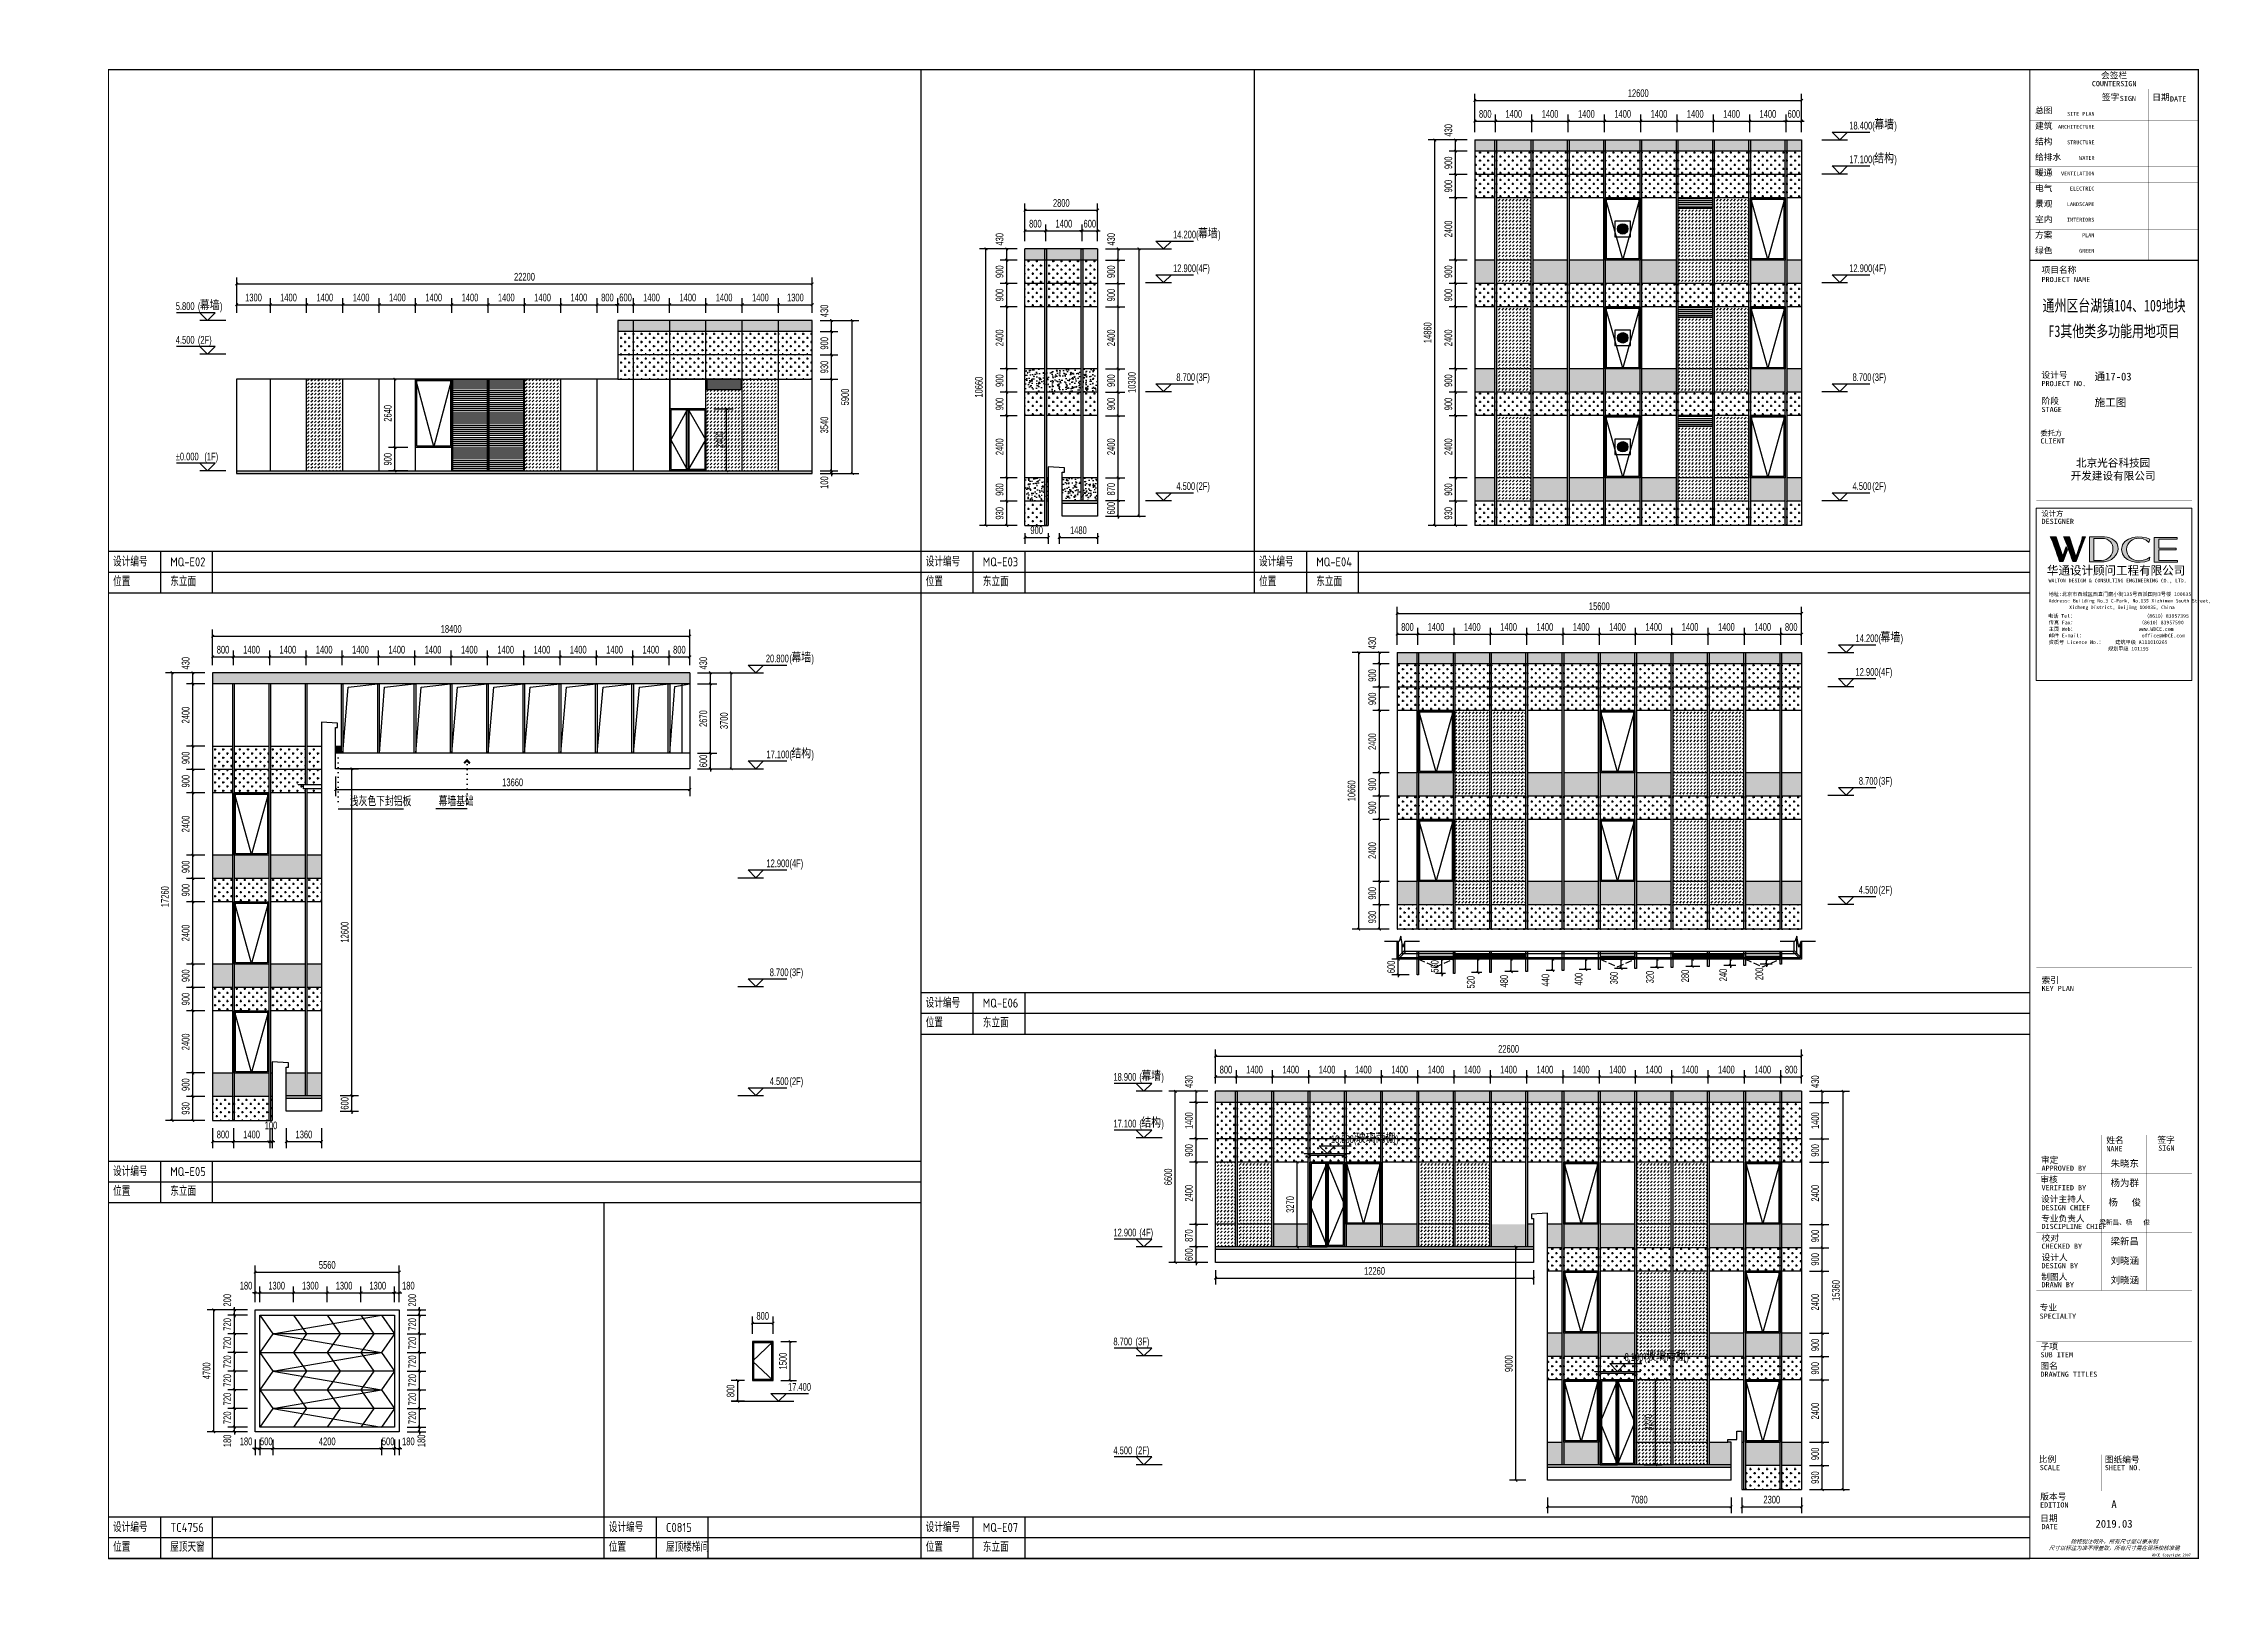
# Model space of a CAD drawing. Extents: x -3 to 440502, y -49243 to 59402.
# Drawn here: x 356397 to 440502, y -2 to 59402 of the extents above; entities that cross this region are included whole.
import ezdxf
from ezdxf.enums import TextEntityAlignment as Align

# ---------------------------------------------------------------- set-up
doc = ezdxf.new("R2010")
doc.units = 0
doc.header["$LTSCALE"] = 1000
doc.header["$MEASUREMENT"] = 0
for name, pattern in [('109-34 轴网$0$L1$0$$AUDIT_BAD_LTYPE1', [0]), ('ACAD_ISO05W100', [34, 24, -3, 0.5, -3, 0.5, -3]), ('DASH', [0.35, 0.25, -0.1]), ('DOT2', [0.125, 0, -0.125])]:
    doc.linetypes.add(name, pattern=pattern)
for name, color, linetype in [('00-图签', 7, 'Continuous'), ('00-图签签名_10', 10, 'Continuous'), ('01-标注_尺寸', 124, 'Continuous'), ('01-标注_标高', 200, 'Continuous'), ('01-标注_符号', 200, 'Continuous'), ('02-TEXT_标注', 130, 'Continuous'), ('05-填充_156', 156, 'Continuous'), ('05-填充_18', 18, 'Continuous'), ('05-填充_天正', 26, 'Continuous'), ('A-0-图名图例', 2, 'Continuous'), ('A-C_玻璃幕墙', 140, 'Continuous'), ('A-C_窗', 140, 'Continuous'), ('A-D-玻璃剖线', 130, 'Continuous'), ('A-SE-MAT', 9, 'Continuous'), ('A-SUR_看线', 231, 'Continuous'), ('A-TECH_结构', 21, 'Continuous'), ('D_玻璃', 152, 'Continuous'), ('D_铝板', 181, 'Continuous'), ('E-墙面分格', 146, 'Continuous'), ('E-立面', 255, 'Continuous')]:
    doc.layers.add(name, color=color, linetype=linetype)
doc.styles.add('_TCH_DIM', font='ros.shx', dxfattribs={"bigfont": 'jd.shx'})
doc.styles.add('_TCH_DIM_T3', font='ros.shx', dxfattribs={"width": 0.705882, "bigfont": 'jd.shx'})
doc.styles.add('_TCH_LABEL', font='ROS1', dxfattribs={"width": 0.75, "bigfont": 'JD'})
doc.styles.add('logo-3', font='', dxfattribs={"width": 0.8})
doc.styles.get("Standard").update_dxf_attribs({"font": 'gbenor.shx', "bigfont": 'gbcbig.shx'})
doc.styles.add('华文细黑', font='STXIHEI.TTF', dxfattribs={"height": 10})
doc.styles.add('图签信息$0$hwxh', font='STXIHEI.TTF')
doc.styles.add('图签信息$0$华文细黑', font='STXIHEI.TTF', dxfattribs={"height": 10})
doc.styles.get('logo-3').set_extended_font_data('SimSun')
doc.dimstyles.new('_TCH_ARCH&&100', dxfattribs={"dimtxt": 297.5, "dimasz": 100, "dimexe": 250, "dimexo": 300, "dimgap": 126.25, "dimtad": 1, "dimdec": 0, "dimzin": 0, "dimdsep": 46, "dimtxsty": '_TCH_DIM_T3', "dimblk": 'ARCHTICK', "dimcen": 0.09, "dimclrt": 7, "dimazin": 2, "dimtfac": 1, "dimtdec": 0, "dimtix": 1, "dimtmove": 2, "dimatfit": 3, "dimfxl": 0, "dimtolj": 1, "dimtzin": 0, "dimarcsym": 0})
doc.dimstyles.new('副本 ISO-1', dxfattribs={"dimtxt": 2.5, "dimasz": 1.5, "dimexe": 1.25, "dimexo": 0.625, "dimtad": 1, "dimdec": 0, "dimtxsty": 'logo-3', "dimblk": 'ARCHTICK', "dimcen": 2.5, "dimdle": 1, "dimadec": 0, "dimazin": 0, "dimtfac": 1, "dimtdec": 0, "dimtix": 1, "dimtmove": 0, "dimatfit": 3, "dimldrblk": 'AR', "dimfxl": 0, "dimarcsym": 0})
pattern_1 = [(360, (368626.56, 81553.96), (158.75, 158.75), [79.375, -238.125]), (90, (368666.24, 81514.27), (-158.75, 158.75), [79.375, -238.125])]
pattern_2 = [(360, (416730.14, 75913.96), (158.75, 158.75), [79.375, -238.125]), (90, (416769.83, 75874.27), (-158.75, 158.75), [79.375, -238.125])]
pattern_3 = [(360, (416730.14, 80113.96), (158.75, 158.75), [79.375, -238.125]), (90, (416769.83, 80074.27), (-158.75, 158.75), [79.375, -238.125])]
pattern_4 = [(360, (416730.14, 81013.96), (158.75, 158.75), [79.375, -238.125]), (90, (416769.83, 80974.27), (-158.75, 158.75), [79.375, -238.125])]
pattern_5 = [(360, (431281.58, 75913.96), (158.75, 158.75), [79.375, -238.125]), (90, (431321.27, 75874.27), (-158.75, 158.75), [79.375, -238.125])]
pattern_6 = [(45, (431281.58, 75913.96), (4e-14, 134.70384), [95.25, -95.25])]
pattern_7 = [(360, (432681.58, 75913.96), (158.75, 158.75), [79.375, -238.125]), (90, (432721.27, 75874.27), (-158.75, 158.75), [79.375, -238.125])]
pattern_8 = [(360, (435481.58, 75913.96), (158.75, 158.75), [79.375, -238.125]), (90, (435521.27, 75874.27), (-158.75, 158.75), [79.375, -238.125])]
pattern_9 = [(360, (436881.58, 75913.96), (158.75, 158.75), [79.375, -238.125]), (90, (436921.27, 75874.27), (-158.75, 158.75), [79.375, -238.125])]
pattern_10 = [(360, (438281.58, 75913.96), (158.75, 158.75), [79.375, -238.125]), (90, (438321.27, 75874.27), (-158.75, 158.75), [79.375, -238.125])]
pattern_11 = [(360, (439681.58, 75913.96), (158.75, 158.75), [79.375, -238.125]), (90, (439721.27, 75874.27), (-158.75, 158.75), [79.375, -238.125])]
pattern_12 = [(360, (441081.58, 75913.96), (158.75, 158.75), [79.375, -238.125]), (90, (441121.27, 75874.27), (-158.75, 158.75), [79.375, -238.125])]
pattern_13 = [(360, (442481.58, 75913.96), (158.75, 158.75), [79.375, -238.125]), (90, (442521.27, 75874.27), (-158.75, 158.75), [79.375, -238.125])]
pattern_14 = [(360, (431281.58, 80113.96), (158.75, 158.75), [79.375, -238.125]), (90, (431321.27, 80074.27), (-158.75, 158.75), [79.375, -238.125])]
pattern_15 = [(360, (431281.58, 84313.96), (158.75, 158.75), [79.375, -238.125]), (90, (431321.27, 84274.27), (-158.75, 158.75), [79.375, -238.125])]
pattern_16 = [(360, (431281.58, 85213.96), (158.75, 158.75), [79.375, -238.125]), (90, (431321.27, 85174.27), (-158.75, 158.75), [79.375, -238.125])]
pattern_17 = [(45, (431281.58, 80113.96), (4e-14, 134.70384), [95.25, -95.25])]
pattern_18 = [(45, (431281.58, 84313.96), (4e-14, 134.70384), [95.25, -95.25])]
pattern_19 = [(45, (422681.58, 60348.03), (4e-14, 134.70384), [95.25, -95.25])]
pattern_20 = [(45, (422681.58, 64548.03), (4e-14, 134.70384), [95.25, -95.25])]
pattern_21 = [(45, (431081.58, 60348.03), (4e-14, 134.70384), [95.25, -95.25])]
pattern_22 = [(45, (431081.58, 64548.03), (4e-14, 134.70384), [95.25, -95.25])]
pattern_23 = [(45, (429681.58, 42935.13), (4e-14, 134.70384), [95.25, -95.25])]
pattern_24 = [(45, (429681.58, 47135.13), (4e-14, 134.70384), [95.25, -95.25])]
pattern_25 = [(50, (0, 0), (364.36934, -31.87817), [38.1, -419.1]), (355, (0, 0), (-70.48565, 382.1133), [30.48, -335.28]), (100.451, (30.36, -2.66), (293.885, 350.23338), [32.38, -356.18]), (46.1842, (0, 101.6), (542.1581, -84.08466), [57.15, -628.65]), (96.6356, (45.2, 94.6), (474.8085, 494.8511), [48.57, -534.27]), (351.184, (0, 101.6), (474.8092, 494.8502), [45.72, -502.92]), (21, (50.8, 76.2), (303.22976, -204.53104), [38.1, -419.1]), (326, (50.8, 76.2), (123.60406, 368.37593), [30.48, -335.28]), (71.4514, (76.07, 59.16), (426.83298, 163.84572), [32.38, -356.18]), (37.5, (0, 0), (6.177207, 169.110078), [0, -331.216, 0, -340.36, 0, -336.55]), (7.5, (0, 0), (133.639325, 200.36115), [0, -194.056, 0, -323.596, 0, -128.27]), (327.5, (-113.28, 0), (271.18119, -11.45749), [0, -127, 0, -396.24, 0, -525.78]), (317.5, (-164.08, 0), (296.25836, 50.85298), [0, -165.1, 0, -263.144, 0, -373.38])]

msp = doc.modelspace()

# ---------------------------------------------------------------- texts
at = {"layer": '02-TEXT_标注'}
for s, height, style, width, p in [('18.400', 297.5, '_TCH_DIM', 0.705882, (426035.7, 56093.2)), ('(', 297.5, '_TCH_DIM', 0.705882, (426923.2, 56093.2)), (')', 297.5, '_TCH_DIM', 0.705882, (427772.7, 56093.2)), ('17.100', 297.5, '_TCH_DIM', 0.705882, (426035.7, 54793.2)), ('(', 297.5, '_TCH_DIM', 0.705882, (426923.2, 54793.2)), (')', 297.5, '_TCH_DIM', 0.705882, (427772.7, 54793.2)), ('14.200', 297.5, '_TCH_DIM', 0.705882, (399955.4, 51893.2)), ('(', 297.5, '_TCH_DIM', 0.705882, (400842.9, 51893.2)), (')', 297.5, '_TCH_DIM', 0.705882, (401692.4, 51893.2)), ('12.900', 297.5, '_TCH_DIM', 0.705882, (399955.4, 50593.2)), ('(4F)', 297.5, '_TCH_DIM', 0.705882, (400842.9, 50593.2)), ('12.900', 297.5, '_TCH_DIM', 0.705882, (426035.7, 50593.2)), ('(4F)', 297.5, '_TCH_DIM', 0.705882, (426923.2, 50593.2)), ('5.800', 297.5, '_TCH_DIM', 0.705882, (361493.2, 49133.2)), ('(', 297.5, '_TCH_DIM', 0.705882, (362347.7, 49133.2)), (')', 297.5, '_TCH_DIM', 0.705882, (363197.1, 49133.2)), ('4.500', 297.5, '_TCH_DIM', 0.705882, (361493.2, 47833.2)), ('(2F)', 297.5, '_TCH_DIM', 0.705882, (362347.7, 47833.2)), ('8.700', 297.5, '_TCH_DIM', 0.705882, (400082.9, 46393.2)), ('(3F)', 297.5, '_TCH_DIM', 0.705882, (400842.9, 46393.2)), ('8.700', 297.5, '_TCH_DIM', 0.705882, (426163.2, 46393.2)), ('(3F)', 297.5, '_TCH_DIM', 0.705882, (426923.2, 46393.2)), ('%%P0.000', 297.5, '_TCH_DIM', 0.705882, (361493.2, 43333.2)), ('(1F)', 297.5, '_TCH_DIM', 0.705882, (362597.8, 43333.2)), ('4.500', 297.5, '_TCH_DIM', 0.705882, (400082.9, 42193.2)), ('(2F)', 297.5, '_TCH_DIM', 0.705882, (400842.9, 42193.2)), ('4.500', 297.5, '_TCH_DIM', 0.705882, (426163.2, 42193.2)), ('(2F)', 297.5, '_TCH_DIM', 0.705882, (426923.2, 42193.2)), ('14.200', 297.5, '_TCH_DIM', 0.705882, (426277, 36327.3)), ('(', 297.5, '_TCH_DIM', 0.705882, (427164.5, 36327.3)), (')', 297.5, '_TCH_DIM', 0.705882, (428014, 36327.3)), ('20.800', 297.5, '_TCH_DIM', 0.705882, (384251.2, 35548.6)), ('(', 297.5, '_TCH_DIM', 0.705882, (385161.2, 35548.6)), (')', 297.5, '_TCH_DIM', 0.705882, (386010.7, 35548.6)), ('12.900', 297.5, '_TCH_DIM', 0.705882, (426277, 35027.3)), ('(4F)', 297.5, '_TCH_DIM', 0.705882, (427164.5, 35027.3)), ('17.100', 297.5, '_TCH_DIM', 0.705882, (384273.7, 31848.6)), ('(', 297.5, '_TCH_DIM', 0.705882, (385161.2, 31848.6)), (')', 297.5, '_TCH_DIM', 0.705882, (386010.7, 31848.6)), ('8.700', 297.5, '_TCH_DIM', 0.705882, (426404.5, 30827.3)), ('(3F)', 297.5, '_TCH_DIM', 0.705882, (427164.5, 30827.3)), ('浅灰色下封铝板', 347.29, '_TCH_LABEL', 0.75, (368208.1, 30004.8)), ('幕墙基础', 347.29, '_TCH_LABEL', 0.75, (371632.4, 30004.8)), ('12.900', 297.5, '_TCH_DIM', 0.705882, (384273.7, 27648.6)), ('(4F)', 297.5, '_TCH_DIM', 0.705882, (385161.2, 27648.6)), ('4.500', 297.5, '_TCH_DIM', 0.705882, (426404.5, 26627.3)), ('(2F)', 297.5, '_TCH_DIM', 0.705882, (427164.5, 26627.3)), ('8.700', 297.5, '_TCH_DIM', 0.705882, (384401.2, 23448.6)), ('(3F)', 297.5, '_TCH_DIM', 0.705882, (385161.2, 23448.6)), ('4.500', 297.5, '_TCH_DIM', 0.705882, (384401.2, 19248.6)), ('(2F)', 297.5, '_TCH_DIM', 0.705882, (385161.2, 19248.6)), ('18.900', 297.5, '_TCH_DIM', 0.705882, (397654.9, 19414.4)), ('(', 297.5, '_TCH_DIM', 0.705882, (398656, 19414.4)), (')', 297.5, '_TCH_DIM', 0.705882, (399505.5, 19414.4)), ('17.100', 297.5, '_TCH_DIM', 0.705882, (397654.9, 17614.4)), ('(', 297.5, '_TCH_DIM', 0.705882, (398656, 17614.4)), (')', 297.5, '_TCH_DIM', 0.705882, (399505.5, 17614.4)), ('16.500', 297.5, '_TCH_DIM', 0.705882, (406041.7, 17014.4)), ('(', 297.5, '_TCH_DIM', 0.705882, (406929.2, 17014.4)), (')', 297.5, '_TCH_DIM', 0.705882, (408554.7, 17014.4)), ('12.900', 297.5, '_TCH_DIM', 0.705882, (397654.9, 13414.4)), ('(4F)', 297.5, '_TCH_DIM', 0.705882, (398656, 13414.4)), ('8.700', 297.5, '_TCH_DIM', 0.705882, (397654.9, 9214.4)), ('(3F)', 297.5, '_TCH_DIM', 0.705882, (398509.4, 9214.4)), ('8.100', 297.5, '_TCH_DIM', 0.705882, (417369.2, 8614.4)), ('(', 297.5, '_TCH_DIM', 0.705882, (418129.2, 8614.4)), (')', 297.5, '_TCH_DIM', 0.705882, (419754.7, 8614.4)), ('17.400', 297.5, '_TCH_DIM', 0.705882, (385105.5, 7461.9)), ('4.500', 297.5, '_TCH_DIM', 0.705882, (397654.9, 5014.4)), ('(2F)', 297.5, '_TCH_DIM', 0.705882, (398509.4, 5014.4))]:
    msp.add_text(s, height=height, dxfattribs=dict(at, style=style, width=width)).set_placement(p)
at = {"layer": '02-TEXT_标注', "style": '_TCH_DIM'}
for s, p in [('幕墙', (426996.7, 56093.2)), ('结构', (426996.7, 54793.2)), ('幕墙', (400916.4, 51893.2)), ('幕墙', (362421.2, 49133.2)), ('幕墙', (427238, 36327.3)), ('幕墙', (385234.7, 35548.6)), ('结构', (385234.7, 31848.6)), ('幕墙', (398729.5, 19414.4)), ('结构', (398729.5, 17614.4)), ('玻璃雨棚', (407002.7, 17014.4)), ('玻璃雨棚', (418202.7, 8614.4))]:
    msp.add_text(s, height=347.29, dxfattribs=at).set_placement(p)
at = {"layer": '02-TEXT_标注', "linetype": 'ACAD_ISO05W100'}
for s, height, p in [('MQ-E02', 345, (361281, 39248.2)), ('MQ-E03', 345, (392619.1, 39248.2)), ('MQ-E04', 345, (405478.3, 39248.2)), ('东立面', 332.77, (361281, 38486.3)), ('东立面', 332.77, (392619.1, 38486.3)), ('东立面', 332.77, (405478.3, 38486.3)), ('MQ-E06', 345, (392619.1, 22236.9)), ('东立面', 332.77, (392619.1, 21475)), ('MQ-E05', 345, (361281, 15740.9)), ('东立面', 332.77, (361281, 14979)), ('TC4756', 345, (361281, 2020)), ('C0815', 345, (380400.4, 2020)), ('MQ-E07', 345, (392619.1, 2020)), ('屋顶天窗', 332.77, (361281, 1258.1)), ('屋顶楼梯间', 332.77, (380400.4, 1258.1)), ('东立面', 332.77, (392619.1, 1258.1))]:
    msp.add_text(s, height=height, dxfattribs=at).set_placement(p)

# ---------------------------------------------------------------- blocks, each defined once
blk = doc.blocks.new('图框-A1')
for points, const_width in [([(0, 0), (841, 0), (841, 594), (0, 594)], 0.05), ([(766, 584), (25, 584), (25, 10), (766, 10)], 0.5)]:
    blk.add_lwpolyline(points, close=True, dxfattribs=dict(const_width=const_width))
at = {"const_width": 0.05}
for points in [[(420.5, 594), (420.5, 592)], [(0, 297), (2, 297)], [(841, 297), (839, 297)], [(420.5, 0), (420.5, 2)]]:
    blk.add_lwpolyline(points, dxfattribs=at)
blk = doc.blocks.new('图签信息$0$WDCE Copyright200X')
at = {"const_width": 0.016}
blk.add_lwpolyline([(-10.6, 1.26, 1), (-11.4, 1.26, 1)], format="xyb", close=True, dxfattribs=at)
at = {"style": '图签信息$0$华文细黑'}
for s, p in [('WDCE ', (-11.46, 0.5)), ('     Copyright ', (-3.51, 0.5))]:
    blk.add_text(s, height=1, dxfattribs=at).set_placement(p, align=Align.BOTTOM_RIGHT)
blk.add_text('c', height=0.6, dxfattribs=at).set_placement((-11.04, 1.35), align=Align.MIDDLE_CENTER)
blk.add_attdef('200X', text='', height=1, dxfattribs=at).set_placement((-0.45, 0.5), align=Align.BOTTOM_RIGHT)
blk = doc.blocks.new('图签信息$0$logo2')
h = blk.add_hatch(color=7)
h.paths.add_polyline_path([(19.02, -7.36), (15.84, -7.36), (15.84, -3.97), (18.97, -3.97), (18.97, -4.24), (16.46, -4.24), (16.46, -5.45), (18.81, -5.45), (18.81, -5.69), (16.47, -5.69), (16.47, -7.12), (19.02, -7.12)])
edge = h.paths.add_edge_path()
edge.add_spline(control_points=[(15.26, -4.21), (15.26, -4.21), (15.13, -4.65), (15.13, -4.65), (15.13, -4.65), (14.62, -4.1), (13.73, -4.1), (13.04, -4.1), (12.07, -4.54), (12.08, -5.62), (12.08, -6.49), (12.77, -7.16), (13.73, -7.17), (14.66, -7.17), (15.23, -6.68), (15.23, -6.68), (15.23, -6.68), (15.16, -7.11), (15.16, -7.11), (13.63, -7.7), (11.42, -7.29), (11.41, -5.64), (11.4, -3.72), (14.16, -3.66), (15.26, -4.21)], knot_values=[0, 0, 0, 0, 1, 1, 1, 2, 2, 2, 3, 3, 3, 4, 4, 4, 5, 5, 5, 6, 6, 6, 7, 7, 7, 8, 8, 8, 8], degree=3, periodic=0)
edge = h.paths.add_edge_path(flags=16)
edge.add_spline(control_points=[(10.23, -5.57), (10.23, -5.16), (10.12, -4.83), (9.9, -4.58), (9.63, -4.27), (9.23, -4.12), (8.69, -4.12), (8.69, -4.12), (7.64, -4.12), (7.64, -4.12), (7.64, -4.12), (7.64, -7.1), (7.64, -7.1), (7.64, -7.1), (8.66, -7.1), (8.66, -7.1), (9.13, -7.1), (9.52, -6.93), (9.82, -6.6), (10.09, -6.31), (10.23, -5.96), (10.23, -5.57)], knot_values=[0, 0, 0, 0, 1, 1, 1, 2, 2, 2, 3, 3, 3, 4, 4, 4, 5, 5, 5, 6, 6, 6, 7, 7, 7, 7], degree=3, periodic=0)
edge = h.paths.add_edge_path()
edge.add_spline(control_points=[(10.92, -5.51), (10.92, -5.96), (10.72, -6.37), (10.34, -6.72), (9.92, -7.1), (9.41, -7.29), (8.82, -7.29), (8.82, -7.29), (7.03, -7.29), (7.03, -7.29), (7.03, -7.29), (7.03, -3.92), (7.03, -3.92), (7.03, -3.92), (9.1, -3.92), (9.1, -3.92), (9.59, -3.92), (10.01, -4.06), (10.36, -4.34), (10.73, -4.64), (10.92, -5.03), (10.92, -5.51)], knot_values=[0, 0, 0, 0, 1, 1, 1, 2, 2, 2, 3, 3, 3, 4, 4, 4, 5, 5, 5, 6, 6, 6, 7, 7, 7, 7], degree=3, periodic=0)
at = {"lineweight": 0}
blk.add_lwpolyline([(19.02, -7.36), (15.84, -7.36), (15.84, -3.97), (18.97, -3.97), (18.97, -4.24), (16.46, -4.24), (16.46, -5.45), (18.81, -5.45), (18.81, -5.69), (16.47, -5.69), (16.47, -7.12), (19.02, -7.12), (19.02, -7.36)], dxfattribs=at)
for points, knots in [([(10.92, -5.51), (10.92, -5.96), (10.72, -6.37), (10.34, -6.72), (9.92, -7.1), (9.41, -7.29), (8.82, -7.29), (8.82, -7.29), (7.03, -7.29), (7.03, -7.29), (7.03, -7.29), (7.03, -3.92), (7.03, -3.92), (7.03, -3.92), (9.1, -3.92), (9.1, -3.92), (9.59, -3.92), (10.01, -4.06), (10.36, -4.34), (10.73, -4.64), (10.92, -5.03), (10.92, -5.51)], [0, 0, 0, 0, 1, 1, 1, 2, 2, 2, 3, 3, 3, 4, 4, 4, 5, 5, 5, 6, 6, 6, 7, 7, 7, 7]), ([(10.23, -5.57), (10.23, -5.16), (10.12, -4.83), (9.9, -4.58), (9.63, -4.27), (9.23, -4.12), (8.69, -4.12), (8.69, -4.12), (7.64, -4.12), (7.64, -4.12), (7.64, -4.12), (7.64, -7.1), (7.64, -7.1), (7.64, -7.1), (8.66, -7.1), (8.66, -7.1), (9.13, -7.1), (9.52, -6.93), (9.82, -6.6), (10.09, -6.31), (10.23, -5.96), (10.23, -5.57)], [0, 0, 0, 0, 1, 1, 1, 2, 2, 2, 3, 3, 3, 4, 4, 4, 5, 5, 5, 6, 6, 6, 7, 7, 7, 7]), ([(15.26, -4.21), (15.26, -4.21), (15.13, -4.65), (15.13, -4.65), (15.13, -4.65), (14.62, -4.1), (13.73, -4.1), (13.04, -4.1), (12.07, -4.54), (12.08, -5.62), (12.08, -6.49), (12.77, -7.16), (13.73, -7.17), (14.66, -7.17), (15.23, -6.68), (15.23, -6.68), (15.23, -6.68), (15.16, -7.11), (15.16, -7.11), (13.63, -7.7), (11.42, -7.29), (11.41, -5.64), (11.4, -3.72), (14.16, -3.66), (15.26, -4.21)], [0, 0, 0, 0, 1, 1, 1, 2, 2, 2, 3, 3, 3, 4, 4, 4, 5, 5, 5, 6, 6, 6, 7, 7, 7, 8, 8, 8, 8])]:
    blk.add_open_spline(points, degree=3, knots=knots, dxfattribs=at)
blk = doc.blocks.new('图签信息$0$logo1')
h = blk.add_hatch(color=8)
edge = h.paths.add_edge_path()
edge.add_spline(control_points=[(3.86, -5.21), (3.63, -5.88), (3.39, -6.56), (3.39, -6.56), (3.39, -6.56), (2.5, -3.91), (2.5, -3.91), (2.5, -3.91), (1.8, -3.91), (1.69, -3.91), (2.02, -4.39), (2.95, -7.27), (2.95, -7.27), (2.95, -7.27), (3.44, -7.27), (3.44, -7.27), (3.44, -7.27), (4.03, -5.66), (4.03, -5.66), (4.03, -5.66), (3.86, -5.21), (3.86, -5.21)], knot_values=[0, 0, 0, 0, 1, 1, 1, 2, 2, 2, 3, 3, 3, 4, 4, 4, 5, 5, 5, 6, 6, 6, 7, 7, 7, 7], degree=3, periodic=0)
h = blk.add_hatch(color=7)
edge = h.paths.add_edge_path()
edge.add_spline(control_points=[(6.04, -3.91), (6.09, -4.1), (5.2, -6.56), (5.2, -6.56), (5.2, -6.56), (4.3, -3.91), (4.3, -3.91), (4.3, -3.91), (3.6, -3.91), (3.49, -3.91), (3.82, -4.39), (4.75, -7.27), (4.75, -7.27), (4.75, -7.27), (5.24, -7.27), (5.24, -7.27), (5.24, -7.27), (6.33, -4.3), (6.33, -4.3), (6.33, -4.3), (6.48, -3.91), (6.48, -3.91), (6.48, -3.91), (6.21, -3.91), (6.04, -3.91)], knot_values=[0, 0, 0, 0, 1, 1, 1, 2, 2, 2, 3, 3, 3, 4, 4, 4, 5, 5, 5, 6, 6, 6, 7, 7, 7, 8, 8, 8, 8], degree=3, periodic=0)
at = {"color": 8, "lineweight": 0}
blk.add_open_spline([(3.86, -5.21), (3.63, -5.88), (3.39, -6.56), (3.39, -6.56), (3.39, -6.56), (2.5, -3.91), (2.5, -3.91), (2.5, -3.91), (1.8, -3.91), (1.69, -3.91), (2.02, -4.39), (2.95, -7.27), (2.95, -7.27), (2.95, -7.27), (3.44, -7.27), (3.44, -7.27), (3.44, -7.27), (4.03, -5.66), (4.03, -5.66), (4.03, -5.66), (3.86, -5.21), (3.86, -5.21)], degree=3, knots=[0, 0, 0, 0, 1, 1, 1, 2, 2, 2, 3, 3, 3, 4, 4, 4, 5, 5, 5, 6, 6, 6, 7, 7, 7, 7], dxfattribs=at)
at = {"lineweight": 0}
blk.add_open_spline([(6.04, -3.91), (6.09, -4.1), (5.2, -6.56), (5.2, -6.56), (5.2, -6.56), (4.3, -3.91), (4.3, -3.91), (4.3, -3.91), (3.6, -3.91), (3.49, -3.91), (3.82, -4.39), (4.75, -7.27), (4.75, -7.27), (4.75, -7.27), (5.24, -7.27), (5.24, -7.27), (5.24, -7.27), (6.33, -4.3), (6.33, -4.3), (6.33, -4.3), (6.48, -3.91), (6.48, -3.91), (6.48, -3.91), (6.21, -3.91), (6.04, -3.91)], degree=3, knots=[0, 0, 0, 0, 1, 1, 1, 2, 2, 2, 3, 3, 3, 4, 4, 4, 5, 5, 5, 6, 6, 6, 7, 7, 7, 8, 8, 8, 8], dxfattribs=at)
blk.add_blockref('图签信息$0$logo2', (0, 0))
blk = doc.blocks.new('图签信息$0$时间-logo')
at = {"layer": 'Defpoints', "lineweight": 0}
blk.add_lwpolyline([(0, -23.46), (-21.17, -23.46), (-21.17, 0), (0, 0), (0, -23.46)], dxfattribs=at)
blk.add_blockref('图签信息$0$logo1', (-20.97, 0))
at = {"style": '图签信息$0$hwxh'}
for s, height, p in [('华通设计顾问工程有限公司 ', 1.15, (-19.73, -9.05)), ('WALTON DESIGN & CONSULTING ENGINEERING CO., LTD.', 0.5, (-19.5, -10.1)), ('地址:北京市西城区西直门南小街135号西派国际3号楼 100035', 0.5, (-19.48, -11.94)), ('电话 Tel：                        （8610）83957395 ', 0.5, (-19.56, -14.91)), ('Address: Building No.3 C-Park, No.135 Xizhimen South Street, ', 0.47, (-19.48, -12.83)), ('Xicheng District, Beijing 100035, China ', 0.47, (-16.69, -13.72)), ('传真 Fax：                      （8610）83957590 ', 0.5, (-19.48, -15.8)), ('主页 Web：                      www.WDCE.com ', 0.5, (-19.48, -16.69)), ('邮件 E-mail：                    office@WDCE.com ', 0.5, (-19.48, -17.58)), ('资质号 Licence No.：    建筑甲级 A111010265 ', 0.5, (-19.48, -18.47)), ('   规划甲级 101195', 0.5, (-12.6, -19.36))]:
    blk.add_text(s, height=height, dxfattribs=at).set_placement(p)
blk = doc.blocks.new('图签信息')
at = {"const_width": 0.5}
for points in [[(-65, 574), (-65, 500.5), (0, 500.5), (0, 574)], [(-65, 0), (0, 0), (0, 500.5), (-65, 500.5)]]:
    blk.add_lwpolyline(points, close=True, dxfattribs=at)
at = {"const_width": 0.05}
for points in [[(-65, 566.5), (0, 566.5)], [(-39.14, 566.5), (-39.14, 500.5)], [(-19.1, 566.5), (-19.1, 500.5)], [(-65, 560.5), (0, 560.5)], [(-65, 554.5), (0, 554.5)], [(-65, 548.5), (0, 548.5)], [(-65, 542.5), (0, 542.5)], [(-65, 536.5), (0, 536.5)], [(-65, 530.5), (0, 530.5)], [(-65, 524.5), (0, 524.5)], [(-65, 518.5), (0, 518.5)], [(-65, 512.5), (0, 512.5)], [(-65, 512.5), (0, 512.5)], [(-65, 506.5), (0, 506.5)], [(-65, 500.5), (0, 500.5)], [(-62.5, 450.87), (-2.5, 450.87)], [(-62.5, 440.87), (-2.5, 440.87)], [(-2.5, 407.85), (-2.5, 436.12), (-62.5, 436.12), (-62.5, 407.85)], [(-62.5, 407.85), (-2.5, 407.85)], [(-62.5, 404.92), (-62.5, 227.83)], [(-62.5, 404.92), (-2.5, 404.92)], [(-62.5, 227.83), (-2.5, 227.83), (-2.5, 404.92)], [(-57.5, 338.36), (-7.5, 338.36)], [(-57.5, 288.83), (-7.5, 288.83)], [(-62.5, 227.83), (-2.5, 227.83)], [(-57.5, 234.85), (-7.5, 234.85)], [(-62.5, 217.74), (-2.5, 217.74)], [(-62.5, 103.26), (-2.5, 103.26), (-2.5, 163.26), (-62.5, 163.26), (-62.5, 103.26)], [(-37.5, 163.26), (-37.5, 103.26)], [(-20, 163.26), (-20, 103.26)], [(-62.5, 155.76), (-2.5, 155.76)], [(-62.5, 148.26), (-2.5, 148.26)], [(-62.5, 140.76), (-2.5, 140.76)], [(-62.5, 133.26), (-2.5, 133.26)], [(-62.5, 125.76), (-2.5, 125.76)], [(-62.5, 118.26), (-2.5, 118.26)], [(-62.5, 110.76), (-2.5, 110.76)], [(-62.5, 98.5), (-2.5, 98.5), (-2.5, 10), (-62.5, 10), (-62.5, 98.5)], [(-62.5, 83.5), (-2.5, 83.5)], [(-62.5, 76), (-2.5, 76)], [(-62.5, 40), (-2.5, 40)], [(-37.5, 40), (-37.5, 26)], [(-62.5, 26), (-2.5, 26)], [(-62.5, 18), (-2.5, 18)]]:
    blk.add_lwpolyline(points, dxfattribs=at)
at = {"ltscale": 0.001, "xscale": 2.834689937531525, "yscale": 2.834689937531525, "zscale": 2.834689937531525}
blk.add_blockref('图签信息$0$时间-logo', (-2.5, 404.92), dxfattribs=at)
blk.add_blockref('图签信息$0$WDCE Copyright200X', (-2.5, 0)).add_auto_attribs({'200X': '2007'})
at = {"style": '图签信息$0$华文细黑'}
for s, height, p in [('会签栏', 2.4, (-32.5, 573)), ('COUNTERSIGN', 2, (-32.5, 569.6))]:
    blk.add_text(s, height=height, dxfattribs=at).set_placement(p, align=Align.TOP_CENTER)
for s, height, p in [('签字', 2.4, (-37.22, 564.63)), ('SIGN', 2, (-30.32, 563.88)), ('日期', 2.4, (-17.79, 564.58)), ('DATE', 2, (-10.96, 563.7)), ('总图', 2.4, (-63, 559.5)), ('结构', 2.4, (-63, 547.5)), ('建筑', 2.4, (-63, 553.5)), ('给排水', 2.4, (-63, 541.5)), ('暖通', 2.4, (-63, 535.5)), ('景观', 2.4, (-63, 523.5)), ('电气', 2.4, (-63, 529.5)), ('室内', 2.4, (-63, 517.5)), ('绿色', 2.4, (-63, 505.5)), ('方案', 2.4, (-63, 511.5)), ('项目名称', 2.4, (-60.5, 498)), ('PROJECT NAME', 2, (-60.5, 494.08)), ('设计号', 2.4, (-60.54, 457.48)), ('PROJECT NO.', 2, (-60.5, 453.97)), ('阶段', 2.4, (-60.5, 447.47)), ('STAGE', 2, (-60.5, 443.97)), ('委托方', 2, (-60.9, 434.86)), ('CLIENT', 2, (-60.9, 431.86)), ('设计方', 2, (-60.5, 403.83)), ('DESIGNER', 2, (-60.5, 400.83)), ('KEY PLAN', 2, (-60.5, 220.74)), ('索引', 2.4, (-60.5, 224.14)), ('姓名', 2.4, (-35.5, 162.47)), ('签字', 2.4, (-15.81, 162.57)), ('审定', 2.4, (-60.73, 154.81)), ('APPROVED BY', 2, (-60.5, 151.44)), ('NAME', 2, (-35.5, 158.96)), ('SIGN', 2, (-15.5, 159.2)), ('审核', 2.4, (-60.95, 147.29)), ('VERIFIED BY', 2, (-60.5, 143.91)), ('设计主持人', 2.4, (-60.68, 139.76)), ('DESIGN CHIEF', 2, (-60.5, 136.19)), ('专业负责人', 2.4, (-60.67, 132.26)), ('DISCIPLINE CHIEF', 2, (-60.5, 128.98)), ('校对', 2.4, (-60.5, 124.76)), ('CHECKED BY', 2, (-60.5, 121.37)), ('制图人', 2.4, (-60.61, 109.76)), ('设计人', 2.4, (-60.5, 117.26)), ('DESIGN BY', 2, (-60.5, 113.83)), ('DRAWN BY', 2, (-60.5, 106.5)), ('SPECIALTY', 2, (-61.23, 94.38)), ('专业', 2.4, (-61.23, 97.93)), ('SUB ITEM', 2, (-60.88, 79.5)), ('子项', 2.4, (-60.88, 82.92)), ('图名', 2.4, (-60.91, 75.41)), ('DRAWING TITLES', 2, (-60.91, 72)), ('比例', 2.4, (-61.56, 39.42)), ('SCALE', 2, (-61.19, 36)), ('SHEET NO.', 2, (-36.1, 36)), ('图纸编号', 2.4, (-36.1, 39.32)), ('版本号', 2.4, (-61, 25.03)), ('EDITION', 2, (-61.06, 21.61)), ('日期', 2.4, (-61, 16.68)), ('DATE', 2, (-60.5, 13.26))]:
    blk.add_text(s, height=height, dxfattribs=at).set_placement(p, align=Align.TOP_LEFT)
for s, p in [('SITE PLAN', (-40.06, 557.7)), ('ARCHITECTURE', (-40.06, 552.7)), ('STRUCTURE', (-40.06, 546.7)), ('WATER', (-40.06, 540.7)), ('VENTILATION', (-40.06, 534.7)), ('LANDSCAPE', (-40.14, 522.89)), ('ELECTRIC', (-40.14, 528.89)), ('INTERIORS', (-40.14, 516.89)), ('GREEN', (-40.14, 504.89)), ('PLAN', (-40.14, 510.89))]:
    blk.add_text(s, height=1.5, dxfattribs=at).set_placement(p, align=Align.TOP_RIGHT)
at = {"color": 4, "style": '图签信息$0$华文细黑', "width": 0.75}
for s, p in [('通州区台湖镇104、109地块', (-32.5, 480.78)), ('F3其他类多功能用地项目', (-32.5, 470.91))]:
    blk.add_text(s, height=4.5, dxfattribs=at).set_placement(p, align=Align.CENTER)
at = {"color": 4, "style": '图签信息$0$华文细黑'}
for s, p in [('A', (-32.53, 19.4)), ('2019.03', (-32.53, 11.84))]:
    blk.add_text(s, height=3, dxfattribs=at).set_placement(p, align=Align.CENTER)
at = {"style": '图签信息$0$华文细黑', "oblique": 20}
for s, p in [('尺寸以标注为准不得量取，所有尺寸需在现场校核准确', (-32.5, 4)), ('除特别注明外，所有尺寸是以毫米制', (-32.5, 6.5))]:
    blk.add_text(s, height=1.5, dxfattribs=at).set_placement(p, align=Align.MIDDLE_CENTER)
at = {"color": 4, "ltscale": 0.001, "char_height": 3, "width": 58.4895, "style": '图签信息$0$华文细黑'}
for s, insert, attachment_point in [('通17-03', (-40.06, 455.51), 4), ('施工图', (-40.06, 445.51), 4), ('北京光谷科技园\\P开发建设有限公司', (-32.9, 419.71), 5)]:
    blk.add_mtext(s, dxfattribs=dict(at, insert=insert, attachment_point=attachment_point))
blk = doc.blocks.new('图签-A1')
at = {"color": 2}
blk.add_blockref('图签信息', (0, 0), dxfattribs=at)
blk = doc.blocks.new('A$C70DF4B89')
at = {"layer": 'A-C_窗'}
for points in [[(-1400, 2640), (0, 2640), (0, 0), (-1400, 0)], [(-1350, 2590), (-50, 2590), (-50, 50), (-1350, 50)]]:
    blk.add_lwpolyline(points, close=True, dxfattribs=at)
blk.add_lwpolyline([(-1400, 2640), (-700, 0), (0, 2640)], dxfattribs=at)
blk = doc.blocks.new('m1423')
for points in [[(0, 0), (0, 2400), (1400, 2400), (1400, 0)], [(650, 2350), (50, 2350), (50, 50), (650, 50)], [(750, 2350), (1350, 2350), (1350, 50), (750, 50)]]:
    blk.add_lwpolyline(points, close=True)
for points in [[(700, 2400), (50, 1200), (700, 0), (1400, 1200), (700, 2400)], [(700, 2400), (700, 0)]]:
    blk.add_lwpolyline(points)
blk = doc.blocks.new('*U90')
for p, q in [((0, 1600), (31338, 1600)), ((0, 800), (31338, 800)), ((0, 0), (31338, 0))]:
    blk.add_line(p, q)
for points in [[(2000, 1600), (2000, 0)], [(4000, 1600), (4000, 0)]]:
    blk.add_lwpolyline(points)
for s, p in [('设计编号', (176, 1020)), ('位置', (176, 258))]:
    blk.add_text(s, height=332.8).set_placement(p)
blk = doc.blocks.new('*U91')
for p, q in [((0, 1600), (12859, 1600)), ((0, 800), (12859, 800)), ((0, 0), (12859, 0))]:
    blk.add_line(p, q)
for points in [[(2000, 1600), (2000, 0)], [(4000, 1600), (4000, 0)]]:
    blk.add_lwpolyline(points)
for s, p in [('设计编号', (176, 1020)), ('位置', (176, 258))]:
    blk.add_text(s, height=332.8).set_placement(p)
blk = doc.blocks.new('*U22')
at = {"layer": '05-填充_18'}
h = blk.add_hatch(color=256, dxfattribs=at)
h.dxf.hatch_style = 1
h.paths.add_polyline_path([(60, -10350), (0, -10350), (0, 310), (60, 310)])
blk.add_lwpolyline([(60, -10350), (0, -10350), (0, 310), (60, 310)], close=True)
blk = doc.blocks.new('*U53')
at = {"layer": '05-填充_18'}
h = blk.add_hatch(color=256, dxfattribs=at)
h.dxf.hatch_style = 1
h.paths.add_polyline_path([(60, -9390), (0, -9390), (0, 310), (60, 310)])
blk.add_lwpolyline([(60, -9390), (0, -9390), (0, 310), (60, 310)], close=True)
blk = doc.blocks.new('A$C2DDF4F07')
at = {"layer": 'A-C_窗'}
for points in [[(0, 2400), (1340, 2400), (1340, 0), (0, 0)], [(50, 2350), (1290, 2350), (1290, 50), (50, 50)]]:
    blk.add_lwpolyline(points, close=True, dxfattribs=at)
blk.add_lwpolyline([(0, 2400), (670, 0), (1340, 2400)], dxfattribs=at)
blk = doc.blocks.new('*U26')
at = {"layer": '05-填充_18'}
h = blk.add_hatch(color=256, dxfattribs=at)
h.dxf.hatch_style = 1
h.paths.add_polyline_path([(60, -14550), (0, -14550), (0, 310), (60, 310)])
blk.add_lwpolyline([(60, -14550), (0, -14550), (0, 310), (60, 310)], close=True)
blk = doc.blocks.new('*U92')
for p, q in [((0, 1600), (29903, 1600)), ((0, 800), (29903, 800)), ((0, 0), (29903, 0))]:
    blk.add_line(p, q)
for points in [[(2000, 1600), (2000, 0)], [(4000, 1600), (4000, 0)]]:
    blk.add_lwpolyline(points)
for s, p in [('设计编号', (176, 1020)), ('位置', (176, 258))]:
    blk.add_text(s, height=332.8).set_placement(p)
blk = doc.blocks.new('*U54')
at = {"layer": 'A-D-玻璃剖线'}
blk.add_lwpolyline([(0, -18), (-900, -18), (-900, 0), (0, 0)], dxfattribs=at)
at = {"layer": 'D_铝板'}
for p, q in [((0, -18), (-700, -18, 0)), ((-700, -168, 0), (-700, -18)), ((0, -168), (-700, -168, 0))]:
    blk.add_line(p, q, dxfattribs=at)
blk = doc.blocks.new('_ArchTick')
at = {"color": 0, "linetype": 'ByBlock', "const_width": 0.4}
blk.add_lwpolyline([(-0.5, -0.5), (0.5, 0.5)], dxfattribs=at)
blk = doc.blocks.new('*X16')
at = {"color": 0}
for p, q in [((-1012.312, 1692.723), (-1012.284, 1692.723)), ((-1012.312, 1692.722), (-1012.312, 1692.723)), ((-1012.312, 1692.618), (-1012.283, 1692.618)), ((-1012.312, 1692.617), (-1012.312, 1692.618)), ((-1012.311, 1692.724), (-1012.285, 1692.724)), ((-1012.311, 1692.721), (-1012.311, 1692.724)), ((-1012.311, 1692.722), (-1012.283, 1692.722)), ((-1012.311, 1692.619), (-1012.282, 1692.619)), ((-1012.311, 1692.616), (-1012.311, 1692.619)), ((-1012.311, 1692.617), (-1012.284, 1692.617)), ((-1012.31, 1692.725), (-1012.286, 1692.725)), ((-1012.31, 1692.72), (-1012.31, 1692.725)), ((-1012.31, 1692.721), (-1012.282, 1692.721)), ((-1012.31, 1692.62), (-1012.281, 1692.62)), ((-1012.31, 1692.615), (-1012.31, 1692.62)), ((-1012.31, 1692.616), (-1012.285, 1692.616)), ((-1012.309, 1692.726), (-1012.287, 1692.726)), ((-1012.309, 1692.719), (-1012.309, 1692.726)), ((-1012.309, 1692.72), (-1012.281, 1692.72)), ((-1012.309, 1692.621), (-1012.28, 1692.621)), ((-1012.309, 1692.614), (-1012.309, 1692.621)), ((-1012.309, 1692.615), (-1012.286, 1692.615)), ((-1012.308, 1692.727), (-1012.288, 1692.727)), ((-1012.308, 1692.718), (-1012.308, 1692.727)), ((-1012.308, 1692.719), (-1012.28, 1692.719)), ((-1012.308, 1692.622), (-1012.279, 1692.622)), ((-1012.308, 1692.613), (-1012.308, 1692.622)), ((-1012.308, 1692.614), (-1012.287, 1692.614)), ((-1012.307, 1692.728), (-1012.289, 1692.728)), ((-1012.307, 1692.717), (-1012.307, 1692.728)), ((-1012.307, 1692.718), (-1012.279, 1692.718)), ((-1012.307, 1692.623), (-1012.278, 1692.623)), ((-1012.307, 1692.612), (-1012.307, 1692.623)), ((-1012.307, 1692.613), (-1012.288, 1692.613)), ((-1012.306, 1692.729), (-1012.29, 1692.729)), ((-1012.306, 1692.716), (-1012.306, 1692.729)), ((-1012.306, 1692.717), (-1012.278, 1692.717)), ((-1012.306, 1692.624), (-1012.277, 1692.624)), ((-1012.306, 1692.611), (-1012.306, 1692.624)), ((-1012.306, 1692.612), (-1012.289, 1692.612)), ((-1012.305, 1692.73), (-1012.291, 1692.73)), ((-1012.305, 1692.715), (-1012.305, 1692.73)), ((-1012.305, 1692.716), (-1012.277, 1692.716)), ((-1012.305, 1692.625), (-1012.276, 1692.625)), ((-1012.305, 1692.61), (-1012.305, 1692.625)), ((-1012.305, 1692.611), (-1012.29, 1692.611)), ((-1012.304, 1692.731), (-1012.292, 1692.731)), ((-1012.304, 1692.714), (-1012.304, 1692.731)), ((-1012.304, 1692.715), (-1012.276, 1692.715)), ((-1012.304, 1692.626), (-1012.275, 1692.626)), ((-1012.304, 1692.609), (-1012.304, 1692.626)), ((-1012.304, 1692.61), (-1012.291, 1692.61)), ((-1012.303, 1692.732), (-1012.293, 1692.732)), ((-1012.303, 1692.713), (-1012.303, 1692.732)), ((-1012.303, 1692.714), (-1012.275, 1692.714)), ((-1012.303, 1692.627), (-1012.274, 1692.627)), ((-1012.303, 1692.608), (-1012.303, 1692.627)), ((-1012.303, 1692.609), (-1012.292, 1692.609)), ((-1012.302, 1692.733), (-1012.294, 1692.733)), ((-1012.302, 1692.712), (-1012.302, 1692.733)), ((-1012.302, 1692.713), (-1012.274, 1692.713)), ((-1012.302, 1692.628), (-1012.273, 1692.628)), ((-1012.302, 1692.607), (-1012.302, 1692.628)), ((-1012.302, 1692.608), (-1012.293, 1692.608)), ((-1012.301, 1692.734), (-1012.295, 1692.734)), ((-1012.301, 1692.711), (-1012.301, 1692.734)), ((-1012.301, 1692.712), (-1012.273, 1692.712)), ((-1012.301, 1692.629), (-1012.272, 1692.629)), ((-1012.301, 1692.606), (-1012.301, 1692.629)), ((-1012.301, 1692.607), (-1012.294, 1692.607)), ((-1012.3, 1692.735), (-1012.296, 1692.735)), ((-1012.3, 1692.71), (-1012.3, 1692.735)), ((-1012.3, 1692.711), (-1012.272, 1692.711)), ((-1012.3, 1692.63), (-1012.271, 1692.63)), ((-1012.3, 1692.605), (-1012.3, 1692.63)), ((-1012.3, 1692.606), (-1012.295, 1692.606)), ((-1012.299, 1692.736), (-1012.297, 1692.736)), ((-1012.299, 1692.709), (-1012.299, 1692.736)), ((-1012.299, 1692.71), (-1012.271, 1692.71)), ((-1012.299, 1692.631), (-1012.27, 1692.631)), ((-1012.299, 1692.604), (-1012.299, 1692.631)), ((-1012.299, 1692.605), (-1012.296, 1692.605)), ((-1012.298, 1692.708), (-1012.298, 1692.736)), ((-1012.298, 1692.709), (-1012.27, 1692.709)), ((-1012.298, 1692.632), (-1012.269, 1692.632)), ((-1012.298, 1692.603), (-1012.298, 1692.632)), ((-1012.298, 1692.604), (-1012.297, 1692.604)), ((-1012.297, 1692.707), (-1012.297, 1692.735)), ((-1012.297, 1692.708), (-1012.269, 1692.708)), ((-1012.297, 1692.633), (-1012.268, 1692.633)), ((-1012.297, 1692.604), (-1012.297, 1692.633)), ((-1012.296, 1692.706), (-1012.296, 1692.734)), ((-1012.296, 1692.707), (-1012.268, 1692.707)), ((-1012.296, 1692.634), (-1012.267, 1692.634)), ((-1012.296, 1692.605), (-1012.296, 1692.634)), ((-1012.295, 1692.705), (-1012.295, 1692.733)), ((-1012.295, 1692.706), (-1012.267, 1692.706)), ((-1012.295, 1692.635), (-1012.266, 1692.635)), ((-1012.295, 1692.606), (-1012.295, 1692.635)), ((-1012.294, 1692.704), (-1012.294, 1692.732)), ((-1012.294, 1692.705), (-1012.266, 1692.705)), ((-1012.294, 1692.636), (-1012.265, 1692.636)), ((-1012.294, 1692.607), (-1012.294, 1692.636)), ((-1012.293, 1692.703), (-1012.293, 1692.731)), ((-1012.293, 1692.704), (-1012.265, 1692.704)), ((-1012.293, 1692.637), (-1012.264, 1692.637)), ((-1012.293, 1692.608), (-1012.293, 1692.637)), ((-1012.292, 1692.702), (-1012.292, 1692.73)), ((-1012.292, 1692.703), (-1012.264, 1692.703)), ((-1012.292, 1692.638), (-1012.263, 1692.638)), ((-1012.292, 1692.609), (-1012.292, 1692.638)), ((-1012.291, 1692.701), (-1012.291, 1692.729)), ((-1012.291, 1692.702), (-1012.263, 1692.702)), ((-1012.291, 1692.639), (-1012.262, 1692.639)), ((-1012.291, 1692.61), (-1012.291, 1692.639)), ((-1012.29, 1692.7), (-1012.29, 1692.728)), ((-1012.29, 1692.701), (-1012.262, 1692.701)), ((-1012.29, 1692.64), (-1012.261, 1692.64)), ((-1012.29, 1692.611), (-1012.29, 1692.64)), ((-1012.289, 1692.699), (-1012.289, 1692.727)), ((-1012.289, 1692.7), (-1012.261, 1692.7)), ((-1012.289, 1692.641), (-1012.26, 1692.641)), ((-1012.289, 1692.612), (-1012.289, 1692.641)), ((-1012.288, 1692.698), (-1012.288, 1692.726)), ((-1012.288, 1692.699), (-1012.26, 1692.699)), ((-1012.288, 1692.642), (-1012.259, 1692.642)), ((-1012.288, 1692.613), (-1012.288, 1692.642)), ((-1012.287, 1692.697), (-1012.287, 1692.725)), ((-1012.287, 1692.698), (-1012.259, 1692.698)), ((-1012.287, 1692.643), (-1012.258, 1692.643)), ((-1012.287, 1692.614), (-1012.287, 1692.643)), ((-1012.286, 1692.696), (-1012.286, 1692.724)), ((-1012.286, 1692.697), (-1012.258, 1692.697)), ((-1012.286, 1692.644), (-1012.257, 1692.644)), ((-1012.286, 1692.615), (-1012.286, 1692.644)), ((-1012.285, 1692.695), (-1012.285, 1692.723)), ((-1012.285, 1692.696), (-1012.257, 1692.696)), ((-1012.285, 1692.645), (-1012.256, 1692.645)), ((-1012.285, 1692.616), (-1012.285, 1692.645)), ((-1012.284, 1692.694), (-1012.284, 1692.722)), ((-1012.284, 1692.695), (-1012.256, 1692.695)), ((-1012.284, 1692.646), (-1012.255, 1692.646)), ((-1012.284, 1692.617), (-1012.284, 1692.646)), ((-1012.283, 1692.693), (-1012.283, 1692.721)), ((-1012.283, 1692.694), (-1012.255, 1692.694)), ((-1012.283, 1692.647), (-1012.254, 1692.647)), ((-1012.283, 1692.618), (-1012.283, 1692.647)), ((-1012.282, 1692.692), (-1012.282, 1692.72)), ((-1012.282, 1692.693), (-1012.254, 1692.693)), ((-1012.282, 1692.648), (-1012.253, 1692.648)), ((-1012.282, 1692.619), (-1012.282, 1692.648)), ((-1012.281, 1692.691), (-1012.281, 1692.719)), ((-1012.281, 1692.692), (-1012.253, 1692.692)), ((-1012.281, 1692.649), (-1012.252, 1692.649)), ((-1012.281, 1692.62), (-1012.281, 1692.649)), ((-1012.28, 1692.69), (-1012.28, 1692.718)), ((-1012.28, 1692.691), (-1012.252, 1692.691)), ((-1012.28, 1692.65), (-1012.251, 1692.65)), ((-1012.28, 1692.621), (-1012.28, 1692.65)), ((-1012.279, 1692.689), (-1012.279, 1692.717)), ((-1012.279, 1692.69), (-1012.251, 1692.69)), ((-1012.279, 1692.651), (-1012.25, 1692.651)), ((-1012.279, 1692.622), (-1012.279, 1692.651)), ((-1012.278, 1692.688), (-1012.278, 1692.716)), ((-1012.278, 1692.689), (-1012.25, 1692.689)), ((-1012.278, 1692.652), (-1012.249, 1692.652)), ((-1012.278, 1692.623), (-1012.278, 1692.652)), ((-1012.277, 1692.687), (-1012.277, 1692.715)), ((-1012.277, 1692.688), (-1012.249, 1692.688)), ((-1012.277, 1692.653), (-1012.248, 1692.653)), ((-1012.277, 1692.624), (-1012.277, 1692.653)), ((-1012.276, 1692.686), (-1012.276, 1692.714)), ((-1012.276, 1692.687), (-1012.248, 1692.687)), ((-1012.276, 1692.654), (-1012.247, 1692.654)), ((-1012.276, 1692.625), (-1012.276, 1692.654)), ((-1012.275, 1692.685), (-1012.275, 1692.713)), ((-1012.275, 1692.686), (-1012.247, 1692.686)), ((-1012.275, 1692.655), (-1012.246, 1692.655)), ((-1012.275, 1692.626), (-1012.275, 1692.655)), ((-1012.274, 1692.684), (-1012.274, 1692.712)), ((-1012.274, 1692.685), (-1012.246, 1692.685)), ((-1012.274, 1692.656), (-1012.245, 1692.656)), ((-1012.274, 1692.627), (-1012.274, 1692.656)), ((-1012.273, 1692.683), (-1012.273, 1692.711)), ((-1012.273, 1692.684), (-1012.245, 1692.684)), ((-1012.273, 1692.657), (-1012.244, 1692.657)), ((-1012.273, 1692.628), (-1012.273, 1692.657)), ((-1012.272, 1692.682), (-1012.272, 1692.71)), ((-1012.272, 1692.683), (-1012.244, 1692.683)), ((-1012.272, 1692.658), (-1012.243, 1692.658)), ((-1012.272, 1692.629), (-1012.272, 1692.658)), ((-1012.271, 1692.681), (-1012.271, 1692.709)), ((-1012.271, 1692.682), (-1012.243, 1692.682)), ((-1012.271, 1692.659), (-1012.242, 1692.659)), ((-1012.271, 1692.63), (-1012.271, 1692.659)), ((-1012.27, 1692.68), (-1012.27, 1692.708)), ((-1012.27, 1692.681), (-1012.242, 1692.681)), ((-1012.27, 1692.66), (-1012.241, 1692.66)), ((-1012.27, 1692.631), (-1012.27, 1692.66)), ((-1012.269, 1692.679), (-1012.269, 1692.707)), ((-1012.269, 1692.68), (-1012.241, 1692.68)), ((-1012.269, 1692.661), (-1012.24, 1692.661)), ((-1012.269, 1692.632), (-1012.269, 1692.661)), ((-1012.268, 1692.678), (-1012.268, 1692.706)), ((-1012.268, 1692.679), (-1012.24, 1692.679)), ((-1012.268, 1692.662), (-1012.239, 1692.662)), ((-1012.268, 1692.633), (-1012.268, 1692.662)), ((-1012.267, 1692.677), (-1012.267, 1692.705)), ((-1012.267, 1692.678), (-1012.239, 1692.678)), ((-1012.267, 1692.663), (-1012.238, 1692.663)), ((-1012.267, 1692.634), (-1012.267, 1692.663)), ((-1012.266, 1692.676), (-1012.266, 1692.704)), ((-1012.266, 1692.677), (-1012.238, 1692.677)), ((-1012.266, 1692.664), (-1012.237, 1692.664)), ((-1012.266, 1692.635), (-1012.266, 1692.664)), ((-1012.265, 1692.675), (-1012.265, 1692.703)), ((-1012.265, 1692.676), (-1012.237, 1692.676)), ((-1012.265, 1692.665), (-1012.236, 1692.665)), ((-1012.265, 1692.636), (-1012.265, 1692.665)), ((-1012.264, 1692.674), (-1012.264, 1692.702)), ((-1012.264, 1692.675), (-1012.236, 1692.675)), ((-1012.264, 1692.666), (-1012.235, 1692.666)), ((-1012.264, 1692.637), (-1012.264, 1692.666)), ((-1012.263, 1692.673), (-1012.263, 1692.701)), ((-1012.263, 1692.674), (-1012.235, 1692.674)), ((-1012.263, 1692.667), (-1012.234, 1692.667)), ((-1012.263, 1692.638), (-1012.263, 1692.667)), ((-1012.262, 1692.672), (-1012.262, 1692.7)), ((-1012.262, 1692.673), (-1012.234, 1692.673)), ((-1012.262, 1692.668), (-1012.233, 1692.668)), ((-1012.262, 1692.639), (-1012.262, 1692.668)), ((-1012.261, 1692.671), (-1012.261, 1692.699)), ((-1012.261, 1692.672), (-1012.233, 1692.672)), ((-1012.261, 1692.669), (-1012.232, 1692.669)), ((-1012.261, 1692.64), (-1012.261, 1692.669)), ((-1012.26, 1692.67), (-1012.26, 1692.698)), ((-1012.26, 1692.671), (-1012.232, 1692.671)), ((-1012.26, 1692.67), (-1012.231, 1692.67)), ((-1012.26, 1692.641), (-1012.26, 1692.67)), ((-1012.259, 1692.642), (-1012.259, 1692.697)), ((-1012.258, 1692.643), (-1012.258, 1692.696)), ((-1012.257, 1692.644), (-1012.257, 1692.695)), ((-1012.256, 1692.645), (-1012.256, 1692.694)), ((-1012.255, 1692.646), (-1012.255, 1692.693)), ((-1012.254, 1692.647), (-1012.254, 1692.692)), ((-1012.253, 1692.648), (-1012.253, 1692.691)), ((-1012.252, 1692.649), (-1012.252, 1692.69)), ((-1012.251, 1692.65), (-1012.251, 1692.689)), ((-1012.25, 1692.651), (-1012.25, 1692.688)), ((-1012.249, 1692.652), (-1012.249, 1692.687)), ((-1012.248, 1692.653), (-1012.248, 1692.686)), ((-1012.247, 1692.654), (-1012.247, 1692.685)), ((-1012.246, 1692.655), (-1012.246, 1692.684)), ((-1012.245, 1692.656), (-1012.245, 1692.683)), ((-1012.244, 1692.657), (-1012.244, 1692.682)), ((-1012.243, 1692.658), (-1012.243, 1692.681)), ((-1012.242, 1692.659), (-1012.242, 1692.68)), ((-1012.241, 1692.66), (-1012.241, 1692.679)), ((-1012.24, 1692.661), (-1012.24, 1692.678)), ((-1012.239, 1692.662), (-1012.239, 1692.677)), ((-1012.238, 1692.663), (-1012.238, 1692.676)), ((-1012.237, 1692.664), (-1012.237, 1692.675)), ((-1012.236, 1692.665), (-1012.236, 1692.674)), ((-1012.235, 1692.666), (-1012.235, 1692.673)), ((-1012.234, 1692.667), (-1012.234, 1692.672)), ((-1012.233, 1692.668), (-1012.233, 1692.671)), ((-1012.232, 1692.669), (-1012.232, 1692.67))]:
    blk.add_line(p, q, dxfattribs=at)
blk = doc.blocks.new('A-ARROW')
blk.add_lwpolyline([(0.081, 0.052), (0.067, 0.067), (0, 0), (0.067, -0.067), (0.081, -0.052), (0.028, 0)], close=True)
at = {"rotation": 180}
blk.add_blockref('*X16', (-1012.231, 1692.67), dxfattribs=at)
blk = doc.blocks.new('AR')
at = {"xscale": -21.59999999986031, "yscale": 21.59999999999127, "zscale": 21.6, "rotation": 359.9999997162888}
blk.add_blockref('A-ARROW', (0, 0), dxfattribs=at)
blk = doc.blocks.new('$LinePat$岩棉板')
at = {"color": 0}
for p, q in [((0, -17), (12, -67)), ((12, -67), (24, -17))]:
    blk.add_line(p, q, dxfattribs=at)
for centre, start, end in [((12, -17), 0, 180), ((0, -67), 270, 0), ((24, -67), 180, 270)]:
    blk.add_arc(centre, 12, start, end, dxfattribs=at)
at = {"layer": 'Defpoints'}
blk.add_point((0, 0), dxfattribs=at)
at = {"layer": 'Defpoints', "color": 0}
blk.add_point((24, -84), dxfattribs=at)
blk = doc.blocks.new('ii')
blk.add_lwpolyline([(-1340, 0), (0, 0), (0, -150), (-1340, -150)], close=True)
at = {"color": 8, "xscale": -1.801075267316308, "yscale": 1.782568518697715, "zscale": 1.782568518697715}
for p in [(-1297, 0), (-1254, 0), (-1210, 0), (-1167, 0), (-1124, 0), (-1081, 0), (-1037, 0), (-994, 0), (-951, 0), (-908, 0), (-865, 0), (-821, 0), (-778, 0), (-735, 0), (-692, 0), (-648, 0), (-605, 0), (-562, 0), (-519, 0), (-475, 0), (-432, 0), (-389, 0), (-346, 0), (-303, 0), (-259, 0), (-216, 0), (-173, 0), (-130, 0), (-86, 0), (-43, 0), (0, 0)]:
    blk.add_blockref('$LinePat$岩棉板', p, dxfattribs=at)
blk = doc.blocks.new('$TCHSYS$WIN2D')
for p, q in [((-0.5, 0.5), (0.5, 0.5)), ((-0.5, 0.5), (-0.5, -0.5)), ((0.5, 0.167), (-0.5, 0.167)), ((0.5, 0.5), (0.5, -0.5)), ((0.5, -0.167), (-0.5, -0.167)), ((-0.5, -0.5), (0.5, -0.5))]:
    blk.add_line(p, q)
blk = doc.blocks.new('开启扇')
at = {"layer": 'A-C_窗', "linetype": 'DASH'}
blk.add_lwpolyline([(0, 50), (670, 350), (1340, 50)], dxfattribs=at)
at = {"layer": 'A-C_窗', "xscale": -1340, "yscale": 300, "zscale": 1340, "rotation": 180}
blk.add_blockref('$TCHSYS$WIN2D', (670, -100), dxfattribs=at)
blk = doc.blocks.new('A$C0FEE1C60')
at = {"layer": '01-标注_符号', "linetype": '109-34 轴网$0$L1$0$$AUDIT_BAD_LTYPE1'}
for points in [[(1277, 15267), (1277, 15834), (1067, 15911), (1487, 15985), (1277, 16059), (1277, 16627)], [(1277, 0), (1277, 568), (1067, 644), (1487, 718), (1277, 793), (1277, 1361)]]:
    blk.add_lwpolyline(points, dxfattribs=at)
at = {"layer": 'A-C_玻璃幕墙'}
for points in [[(1277, 534), (600, 534), (600, 16134), (1277, 16134)], [(1231, 584), (650, 584), (650, 16084), (1277, 16084)], [(1441, 734), (800, 734), (800, 15934), (1200, 15934)]]:
    blk.add_lwpolyline(points, dxfattribs=at)
for points in [[(629, 16063), (671, 16106), (921, 15856), (879, 15813)], [(900, 15364), (900, 15304), (0, 15304), (0, 15364)], [(900, 13964), (900, 13904), (40, 13904), (40, 13964)], [(900, 12564), (900, 12504), (80, 12504), (80, 12564)], [(900, 11164), (900, 11104), (120, 11104), (120, 11164)], [(900, 9764), (900, 9704), (160, 9704), (160, 9764)], [(900, 8364), (900, 8304), (200, 8304), (200, 8364)], [(900, 6964), (900, 6904), (240, 6904), (240, 6964)], [(900, 5564), (900, 5504), (280, 5504), (280, 5564)], [(900, 4164), (900, 4104), (320, 4104), (320, 4164)], [(900, 2764), (900, 2704), (360, 2704), (360, 2764)], [(900, 1364), (900, 1304), (400, 1304), (400, 1364)], [(921, 813), (879, 856), (650, 627), (692, 584)]]:
    blk.add_lwpolyline(points, close=True, dxfattribs=at)
at = {"layer": 'A-TECH_结构'}
blk.add_lwpolyline([(1277, 834), (900, 834), (900, 15834), (1277, 15834)], dxfattribs=at)
at = {"xscale": -1, "rotation": 90}
for p in [(650, 15304), (650, 8304), (650, 2704)]:
    blk.add_blockref('开启扇', p, dxfattribs=at)
at = {"layer": 'A-C_玻璃幕墙', "rotation": 90}
for p in [(650, 13904), (650, 12504), (650, 5504), (650, 4104)]:
    blk.add_blockref('ii', p, dxfattribs=at)
blk = doc.blocks.new('*U94')
for p, q in [((0, 1600), (42762, 1600)), ((0, 800), (42762, 800)), ((0, 0), (42762, 0))]:
    blk.add_line(p, q)
for points in [[(2000, 1600), (2000, 0)], [(4000, 1600), (4000, 0)]]:
    blk.add_lwpolyline(points)
for s, p in [('设计编号', (176, 1020)), ('位置', (176, 258))]:
    blk.add_text(s, height=332.8).set_placement(p)
blk = doc.blocks.new('A$C45C43561')
at = {"layer": 'A-C_窗'}
for points in [[(60, -1000), (60, 2270), (1400, 2270), (1400, -1000)], [(730, 2270), (60, 2270), (60, -1000), (730, -1000)], [(680, 2220), (110, 2220), (110, -950), (680, -950)], [(780, 2220), (1350, 2220), (1350, -950), (780, -950)]]:
    blk.add_lwpolyline(points, close=True, dxfattribs=at)
blk.add_lwpolyline([(730, 2270), (60, 635), (730, -1000), (1400, 635), (730, 2270)], dxfattribs=at)
blk = doc.blocks.new('yp')
at = {"layer": 'D_玻璃'}
blk.add_lwpolyline([(-1610, 168), (150, 168), (150, 150), (-1610, 150)], close=True, dxfattribs=at)
at = {"layer": 'D_铝板'}
blk.add_line((-1400, 100), (-60, 100), dxfattribs=at)
for points in [[(-1460, 150), (-1400, 150), (-1400, 0), (-1460, 0), (-1460, 150)], [(-60, 150), (0, 150), (0, 0), (-60, 0), (-60, 150)]]:
    blk.add_lwpolyline(points, dxfattribs=at)
for points in [[(-1457, 147), (-1403, 147), (-1403, 3), (-1457, 3)], [(-57, 147), (-3, 147), (-3, 3), (-57, 3)]]:
    blk.add_lwpolyline(points, close=True, dxfattribs=at)
blk = doc.blocks.new('*U40')
at = {"layer": '05-填充_18'}
h = blk.add_hatch(color=256, dxfattribs=at)
h.dxf.hatch_style = 1
h.paths.add_polyline_path([(60, -5690), (0, -5690), (0, 310), (60, 310)])
blk.add_lwpolyline([(60, -5690), (0, -5690), (0, 310), (60, 310)], close=True)
blk = doc.blocks.new('*U57')
at = {"layer": '05-填充_18'}
h = blk.add_hatch(color=256, dxfattribs=at)
h.dxf.hatch_style = 1
h.paths.add_polyline_path([(60, -5690), (0, -5690), (0, 310), (60, 310)])
blk.add_lwpolyline([(60, -5690), (0, -5690), (0, 310), (60, 310)], close=True)
blk = doc.blocks.new('*U55')
at = {"layer": '05-填充_18'}
h = blk.add_hatch(color=256, dxfattribs=at)
h.dxf.hatch_style = 1
h.paths.add_polyline_path([(60, -5690), (0, -5690), (0, 310), (60, 310)])
blk.add_lwpolyline([(60, -5690), (0, -5690), (0, 310), (60, 310)], close=True)
blk = doc.blocks.new('*U39')
at = {"layer": '05-填充_18'}
h = blk.add_hatch(color=256, dxfattribs=at)
h.dxf.hatch_style = 1
h.paths.add_polyline_path([(60, -14090), (0, -14090), (0, 310), (60, 310)])
blk.add_lwpolyline([(60, -14090), (0, -14090), (0, 310), (60, 310)], close=True)
blk = doc.blocks.new('*U56')
at = {"layer": '05-填充_18'}
h = blk.add_hatch(color=256, dxfattribs=at)
h.dxf.hatch_style = 1
h.paths.add_polyline_path([(60, -14090), (0, -14090), (0, 310), (60, 310)])
blk.add_lwpolyline([(60, -14090), (0, -14090), (0, 310), (60, 310)], close=True)
blk = doc.blocks.new('*U25')
at = {"layer": '05-填充_18'}
h = blk.add_hatch(color=256, dxfattribs=at)
h.dxf.hatch_style = 1
h.paths.add_polyline_path([(60, -15050), (0, -15050), (0, 310), (60, 310)])
blk.add_lwpolyline([(60, -15050), (0, -15050), (0, 310), (60, 310)], close=True)
blk = doc.blocks.new('*U58')
for p, q in [((0, 1600), (19119, 1600)), ((0, 800), (19119, 800)), ((0, 0), (19119, 0))]:
    blk.add_line(p, q)
for points in [[(2000, 1600), (2000, 0)], [(4000, 1600), (4000, 0)]]:
    blk.add_lwpolyline(points)
for s, p in [('设计编号', (176, 1020)), ('位置', (176, 258))]:
    blk.add_text(s, height=332.8).set_placement(p)
blk = doc.blocks.new('*U95')
for p, q in [((0, 1600), (12219, 1600)), ((0, 800), (12219, 800)), ((0, 0), (12219, 0))]:
    blk.add_line(p, q)
for points in [[(2000, 1600), (2000, 0)], [(4000, 1600), (4000, 0)]]:
    blk.add_lwpolyline(points)
for s, p in [('设计编号', (176, 1020)), ('位置', (176, 258))]:
    blk.add_text(s, height=332.8).set_placement(p)
blk = doc.blocks.new('A$C65EA1C14')
at = {"layer": '00-图签签名_10', "attachment_point": 5, "rotation": 270, "style": '华文细黑'}
for s, insert, char_height, width in [('梁新昌、杨   俊', (-526, -181), 36.4, 14224.06), ('刘晓涵', (-973, -182), 52, 20320.08), ('刘晓涵', (-823, -182), 52, 20320.08), ('梁新昌', (-673, -182), 52, 20320.08), ('杨   俊', (-373, -182), 52, 20320.08), ('杨为群', (-223, -182), 52, 20320.08), ('朱晓东', (-73, -182), 52, 20320.08)]:
    blk.add_mtext(s, dxfattribs=dict(at, insert=insert, char_height=char_height, width=width))
blk = doc.blocks.new('消防救援窗口标志')
at = {"layer": 'A-SE-MAT'}
h = blk.add_hatch(color=1, dxfattribs=at)
h.dxf.hatch_style = 1
edge = h.paths.add_edge_path()
edge.add_arc((1413360, -341824), 200, 0, 360)
at = {"layer": 'A-SE-MAT', "color": 1}
blk.add_lwpolyline([(1413060, -342124), (1413660, -342124), (1413660, -341524), (1413060, -341524)], close=True, dxfattribs=at)
blk.add_circle((1413360, -341824), 200, dxfattribs=at)
blk = doc.blocks.new('*D849')
at = {"layer": '01-标注_尺寸', "color": 0, "lineweight": -2, "transparency": 16777216}
for p, q in [((386342, 48728), (387034, 48728)), ((386342, 48298), (387034, 48298)), ((386784, 48298), (386784, 48728))]:
    blk.add_line(p, q, dxfattribs=at)
at = {"layer": 'Defpoints', "color": 0, "transparency": 16777216}
for p in [(386042, 48728), (386042, 48298), (386784, 48728)]:
    blk.add_point(p, dxfattribs=at)
at = {"layer": '01-标注_尺寸', "color": 0, "lineweight": -2, "transparency": 16777216, "xscale": 100, "yscale": 100, "zscale": 100}
for p, rotation in [((386784, 48728), 90), ((386784, 48298), 270)]:
    blk.add_blockref('_ArchTick', p, dxfattribs=dict(at, rotation=rotation))
at = {"layer": '01-标注_尺寸', "color": 7, "transparency": 16777216, "insert": (386509, 49098), "char_height": 297.5, "attachment_point": 5, "rotation": 90, "style": '_TCH_DIM_T3'}
blk.add_mtext('\\A1;430', dxfattribs=at)
blk = doc.blocks.new('*D850')
at = {"layer": '01-标注_尺寸', "color": 0, "lineweight": -2, "transparency": 16777216}
for p, q in [((386342, 48298), (387034, 48298)), ((386784, 47398), (386784, 48298)), ((386342, 47398), (387034, 47398))]:
    blk.add_line(p, q, dxfattribs=at)
at = {"layer": 'Defpoints', "color": 0, "transparency": 16777216}
for p in [(386042, 48298), (386784, 48298), (386042, 47398)]:
    blk.add_point(p, dxfattribs=at)
at = {"layer": '01-标注_尺寸', "color": 0, "lineweight": -2, "transparency": 16777216, "xscale": 100, "yscale": 100, "zscale": 100}
for p, rotation in [((386784, 48298), 90), ((386784, 47398), 270)]:
    blk.add_blockref('_ArchTick', p, dxfattribs=dict(at, rotation=rotation))
at = {"layer": '01-标注_尺寸', "color": 7, "transparency": 16777216, "insert": (386509, 47848), "char_height": 297.5, "attachment_point": 5, "rotation": 90, "style": '_TCH_DIM_T3'}
blk.add_mtext('\\A1;900', dxfattribs=at)
blk = doc.blocks.new('*D851')
at = {"layer": '01-标注_尺寸', "color": 0, "lineweight": -2, "transparency": 16777216}
for p, q in [((386342, 47398), (387034, 47398)), ((386784, 46468), (386784, 47398)), ((386342, 46468), (387034, 46468))]:
    blk.add_line(p, q, dxfattribs=at)
at = {"layer": 'Defpoints', "color": 0, "transparency": 16777216}
for p in [(386042, 47398), (386784, 47398), (386042, 46468)]:
    blk.add_point(p, dxfattribs=at)
at = {"layer": '01-标注_尺寸', "color": 0, "lineweight": -2, "transparency": 16777216, "xscale": 100, "yscale": 100, "zscale": 100}
for p, rotation in [((386784, 47398), 90), ((386784, 46468), 270)]:
    blk.add_blockref('_ArchTick', p, dxfattribs=dict(at, rotation=rotation))
at = {"layer": '01-标注_尺寸', "color": 7, "transparency": 16777216, "insert": (386509, 46933), "char_height": 297.5, "attachment_point": 5, "rotation": 90, "style": '_TCH_DIM_T3'}
blk.add_mtext('\\A1;930', dxfattribs=at)
blk = doc.blocks.new('*D852')
at = {"layer": '01-标注_尺寸', "color": 0, "lineweight": -2, "transparency": 16777216}
for p, q in [((386342, 46468), (387034, 46468)), ((386784, 42928), (386784, 46468)), ((386342, 42928), (387034, 42928))]:
    blk.add_line(p, q, dxfattribs=at)
at = {"layer": 'Defpoints', "color": 0, "transparency": 16777216}
for p in [(386042, 46468), (386784, 46468), (386042, 42928)]:
    blk.add_point(p, dxfattribs=at)
at = {"layer": '01-标注_尺寸', "color": 0, "lineweight": -2, "transparency": 16777216, "xscale": 100, "yscale": 100, "zscale": 100}
for p, rotation in [((386784, 46468), 90), ((386784, 42928), 270)]:
    blk.add_blockref('_ArchTick', p, dxfattribs=dict(at, rotation=rotation))
at = {"layer": '01-标注_尺寸', "color": 7, "transparency": 16777216, "insert": (386509, 44698), "char_height": 297.5, "attachment_point": 5, "rotation": 90, "style": '_TCH_DIM_T3'}
blk.add_mtext('\\A1;3540', dxfattribs=at)
blk = doc.blocks.new('*D853')
at = {"layer": '01-标注_尺寸', "color": 0, "lineweight": -2, "transparency": 16777216}
for p, q in [((386342, 42928), (387034, 42928)), ((386784, 42928), (386784, 43028)), ((386784, 42828), (386784, 42928)), ((386342, 42828), (387034, 42828)), ((386784, 42828), (386784, 42728))]:
    blk.add_line(p, q, dxfattribs=at)
at = {"layer": 'Defpoints', "color": 0, "transparency": 16777216}
for p in [(386042, 42928), (386784, 42928), (386042, 42828)]:
    blk.add_point(p, dxfattribs=at)
at = {"layer": '01-标注_尺寸', "color": 0, "lineweight": -2, "transparency": 16777216, "xscale": 100, "yscale": 100, "zscale": 100}
for p, rotation in [((386784, 42928), 270), ((386784, 42828), 90)]:
    blk.add_blockref('_ArchTick', p, dxfattribs=dict(at, rotation=rotation))
at = {"layer": '01-标注_尺寸', "color": 7, "transparency": 16777216, "insert": (386509, 42478), "char_height": 297.5, "attachment_point": 5, "rotation": 90, "style": '_TCH_DIM_T3'}
blk.add_mtext('\\A1;100', dxfattribs=at)
blk = doc.blocks.new('*D854')
at = {"layer": '01-标注_尺寸', "color": 0, "lineweight": -2, "transparency": 16777216}
for p, q in [((386348, 48728), (387834, 48728)), ((387584, 42828), (387584, 48728)), ((386348, 42828), (387834, 42828))]:
    blk.add_line(p, q, dxfattribs=at)
at = {"layer": 'Defpoints', "color": 0, "transparency": 16777216}
for p in [(386048, 48728), (387584, 48728), (386048, 42828)]:
    blk.add_point(p, dxfattribs=at)
at = {"layer": '01-标注_尺寸', "color": 0, "lineweight": -2, "transparency": 16777216, "xscale": 100, "yscale": 100, "zscale": 100}
for p, rotation in [((387584, 48728), 90), ((387584, 42828), 270)]:
    blk.add_blockref('_ArchTick', p, dxfattribs=dict(at, rotation=rotation))
at = {"layer": '01-标注_尺寸', "color": 7, "transparency": 16777216, "insert": (387309, 45778), "char_height": 297.5, "attachment_point": 5, "rotation": 90, "style": '_TCH_DIM_T3'}
blk.add_mtext('\\A1;5900', dxfattribs=at)
blk = doc.blocks.new('*D855')
at = {"layer": '01-标注_尺寸', "color": 0, "lineweight": -2, "transparency": 16777216}
for p, q in [((384742, 49028), (384742, 49587)), ((384742, 49337), (386042, 49337)), ((386042, 49028), (386042, 49587))]:
    blk.add_line(p, q, dxfattribs=at)
at = {"layer": 'Defpoints', "color": 0, "transparency": 16777216}
for p in [(386042, 49337), (384742, 48728), (386042, 48728)]:
    blk.add_point(p, dxfattribs=at)
at = {"layer": '01-标注_尺寸', "color": 0, "lineweight": -2, "transparency": 16777216, "xscale": 100, "yscale": 100, "zscale": 100, "rotation": 180}
blk.add_blockref('_ArchTick', (384742, 49337), dxfattribs=at)
at = {"layer": '01-标注_尺寸', "color": 0, "lineweight": -2, "transparency": 16777216, "xscale": 100, "yscale": 100, "zscale": 100}
blk.add_blockref('_ArchTick', (386042, 49337), dxfattribs=at)
at = {"layer": '01-标注_尺寸', "color": 7, "transparency": 16777216, "insert": (385392, 49612), "char_height": 297.5, "attachment_point": 5, "style": '_TCH_DIM_T3'}
blk.add_mtext('\\A1;1300', dxfattribs=at)
blk = doc.blocks.new('*D856')
at = {"layer": '01-标注_尺寸', "color": 0, "lineweight": -2, "transparency": 16777216}
for p, q in [((383342, 49028), (383342, 49587)), ((383342, 49337), (384742, 49337)), ((384742, 49028), (384742, 49587))]:
    blk.add_line(p, q, dxfattribs=at)
at = {"layer": 'Defpoints', "color": 0, "transparency": 16777216}
for p in [(384742, 49337), (383342, 48728), (384742, 48728)]:
    blk.add_point(p, dxfattribs=at)
at = {"layer": '01-标注_尺寸', "color": 0, "lineweight": -2, "transparency": 16777216, "xscale": 100, "yscale": 100, "zscale": 100, "rotation": 180}
blk.add_blockref('_ArchTick', (383342, 49337), dxfattribs=at)
at = {"layer": '01-标注_尺寸', "color": 0, "lineweight": -2, "transparency": 16777216, "xscale": 100, "yscale": 100, "zscale": 100}
blk.add_blockref('_ArchTick', (384742, 49337), dxfattribs=at)
at = {"layer": '01-标注_尺寸', "color": 7, "transparency": 16777216, "insert": (384042, 49612), "char_height": 297.5, "attachment_point": 5, "style": '_TCH_DIM_T3'}
blk.add_mtext('\\A1;1400', dxfattribs=at)
blk = doc.blocks.new('*D857')
at = {"layer": '01-标注_尺寸', "color": 0, "lineweight": -2, "transparency": 16777216}
for p, q in [((381942, 49028), (381942, 49587)), ((381942, 49337), (383342, 49337)), ((383342, 49028), (383342, 49587))]:
    blk.add_line(p, q, dxfattribs=at)
at = {"layer": 'Defpoints', "color": 0, "transparency": 16777216}
for p in [(383342, 49337), (381942, 48728), (383342, 48728)]:
    blk.add_point(p, dxfattribs=at)
at = {"layer": '01-标注_尺寸', "color": 0, "lineweight": -2, "transparency": 16777216, "xscale": 100, "yscale": 100, "zscale": 100, "rotation": 180}
blk.add_blockref('_ArchTick', (381942, 49337), dxfattribs=at)
at = {"layer": '01-标注_尺寸', "color": 0, "lineweight": -2, "transparency": 16777216, "xscale": 100, "yscale": 100, "zscale": 100}
blk.add_blockref('_ArchTick', (383342, 49337), dxfattribs=at)
at = {"layer": '01-标注_尺寸', "color": 7, "transparency": 16777216, "insert": (382642, 49612), "char_height": 297.5, "attachment_point": 5, "style": '_TCH_DIM_T3'}
blk.add_mtext('\\A1;1400', dxfattribs=at)
blk = doc.blocks.new('*D858')
at = {"layer": '01-标注_尺寸', "color": 0, "lineweight": -2, "transparency": 16777216}
for p, q in [((380542, 49028), (380542, 49587)), ((380542, 49337), (381942, 49337)), ((381942, 49028), (381942, 49587))]:
    blk.add_line(p, q, dxfattribs=at)
at = {"layer": 'Defpoints', "color": 0, "transparency": 16777216}
for p in [(381942, 49337), (380542, 48728), (381942, 48728)]:
    blk.add_point(p, dxfattribs=at)
at = {"layer": '01-标注_尺寸', "color": 0, "lineweight": -2, "transparency": 16777216, "xscale": 100, "yscale": 100, "zscale": 100, "rotation": 180}
blk.add_blockref('_ArchTick', (380542, 49337), dxfattribs=at)
at = {"layer": '01-标注_尺寸', "color": 0, "lineweight": -2, "transparency": 16777216, "xscale": 100, "yscale": 100, "zscale": 100}
blk.add_blockref('_ArchTick', (381942, 49337), dxfattribs=at)
at = {"layer": '01-标注_尺寸', "color": 7, "transparency": 16777216, "insert": (381242, 49612), "char_height": 297.5, "attachment_point": 5, "style": '_TCH_DIM_T3'}
blk.add_mtext('\\A1;1400', dxfattribs=at)
blk = doc.blocks.new('*D859')
at = {"layer": '01-标注_尺寸', "color": 0, "lineweight": -2, "transparency": 16777216}
for p, q in [((379142, 49028), (379142, 49587)), ((379142, 49337), (380542, 49337)), ((380542, 49028), (380542, 49587))]:
    blk.add_line(p, q, dxfattribs=at)
at = {"layer": 'Defpoints', "color": 0, "transparency": 16777216}
for p in [(380542, 49337), (379142, 48728), (380542, 48728)]:
    blk.add_point(p, dxfattribs=at)
at = {"layer": '01-标注_尺寸', "color": 0, "lineweight": -2, "transparency": 16777216, "xscale": 100, "yscale": 100, "zscale": 100, "rotation": 180}
blk.add_blockref('_ArchTick', (379142, 49337), dxfattribs=at)
at = {"layer": '01-标注_尺寸', "color": 0, "lineweight": -2, "transparency": 16777216, "xscale": 100, "yscale": 100, "zscale": 100}
blk.add_blockref('_ArchTick', (380542, 49337), dxfattribs=at)
at = {"layer": '01-标注_尺寸', "color": 7, "transparency": 16777216, "insert": (379842, 49612), "char_height": 297.5, "attachment_point": 5, "style": '_TCH_DIM_T3'}
blk.add_mtext('\\A1;1400', dxfattribs=at)
blk = doc.blocks.new('*D860')
at = {"layer": '01-标注_尺寸', "color": 0, "lineweight": -2, "transparency": 16777216}
for p, q in [((378542, 49337), (378442, 49337)), ((378542, 49028), (378542, 49587)), ((378542, 49337), (379142, 49337)), ((379142, 49028), (379142, 49587)), ((379142, 49337), (379242, 49337))]:
    blk.add_line(p, q, dxfattribs=at)
at = {"layer": 'Defpoints', "color": 0, "transparency": 16777216}
for p in [(379142, 49337), (378542, 48728), (379142, 48728)]:
    blk.add_point(p, dxfattribs=at)
at = {"layer": '01-标注_尺寸', "color": 0, "lineweight": -2, "transparency": 16777216, "xscale": 100, "yscale": 100, "zscale": 100}
blk.add_blockref('_ArchTick', (378542, 49337), dxfattribs=at)
at = {"layer": '01-标注_尺寸', "color": 0, "lineweight": -2, "transparency": 16777216, "xscale": 100, "yscale": 100, "zscale": 100, "rotation": 180}
blk.add_blockref('_ArchTick', (379142, 49337), dxfattribs=at)
at = {"layer": '01-标注_尺寸', "color": 7, "transparency": 16777216, "insert": (378842, 49612), "char_height": 297.5, "attachment_point": 5, "style": '_TCH_DIM_T3'}
blk.add_mtext('\\A1;600', dxfattribs=at)
blk = doc.blocks.new('*D861')
at = {"layer": '01-标注_尺寸', "color": 0, "lineweight": -2, "transparency": 16777216}
for p, q in [((377742, 49028), (377742, 49587)), ((377742, 49337), (378542, 49337)), ((378542, 49028), (378542, 49587))]:
    blk.add_line(p, q, dxfattribs=at)
at = {"layer": 'Defpoints', "color": 0, "transparency": 16777216}
for p in [(378542, 49337), (377742, 48728), (378542, 48728)]:
    blk.add_point(p, dxfattribs=at)
at = {"layer": '01-标注_尺寸', "color": 0, "lineweight": -2, "transparency": 16777216, "xscale": 100, "yscale": 100, "zscale": 100, "rotation": 180}
blk.add_blockref('_ArchTick', (377742, 49337), dxfattribs=at)
at = {"layer": '01-标注_尺寸', "color": 0, "lineweight": -2, "transparency": 16777216, "xscale": 100, "yscale": 100, "zscale": 100}
blk.add_blockref('_ArchTick', (378542, 49337), dxfattribs=at)
at = {"layer": '01-标注_尺寸', "color": 7, "transparency": 16777216, "insert": (378142, 49612), "char_height": 297.5, "attachment_point": 5, "style": '_TCH_DIM_T3'}
blk.add_mtext('\\A1;800', dxfattribs=at)
blk = doc.blocks.new('*D862')
at = {"layer": '01-标注_尺寸', "color": 0, "lineweight": -2, "transparency": 16777216}
for p, q in [((376342, 49028), (376342, 49587)), ((376342, 49337), (377742, 49337)), ((377742, 49028), (377742, 49587))]:
    blk.add_line(p, q, dxfattribs=at)
at = {"layer": 'Defpoints', "color": 0, "transparency": 16777216}
for p in [(377742, 49337), (376342, 48728), (377742, 48728)]:
    blk.add_point(p, dxfattribs=at)
at = {"layer": '01-标注_尺寸', "color": 0, "lineweight": -2, "transparency": 16777216, "xscale": 100, "yscale": 100, "zscale": 100, "rotation": 180}
blk.add_blockref('_ArchTick', (376342, 49337), dxfattribs=at)
at = {"layer": '01-标注_尺寸', "color": 0, "lineweight": -2, "transparency": 16777216, "xscale": 100, "yscale": 100, "zscale": 100}
blk.add_blockref('_ArchTick', (377742, 49337), dxfattribs=at)
at = {"layer": '01-标注_尺寸', "color": 7, "transparency": 16777216, "insert": (377042, 49612), "char_height": 297.5, "attachment_point": 5, "style": '_TCH_DIM_T3'}
blk.add_mtext('\\A1;1400', dxfattribs=at)
blk = doc.blocks.new('*D863')
at = {"layer": '01-标注_尺寸', "color": 0, "lineweight": -2, "transparency": 16777216}
for p, q in [((374942, 49028), (374942, 49587)), ((374942, 49337), (376342, 49337)), ((376342, 49028), (376342, 49587))]:
    blk.add_line(p, q, dxfattribs=at)
at = {"layer": 'Defpoints', "color": 0, "transparency": 16777216}
for p in [(376342, 49337), (374942, 48728), (376342, 48728)]:
    blk.add_point(p, dxfattribs=at)
at = {"layer": '01-标注_尺寸', "color": 0, "lineweight": -2, "transparency": 16777216, "xscale": 100, "yscale": 100, "zscale": 100, "rotation": 180}
blk.add_blockref('_ArchTick', (374942, 49337), dxfattribs=at)
at = {"layer": '01-标注_尺寸', "color": 0, "lineweight": -2, "transparency": 16777216, "xscale": 100, "yscale": 100, "zscale": 100}
blk.add_blockref('_ArchTick', (376342, 49337), dxfattribs=at)
at = {"layer": '01-标注_尺寸', "color": 7, "transparency": 16777216, "insert": (375642, 49612), "char_height": 297.5, "attachment_point": 5, "style": '_TCH_DIM_T3'}
blk.add_mtext('\\A1;1400', dxfattribs=at)
blk = doc.blocks.new('*D864')
at = {"layer": '01-标注_尺寸', "color": 0, "lineweight": -2, "transparency": 16777216}
for p, q in [((373542, 49028), (373542, 49587)), ((373542, 49337), (374942, 49337)), ((374942, 49028), (374942, 49587))]:
    blk.add_line(p, q, dxfattribs=at)
at = {"layer": 'Defpoints', "color": 0, "transparency": 16777216}
for p in [(374942, 49337), (373542, 48728), (374942, 48728)]:
    blk.add_point(p, dxfattribs=at)
at = {"layer": '01-标注_尺寸', "color": 0, "lineweight": -2, "transparency": 16777216, "xscale": 100, "yscale": 100, "zscale": 100, "rotation": 180}
blk.add_blockref('_ArchTick', (373542, 49337), dxfattribs=at)
at = {"layer": '01-标注_尺寸', "color": 0, "lineweight": -2, "transparency": 16777216, "xscale": 100, "yscale": 100, "zscale": 100}
blk.add_blockref('_ArchTick', (374942, 49337), dxfattribs=at)
at = {"layer": '01-标注_尺寸', "color": 7, "transparency": 16777216, "insert": (374242, 49612), "char_height": 297.5, "attachment_point": 5, "style": '_TCH_DIM_T3'}
blk.add_mtext('\\A1;1400', dxfattribs=at)
blk = doc.blocks.new('*D865')
at = {"layer": '01-标注_尺寸', "color": 0, "lineweight": -2, "transparency": 16777216}
for p, q in [((372142, 49028), (372142, 49587)), ((372142, 49337), (373542, 49337)), ((373542, 49028), (373542, 49587))]:
    blk.add_line(p, q, dxfattribs=at)
at = {"layer": 'Defpoints', "color": 0, "transparency": 16777216}
for p in [(373542, 49337), (372142, 48728), (373542, 48728)]:
    blk.add_point(p, dxfattribs=at)
at = {"layer": '01-标注_尺寸', "color": 0, "lineweight": -2, "transparency": 16777216, "xscale": 100, "yscale": 100, "zscale": 100, "rotation": 180}
blk.add_blockref('_ArchTick', (372142, 49337), dxfattribs=at)
at = {"layer": '01-标注_尺寸', "color": 0, "lineweight": -2, "transparency": 16777216, "xscale": 100, "yscale": 100, "zscale": 100}
blk.add_blockref('_ArchTick', (373542, 49337), dxfattribs=at)
at = {"layer": '01-标注_尺寸', "color": 7, "transparency": 16777216, "insert": (372842, 49612), "char_height": 297.5, "attachment_point": 5, "style": '_TCH_DIM_T3'}
blk.add_mtext('\\A1;1400', dxfattribs=at)
blk = doc.blocks.new('*D866')
at = {"layer": '01-标注_尺寸', "color": 0, "lineweight": -2, "transparency": 16777216}
for p, q in [((370742, 49028), (370742, 49587)), ((370742, 49337), (372142, 49337)), ((372142, 49028), (372142, 49587))]:
    blk.add_line(p, q, dxfattribs=at)
at = {"layer": 'Defpoints', "color": 0, "transparency": 16777216}
for p in [(372142, 49337), (370742, 48728), (372142, 48728)]:
    blk.add_point(p, dxfattribs=at)
at = {"layer": '01-标注_尺寸', "color": 0, "lineweight": -2, "transparency": 16777216, "xscale": 100, "yscale": 100, "zscale": 100, "rotation": 180}
blk.add_blockref('_ArchTick', (370742, 49337), dxfattribs=at)
at = {"layer": '01-标注_尺寸', "color": 0, "lineweight": -2, "transparency": 16777216, "xscale": 100, "yscale": 100, "zscale": 100}
blk.add_blockref('_ArchTick', (372142, 49337), dxfattribs=at)
at = {"layer": '01-标注_尺寸', "color": 7, "transparency": 16777216, "insert": (371442, 49612), "char_height": 297.5, "attachment_point": 5, "style": '_TCH_DIM_T3'}
blk.add_mtext('\\A1;1400', dxfattribs=at)
blk = doc.blocks.new('*D867')
at = {"layer": '01-标注_尺寸', "color": 0, "lineweight": -2, "transparency": 16777216}
for p, q in [((369342, 49028), (369342, 49587)), ((369342, 49337), (370742, 49337)), ((370742, 49028), (370742, 49587))]:
    blk.add_line(p, q, dxfattribs=at)
at = {"layer": 'Defpoints', "color": 0, "transparency": 16777216}
for p in [(370742, 49337), (369342, 48728), (370742, 48728)]:
    blk.add_point(p, dxfattribs=at)
at = {"layer": '01-标注_尺寸', "color": 0, "lineweight": -2, "transparency": 16777216, "xscale": 100, "yscale": 100, "zscale": 100, "rotation": 180}
blk.add_blockref('_ArchTick', (369342, 49337), dxfattribs=at)
at = {"layer": '01-标注_尺寸', "color": 0, "lineweight": -2, "transparency": 16777216, "xscale": 100, "yscale": 100, "zscale": 100}
blk.add_blockref('_ArchTick', (370742, 49337), dxfattribs=at)
at = {"layer": '01-标注_尺寸', "color": 7, "transparency": 16777216, "insert": (370042, 49612), "char_height": 297.5, "attachment_point": 5, "style": '_TCH_DIM_T3'}
blk.add_mtext('\\A1;1400', dxfattribs=at)
blk = doc.blocks.new('*D868')
at = {"layer": '01-标注_尺寸', "color": 0, "lineweight": -2, "transparency": 16777216}
for p, q in [((367942, 49028), (367942, 49587)), ((367942, 49337), (369342, 49337)), ((369342, 49028), (369342, 49587))]:
    blk.add_line(p, q, dxfattribs=at)
at = {"layer": 'Defpoints', "color": 0, "transparency": 16777216}
for p in [(369342, 49337), (367942, 48728), (369342, 48728)]:
    blk.add_point(p, dxfattribs=at)
at = {"layer": '01-标注_尺寸', "color": 0, "lineweight": -2, "transparency": 16777216, "xscale": 100, "yscale": 100, "zscale": 100, "rotation": 180}
blk.add_blockref('_ArchTick', (367942, 49337), dxfattribs=at)
at = {"layer": '01-标注_尺寸', "color": 0, "lineweight": -2, "transparency": 16777216, "xscale": 100, "yscale": 100, "zscale": 100}
blk.add_blockref('_ArchTick', (369342, 49337), dxfattribs=at)
at = {"layer": '01-标注_尺寸', "color": 7, "transparency": 16777216, "insert": (368642, 49612), "char_height": 297.5, "attachment_point": 5, "style": '_TCH_DIM_T3'}
blk.add_mtext('\\A1;1400', dxfattribs=at)
blk = doc.blocks.new('*D869')
at = {"layer": '01-标注_尺寸', "color": 0, "lineweight": -2, "transparency": 16777216}
for p, q in [((366542, 49028), (366542, 49587)), ((366542, 49337), (367942, 49337)), ((367942, 49028), (367942, 49587))]:
    blk.add_line(p, q, dxfattribs=at)
at = {"layer": 'Defpoints', "color": 0, "transparency": 16777216}
for p in [(367942, 49337), (366542, 48728), (367942, 48728)]:
    blk.add_point(p, dxfattribs=at)
at = {"layer": '01-标注_尺寸', "color": 0, "lineweight": -2, "transparency": 16777216, "xscale": 100, "yscale": 100, "zscale": 100, "rotation": 180}
blk.add_blockref('_ArchTick', (366542, 49337), dxfattribs=at)
at = {"layer": '01-标注_尺寸', "color": 0, "lineweight": -2, "transparency": 16777216, "xscale": 100, "yscale": 100, "zscale": 100}
blk.add_blockref('_ArchTick', (367942, 49337), dxfattribs=at)
at = {"layer": '01-标注_尺寸', "color": 7, "transparency": 16777216, "insert": (367242, 49612), "char_height": 297.5, "attachment_point": 5, "style": '_TCH_DIM_T3'}
blk.add_mtext('\\A1;1400', dxfattribs=at)
blk = doc.blocks.new('*D870')
at = {"layer": '01-标注_尺寸', "color": 0, "lineweight": -2, "transparency": 16777216}
for p, q in [((365142, 49028), (365142, 49587)), ((365142, 49337), (366542, 49337)), ((366542, 49028), (366542, 49587))]:
    blk.add_line(p, q, dxfattribs=at)
at = {"layer": 'Defpoints', "color": 0, "transparency": 16777216}
for p in [(366542, 49337), (365142, 48728), (366542, 48728)]:
    blk.add_point(p, dxfattribs=at)
at = {"layer": '01-标注_尺寸', "color": 0, "lineweight": -2, "transparency": 16777216, "xscale": 100, "yscale": 100, "zscale": 100, "rotation": 180}
blk.add_blockref('_ArchTick', (365142, 49337), dxfattribs=at)
at = {"layer": '01-标注_尺寸', "color": 0, "lineweight": -2, "transparency": 16777216, "xscale": 100, "yscale": 100, "zscale": 100}
blk.add_blockref('_ArchTick', (366542, 49337), dxfattribs=at)
at = {"layer": '01-标注_尺寸', "color": 7, "transparency": 16777216, "insert": (365842, 49612), "char_height": 297.5, "attachment_point": 5, "style": '_TCH_DIM_T3'}
blk.add_mtext('\\A1;1400', dxfattribs=at)
blk = doc.blocks.new('*D871')
at = {"layer": '01-标注_尺寸', "color": 0, "lineweight": -2, "transparency": 16777216}
for p, q in [((363843, 49028), (363843, 49587)), ((363843, 49337), (365142, 49337)), ((365142, 49028), (365142, 49587))]:
    blk.add_line(p, q, dxfattribs=at)
at = {"layer": 'Defpoints', "color": 0, "transparency": 16777216}
for p in [(365142, 49337), (363843, 48728), (365142, 48728)]:
    blk.add_point(p, dxfattribs=at)
at = {"layer": '01-标注_尺寸', "color": 0, "lineweight": -2, "transparency": 16777216, "xscale": 100, "yscale": 100, "zscale": 100, "rotation": 180}
blk.add_blockref('_ArchTick', (363843, 49337), dxfattribs=at)
at = {"layer": '01-标注_尺寸', "color": 0, "lineweight": -2, "transparency": 16777216, "xscale": 100, "yscale": 100, "zscale": 100}
blk.add_blockref('_ArchTick', (365142, 49337), dxfattribs=at)
at = {"layer": '01-标注_尺寸', "color": 7, "transparency": 16777216, "insert": (364493, 49612), "char_height": 297.5, "attachment_point": 5, "style": '_TCH_DIM_T3'}
blk.add_mtext('\\A1;1300', dxfattribs=at)
blk = doc.blocks.new('*D872')
at = {"layer": '01-标注_尺寸', "color": 0, "lineweight": -2, "transparency": 16777216}
for p, q in [((363843, 49306), (363843, 50387)), ((363843, 50137), (386042, 50137)), ((386042, 49306), (386042, 50387))]:
    blk.add_line(p, q, dxfattribs=at)
at = {"layer": 'Defpoints', "color": 0, "transparency": 16777216}
for p in [(386042, 50137), (363843, 49006), (386042, 49006)]:
    blk.add_point(p, dxfattribs=at)
at = {"layer": '01-标注_尺寸', "color": 0, "lineweight": -2, "transparency": 16777216, "xscale": 100, "yscale": 100, "zscale": 100, "rotation": 180}
blk.add_blockref('_ArchTick', (363843, 50137), dxfattribs=at)
at = {"layer": '01-标注_尺寸', "color": 0, "lineweight": -2, "transparency": 16777216, "xscale": 100, "yscale": 100, "zscale": 100}
blk.add_blockref('_ArchTick', (386042, 50137), dxfattribs=at)
at = {"layer": '01-标注_尺寸', "color": 7, "transparency": 16777216, "insert": (374943, 50412), "char_height": 297.5, "attachment_point": 5, "style": '_TCH_DIM_T3'}
blk.add_mtext('\\A1;22200', dxfattribs=at)
blk = doc.blocks.new('*D873')
at = {"layer": '01-标注_尺寸', "color": 0, "lineweight": -2, "transparency": 16777216}
for p, q in [((370442, 43828), (369697, 43828)), ((369947, 42928), (369947, 43828)), ((370442, 42928), (369697, 42928))]:
    blk.add_line(p, q, dxfattribs=at)
at = {"layer": 'Defpoints', "color": 0, "transparency": 16777216}
for p in [(369947, 43828), (370742, 43828), (370742, 42928)]:
    blk.add_point(p, dxfattribs=at)
at = {"layer": '01-标注_尺寸', "color": 0, "lineweight": -2, "transparency": 16777216, "xscale": 100, "yscale": 100, "zscale": 100}
for p, rotation in [((369947, 43828), 90), ((369947, 42928), 270)]:
    blk.add_blockref('_ArchTick', p, dxfattribs=dict(at, rotation=rotation))
at = {"layer": '01-标注_尺寸', "color": 7, "transparency": 16777216, "insert": (369672, 43378), "char_height": 297.5, "attachment_point": 5, "rotation": 90, "style": '_TCH_DIM_T3'}
blk.add_mtext('\\A1;900', dxfattribs=at)
blk = doc.blocks.new('*D874')
at = {"layer": '01-标注_尺寸', "color": 0, "lineweight": -2, "transparency": 16777216}
for p, q in [((370442, 46468), (369697, 46468)), ((369947, 43828), (369947, 46468)), ((370442, 43828), (369697, 43828))]:
    blk.add_line(p, q, dxfattribs=at)
at = {"layer": 'Defpoints', "color": 0, "transparency": 16777216}
for p in [(369947, 46468), (370742, 46468), (370742, 43828)]:
    blk.add_point(p, dxfattribs=at)
at = {"layer": '01-标注_尺寸', "color": 0, "lineweight": -2, "transparency": 16777216, "xscale": 100, "yscale": 100, "zscale": 100}
for p, rotation in [((369947, 46468), 90), ((369947, 43828), 270)]:
    blk.add_blockref('_ArchTick', p, dxfattribs=dict(at, rotation=rotation))
at = {"layer": '01-标注_尺寸', "color": 7, "transparency": 16777216, "insert": (369672, 45148), "char_height": 297.5, "attachment_point": 5, "rotation": 90, "style": '_TCH_DIM_T3'}
blk.add_mtext('\\A1;2640', dxfattribs=at)
blk = doc.blocks.new('*D875')
at = {"layer": '01-标注_尺寸', "color": 0, "lineweight": -2, "transparency": 16777216}
for p, q in [((382242, 45328), (382990, 45328)), ((382740, 42928), (382740, 45328)), ((382242, 42928), (382990, 42928))]:
    blk.add_line(p, q, dxfattribs=at)
at = {"layer": 'Defpoints', "color": 0, "transparency": 16777216}
for p in [(381942, 45328), (382740, 45328), (381942, 42928)]:
    blk.add_point(p, dxfattribs=at)
at = {"layer": '01-标注_尺寸', "color": 0, "lineweight": -2, "transparency": 16777216, "xscale": 100, "yscale": 100, "zscale": 100}
for p, rotation in [((382740, 45328), 90), ((382740, 42928), 270)]:
    blk.add_blockref('_ArchTick', p, dxfattribs=dict(at, rotation=rotation))
at = {"layer": '01-标注_尺寸', "color": 7, "transparency": 16777216, "insert": (382465, 44128), "char_height": 297.5, "attachment_point": 5, "rotation": 90, "style": '_TCH_DIM_T3'}
blk.add_mtext('\\A1;2400', dxfattribs=at)
blk = doc.blocks.new('*D876')
at = {"layer": '01-标注_尺寸', "color": 0, "lineweight": -2, "transparency": 16777216}
for p, q in [((393946, 41758), (393292, 41758)), ((393542, 40828), (393542, 41758)), ((393946, 40828), (393292, 40828))]:
    blk.add_line(p, q, dxfattribs=at)
at = {"layer": 'Defpoints', "color": 0, "transparency": 16777216}
for p in [(393542, 41758), (394246, 41758), (394246, 40828)]:
    blk.add_point(p, dxfattribs=at)
at = {"layer": '01-标注_尺寸', "color": 0, "lineweight": -2, "transparency": 16777216, "xscale": 100, "yscale": 100, "zscale": 100}
for p, rotation in [((393542, 41758), 90), ((393542, 40828), 270)]:
    blk.add_blockref('_ArchTick', p, dxfattribs=dict(at, rotation=rotation))
at = {"layer": '01-标注_尺寸', "color": 7, "transparency": 16777216, "insert": (393267, 41293), "char_height": 297.5, "attachment_point": 5, "rotation": 90, "style": '_TCH_DIM_T3'}
blk.add_mtext('\\A1;930', dxfattribs=at)
blk = doc.blocks.new('*D877')
at = {"layer": '01-标注_尺寸', "color": 0, "lineweight": -2, "transparency": 16777216}
for p, q in [((393946, 42658), (393292, 42658)), ((393542, 41758), (393542, 42658)), ((393946, 41758), (393292, 41758))]:
    blk.add_line(p, q, dxfattribs=at)
at = {"layer": 'Defpoints', "color": 0, "transparency": 16777216}
for p in [(393542, 42658), (394246, 42658), (394246, 41758)]:
    blk.add_point(p, dxfattribs=at)
at = {"layer": '01-标注_尺寸', "color": 0, "lineweight": -2, "transparency": 16777216, "xscale": 100, "yscale": 100, "zscale": 100}
for p, rotation in [((393542, 42658), 90), ((393542, 41758), 270)]:
    blk.add_blockref('_ArchTick', p, dxfattribs=dict(at, rotation=rotation))
at = {"layer": '01-标注_尺寸', "color": 7, "transparency": 16777216, "insert": (393267, 42208), "char_height": 297.5, "attachment_point": 5, "rotation": 90, "style": '_TCH_DIM_T3'}
blk.add_mtext('\\A1;900', dxfattribs=at)
blk = doc.blocks.new('*D878')
at = {"layer": '01-标注_尺寸', "color": 0, "lineweight": -2, "transparency": 16777216}
for p, q in [((393946, 45058), (393292, 45058)), ((393542, 42658), (393542, 45058)), ((393946, 42658), (393292, 42658))]:
    blk.add_line(p, q, dxfattribs=at)
at = {"layer": 'Defpoints', "color": 0, "transparency": 16777216}
for p in [(393542, 45058), (394246, 45058), (394246, 42658)]:
    blk.add_point(p, dxfattribs=at)
at = {"layer": '01-标注_尺寸', "color": 0, "lineweight": -2, "transparency": 16777216, "xscale": 100, "yscale": 100, "zscale": 100}
for p, rotation in [((393542, 45058), 90), ((393542, 42658), 270)]:
    blk.add_blockref('_ArchTick', p, dxfattribs=dict(at, rotation=rotation))
at = {"layer": '01-标注_尺寸', "color": 7, "transparency": 16777216, "insert": (393267, 43858), "char_height": 297.5, "attachment_point": 5, "rotation": 90, "style": '_TCH_DIM_T3'}
blk.add_mtext('\\A1;2400', dxfattribs=at)
blk = doc.blocks.new('*D879')
at = {"layer": '01-标注_尺寸', "color": 0, "lineweight": -2, "transparency": 16777216}
for p, q in [((393946, 45958), (393292, 45958)), ((393542, 45058), (393542, 45958)), ((393946, 45058), (393292, 45058))]:
    blk.add_line(p, q, dxfattribs=at)
at = {"layer": 'Defpoints', "color": 0, "transparency": 16777216}
for p in [(393542, 45958), (394246, 45958), (394246, 45058)]:
    blk.add_point(p, dxfattribs=at)
at = {"layer": '01-标注_尺寸', "color": 0, "lineweight": -2, "transparency": 16777216, "xscale": 100, "yscale": 100, "zscale": 100}
for p, rotation in [((393542, 45958), 90), ((393542, 45058), 270)]:
    blk.add_blockref('_ArchTick', p, dxfattribs=dict(at, rotation=rotation))
at = {"layer": '01-标注_尺寸', "color": 7, "transparency": 16777216, "insert": (393267, 45508), "char_height": 297.5, "attachment_point": 5, "rotation": 90, "style": '_TCH_DIM_T3'}
blk.add_mtext('\\A1;900', dxfattribs=at)
blk = doc.blocks.new('*D880')
at = {"layer": '01-标注_尺寸', "color": 0, "lineweight": -2, "transparency": 16777216}
for p, q in [((393946, 46858), (393292, 46858)), ((393542, 45958), (393542, 46858)), ((393946, 45958), (393292, 45958))]:
    blk.add_line(p, q, dxfattribs=at)
at = {"layer": 'Defpoints', "color": 0, "transparency": 16777216}
for p in [(393542, 46858), (394246, 46858), (394246, 45958)]:
    blk.add_point(p, dxfattribs=at)
at = {"layer": '01-标注_尺寸', "color": 0, "lineweight": -2, "transparency": 16777216, "xscale": 100, "yscale": 100, "zscale": 100}
for p, rotation in [((393542, 46858), 90), ((393542, 45958), 270)]:
    blk.add_blockref('_ArchTick', p, dxfattribs=dict(at, rotation=rotation))
at = {"layer": '01-标注_尺寸', "color": 7, "transparency": 16777216, "insert": (393267, 46408), "char_height": 297.5, "attachment_point": 5, "rotation": 90, "style": '_TCH_DIM_T3'}
blk.add_mtext('\\A1;900', dxfattribs=at)
blk = doc.blocks.new('*D881')
at = {"layer": '01-标注_尺寸', "color": 0, "lineweight": -2, "transparency": 16777216}
for p, q in [((393946, 49258), (393292, 49258)), ((393542, 46858), (393542, 49258)), ((393946, 46858), (393292, 46858))]:
    blk.add_line(p, q, dxfattribs=at)
at = {"layer": 'Defpoints', "color": 0, "transparency": 16777216}
for p in [(393542, 49258), (394246, 49258), (394246, 46858)]:
    blk.add_point(p, dxfattribs=at)
at = {"layer": '01-标注_尺寸', "color": 0, "lineweight": -2, "transparency": 16777216, "xscale": 100, "yscale": 100, "zscale": 100}
for p, rotation in [((393542, 49258), 90), ((393542, 46858), 270)]:
    blk.add_blockref('_ArchTick', p, dxfattribs=dict(at, rotation=rotation))
at = {"layer": '01-标注_尺寸', "color": 7, "transparency": 16777216, "insert": (393267, 48058), "char_height": 297.5, "attachment_point": 5, "rotation": 90, "style": '_TCH_DIM_T3'}
blk.add_mtext('\\A1;2400', dxfattribs=at)
blk = doc.blocks.new('*D882')
at = {"layer": '01-标注_尺寸', "color": 0, "lineweight": -2, "transparency": 16777216}
for p, q in [((393946, 50158), (393292, 50158)), ((393542, 49258), (393542, 50158)), ((393946, 49258), (393292, 49258))]:
    blk.add_line(p, q, dxfattribs=at)
at = {"layer": 'Defpoints', "color": 0, "transparency": 16777216}
for p in [(393542, 50158), (394246, 50158), (394246, 49258)]:
    blk.add_point(p, dxfattribs=at)
at = {"layer": '01-标注_尺寸', "color": 0, "lineweight": -2, "transparency": 16777216, "xscale": 100, "yscale": 100, "zscale": 100}
for p, rotation in [((393542, 50158), 90), ((393542, 49258), 270)]:
    blk.add_blockref('_ArchTick', p, dxfattribs=dict(at, rotation=rotation))
at = {"layer": '01-标注_尺寸', "color": 7, "transparency": 16777216, "insert": (393267, 49708), "char_height": 297.5, "attachment_point": 5, "rotation": 90, "style": '_TCH_DIM_T3'}
blk.add_mtext('\\A1;900', dxfattribs=at)
blk = doc.blocks.new('*D883')
at = {"layer": '01-标注_尺寸', "color": 0, "lineweight": -2, "transparency": 16777216}
for p, q in [((393946, 51058), (393292, 51058)), ((393542, 50158), (393542, 51058)), ((393946, 50158), (393292, 50158))]:
    blk.add_line(p, q, dxfattribs=at)
at = {"layer": 'Defpoints', "color": 0, "transparency": 16777216}
for p in [(393542, 51058), (394246, 51058), (394246, 50158)]:
    blk.add_point(p, dxfattribs=at)
at = {"layer": '01-标注_尺寸', "color": 0, "lineweight": -2, "transparency": 16777216, "xscale": 100, "yscale": 100, "zscale": 100}
for p, rotation in [((393542, 51058), 90), ((393542, 50158), 270)]:
    blk.add_blockref('_ArchTick', p, dxfattribs=dict(at, rotation=rotation))
at = {"layer": '01-标注_尺寸', "color": 7, "transparency": 16777216, "insert": (393267, 50608), "char_height": 297.5, "attachment_point": 5, "rotation": 90, "style": '_TCH_DIM_T3'}
blk.add_mtext('\\A1;900', dxfattribs=at)
blk = doc.blocks.new('*D884')
at = {"layer": '01-标注_尺寸', "color": 0, "lineweight": -2, "transparency": 16777216}
for p, q in [((393946, 51488), (393292, 51488)), ((393542, 51058), (393542, 51488)), ((393946, 51058), (393292, 51058))]:
    blk.add_line(p, q, dxfattribs=at)
at = {"layer": 'Defpoints', "color": 0, "transparency": 16777216}
for p in [(393542, 51488), (394246, 51488), (394246, 51058)]:
    blk.add_point(p, dxfattribs=at)
at = {"layer": '01-标注_尺寸', "color": 0, "lineweight": -2, "transparency": 16777216, "xscale": 100, "yscale": 100, "zscale": 100}
for p, rotation in [((393542, 51488), 90), ((393542, 51058), 270)]:
    blk.add_blockref('_ArchTick', p, dxfattribs=dict(at, rotation=rotation))
at = {"layer": '01-标注_尺寸', "color": 7, "transparency": 16777216, "insert": (393267, 51858), "char_height": 297.5, "attachment_point": 5, "rotation": 90, "style": '_TCH_DIM_T3'}
blk.add_mtext('\\A1;430', dxfattribs=at)
blk = doc.blocks.new('*D885')
at = {"layer": '01-标注_尺寸', "color": 0, "lineweight": -2, "transparency": 16777216}
for p, q in [((393924, 51488), (392492, 51488)), ((392742, 40828), (392742, 51488)), ((393924, 40828), (392492, 40828))]:
    blk.add_line(p, q, dxfattribs=at)
at = {"layer": 'Defpoints', "color": 0, "transparency": 16777216}
for p in [(392742, 51488), (394224, 51488), (394224, 40828)]:
    blk.add_point(p, dxfattribs=at)
at = {"layer": '01-标注_尺寸', "color": 0, "lineweight": -2, "transparency": 16777216, "xscale": 100, "yscale": 100, "zscale": 100}
for p, rotation in [((392742, 51488), 90), ((392742, 40828), 270)]:
    blk.add_blockref('_ArchTick', p, dxfattribs=dict(at, rotation=rotation))
at = {"layer": '01-标注_尺寸', "color": 7, "transparency": 16777216, "insert": (392467, 46158), "char_height": 297.5, "attachment_point": 5, "rotation": 90, "style": '_TCH_DIM_T3'}
blk.add_mtext('\\A1;10660', dxfattribs=at)
blk = doc.blocks.new('*D886')
at = {"layer": '01-标注_尺寸', "color": 0, "lineweight": -2, "transparency": 16777216}
for p, q in [((394246, 51788), (394246, 52433)), ((394246, 52183), (395046, 52183)), ((395046, 51788), (395046, 52433))]:
    blk.add_line(p, q, dxfattribs=at)
at = {"layer": 'Defpoints', "color": 0, "transparency": 16777216}
for p in [(395046, 52183), (394246, 51488), (395046, 51488)]:
    blk.add_point(p, dxfattribs=at)
at = {"layer": '01-标注_尺寸', "color": 0, "lineweight": -2, "transparency": 16777216, "xscale": 100, "yscale": 100, "zscale": 100, "rotation": 180}
blk.add_blockref('_ArchTick', (394246, 52183), dxfattribs=at)
at = {"layer": '01-标注_尺寸', "color": 0, "lineweight": -2, "transparency": 16777216, "xscale": 100, "yscale": 100, "zscale": 100}
blk.add_blockref('_ArchTick', (395046, 52183), dxfattribs=at)
at = {"layer": '01-标注_尺寸', "color": 7, "transparency": 16777216, "insert": (394646, 52458), "char_height": 297.5, "attachment_point": 5, "style": '_TCH_DIM_T3'}
blk.add_mtext('\\A1;800', dxfattribs=at)
blk = doc.blocks.new('*D887')
at = {"layer": '01-标注_尺寸', "color": 0, "lineweight": -2, "transparency": 16777216}
for p, q in [((395046, 51788), (395046, 52433)), ((395046, 52183), (396446, 52183)), ((396446, 51788), (396446, 52433))]:
    blk.add_line(p, q, dxfattribs=at)
at = {"layer": 'Defpoints', "color": 0, "transparency": 16777216}
for p in [(396446, 52183), (395046, 51488), (396446, 51488)]:
    blk.add_point(p, dxfattribs=at)
at = {"layer": '01-标注_尺寸', "color": 0, "lineweight": -2, "transparency": 16777216, "xscale": 100, "yscale": 100, "zscale": 100, "rotation": 180}
blk.add_blockref('_ArchTick', (395046, 52183), dxfattribs=at)
at = {"layer": '01-标注_尺寸', "color": 0, "lineweight": -2, "transparency": 16777216, "xscale": 100, "yscale": 100, "zscale": 100}
blk.add_blockref('_ArchTick', (396446, 52183), dxfattribs=at)
at = {"layer": '01-标注_尺寸', "color": 7, "transparency": 16777216, "insert": (395746, 52458), "char_height": 297.5, "attachment_point": 5, "style": '_TCH_DIM_T3'}
blk.add_mtext('\\A1;1400', dxfattribs=at)
blk = doc.blocks.new('*D888')
at = {"layer": '01-标注_尺寸', "color": 0, "lineweight": -2, "transparency": 16777216}
for p, q in [((396446, 52183), (396346, 52183)), ((396446, 51788), (396446, 52433)), ((396446, 52183), (397046, 52183)), ((397046, 51788), (397046, 52433)), ((397046, 52183), (397146, 52183))]:
    blk.add_line(p, q, dxfattribs=at)
at = {"layer": 'Defpoints', "color": 0, "transparency": 16777216}
for p in [(397046, 52183), (396446, 51488), (397046, 51488)]:
    blk.add_point(p, dxfattribs=at)
at = {"layer": '01-标注_尺寸', "color": 0, "lineweight": -2, "transparency": 16777216, "xscale": 100, "yscale": 100, "zscale": 100}
blk.add_blockref('_ArchTick', (396446, 52183), dxfattribs=at)
at = {"layer": '01-标注_尺寸', "color": 0, "lineweight": -2, "transparency": 16777216, "xscale": 100, "yscale": 100, "zscale": 100, "rotation": 180}
blk.add_blockref('_ArchTick', (397046, 52183), dxfattribs=at)
at = {"layer": '01-标注_尺寸', "color": 7, "transparency": 16777216, "insert": (396746, 52458), "char_height": 297.5, "attachment_point": 5, "style": '_TCH_DIM_T3'}
blk.add_mtext('\\A1;600', dxfattribs=at)
blk = doc.blocks.new('*D889')
at = {"layer": '01-标注_尺寸', "color": 0, "lineweight": -2, "transparency": 16777216}
for p, q in [((394246, 51975), (394246, 53233)), ((397046, 51975), (397046, 53233)), ((394246, 52983), (397046, 52983))]:
    blk.add_line(p, q, dxfattribs=at)
at = {"layer": 'Defpoints', "color": 0, "transparency": 16777216}
for p in [(397046, 52983), (394246, 51675), (397046, 51675)]:
    blk.add_point(p, dxfattribs=at)
at = {"layer": '01-标注_尺寸', "color": 0, "lineweight": -2, "transparency": 16777216, "xscale": 100, "yscale": 100, "zscale": 100, "rotation": 180}
blk.add_blockref('_ArchTick', (394246, 52983), dxfattribs=at)
at = {"layer": '01-标注_尺寸', "color": 0, "lineweight": -2, "transparency": 16777216, "xscale": 100, "yscale": 100, "zscale": 100}
blk.add_blockref('_ArchTick', (397046, 52983), dxfattribs=at)
at = {"layer": '01-标注_尺寸', "color": 7, "transparency": 16777216, "insert": (395646, 53258), "char_height": 297.5, "attachment_point": 5, "style": '_TCH_DIM_T3'}
blk.add_mtext('\\A1;2800', dxfattribs=at)
blk = doc.blocks.new('*D890')
at = {"layer": '01-标注_尺寸', "color": 0, "lineweight": -2, "transparency": 16777216}
for p, q in [((397346, 51488), (398093, 51488)), ((397843, 51058), (397843, 51488)), ((397346, 51058), (398093, 51058))]:
    blk.add_line(p, q, dxfattribs=at)
at = {"layer": 'Defpoints', "color": 0, "transparency": 16777216}
for p in [(397046, 51488), (397843, 51488), (397046, 51058)]:
    blk.add_point(p, dxfattribs=at)
at = {"layer": '01-标注_尺寸', "color": 0, "lineweight": -2, "transparency": 16777216, "xscale": 100, "yscale": 100, "zscale": 100}
for p, rotation in [((397843, 51488), 90), ((397843, 51058), 270)]:
    blk.add_blockref('_ArchTick', p, dxfattribs=dict(at, rotation=rotation))
at = {"layer": '01-标注_尺寸', "color": 7, "transparency": 16777216, "insert": (397568, 51858), "char_height": 297.5, "attachment_point": 5, "rotation": 90, "style": '_TCH_DIM_T3'}
blk.add_mtext('\\A1;430', dxfattribs=at)
blk = doc.blocks.new('*D891')
at = {"layer": '01-标注_尺寸', "color": 0, "lineweight": -2, "transparency": 16777216}
for p, q in [((397346, 51058), (398093, 51058)), ((397843, 50158), (397843, 51058)), ((397346, 50158), (398093, 50158))]:
    blk.add_line(p, q, dxfattribs=at)
at = {"layer": 'Defpoints', "color": 0, "transparency": 16777216}
for p in [(397046, 51058), (397843, 51058), (397046, 50158)]:
    blk.add_point(p, dxfattribs=at)
at = {"layer": '01-标注_尺寸', "color": 0, "lineweight": -2, "transparency": 16777216, "xscale": 100, "yscale": 100, "zscale": 100}
for p, rotation in [((397843, 51058), 90), ((397843, 50158), 270)]:
    blk.add_blockref('_ArchTick', p, dxfattribs=dict(at, rotation=rotation))
at = {"layer": '01-标注_尺寸', "color": 7, "transparency": 16777216, "insert": (397568, 50608), "char_height": 297.5, "attachment_point": 5, "rotation": 90, "style": '_TCH_DIM_T3'}
blk.add_mtext('\\A1;900', dxfattribs=at)
blk = doc.blocks.new('*D892')
at = {"layer": '01-标注_尺寸', "color": 0, "lineweight": -2, "transparency": 16777216}
for p, q in [((397346, 50158), (398093, 50158)), ((397843, 49258), (397843, 50158)), ((397346, 49258), (398093, 49258))]:
    blk.add_line(p, q, dxfattribs=at)
at = {"layer": 'Defpoints', "color": 0, "transparency": 16777216}
for p in [(397046, 50158), (397843, 50158), (397046, 49258)]:
    blk.add_point(p, dxfattribs=at)
at = {"layer": '01-标注_尺寸', "color": 0, "lineweight": -2, "transparency": 16777216, "xscale": 100, "yscale": 100, "zscale": 100}
for p, rotation in [((397843, 50158), 90), ((397843, 49258), 270)]:
    blk.add_blockref('_ArchTick', p, dxfattribs=dict(at, rotation=rotation))
at = {"layer": '01-标注_尺寸', "color": 7, "transparency": 16777216, "insert": (397568, 49708), "char_height": 297.5, "attachment_point": 5, "rotation": 90, "style": '_TCH_DIM_T3'}
blk.add_mtext('\\A1;900', dxfattribs=at)
blk = doc.blocks.new('*D893')
at = {"layer": '01-标注_尺寸', "color": 0, "lineweight": -2, "transparency": 16777216}
for p, q in [((397346, 49258), (398093, 49258)), ((397843, 46858), (397843, 49258)), ((397346, 46858), (398093, 46858))]:
    blk.add_line(p, q, dxfattribs=at)
at = {"layer": 'Defpoints', "color": 0, "transparency": 16777216}
for p in [(397046, 49258), (397843, 49258), (397046, 46858)]:
    blk.add_point(p, dxfattribs=at)
at = {"layer": '01-标注_尺寸', "color": 0, "lineweight": -2, "transparency": 16777216, "xscale": 100, "yscale": 100, "zscale": 100}
for p, rotation in [((397843, 49258), 90), ((397843, 46858), 270)]:
    blk.add_blockref('_ArchTick', p, dxfattribs=dict(at, rotation=rotation))
at = {"layer": '01-标注_尺寸', "color": 7, "transparency": 16777216, "insert": (397568, 48058), "char_height": 297.5, "attachment_point": 5, "rotation": 90, "style": '_TCH_DIM_T3'}
blk.add_mtext('\\A1;2400', dxfattribs=at)
blk = doc.blocks.new('*D894')
at = {"layer": '01-标注_尺寸', "color": 0, "lineweight": -2, "transparency": 16777216}
for p, q in [((397346, 46858), (398093, 46858)), ((397843, 45958), (397843, 46858)), ((397346, 45958), (398093, 45958))]:
    blk.add_line(p, q, dxfattribs=at)
at = {"layer": 'Defpoints', "color": 0, "transparency": 16777216}
for p in [(397046, 46858), (397843, 46858), (397046, 45958)]:
    blk.add_point(p, dxfattribs=at)
at = {"layer": '01-标注_尺寸', "color": 0, "lineweight": -2, "transparency": 16777216, "xscale": 100, "yscale": 100, "zscale": 100}
for p, rotation in [((397843, 46858), 90), ((397843, 45958), 270)]:
    blk.add_blockref('_ArchTick', p, dxfattribs=dict(at, rotation=rotation))
at = {"layer": '01-标注_尺寸', "color": 7, "transparency": 16777216, "insert": (397568, 46408), "char_height": 297.5, "attachment_point": 5, "rotation": 90, "style": '_TCH_DIM_T3'}
blk.add_mtext('\\A1;900', dxfattribs=at)
blk = doc.blocks.new('*D895')
at = {"layer": '01-标注_尺寸', "color": 0, "lineweight": -2, "transparency": 16777216}
for p, q in [((397346, 45958), (398093, 45958)), ((397843, 45058), (397843, 45958)), ((397346, 45058), (398093, 45058))]:
    blk.add_line(p, q, dxfattribs=at)
at = {"layer": 'Defpoints', "color": 0, "transparency": 16777216}
for p in [(397046, 45958), (397843, 45958), (397046, 45058)]:
    blk.add_point(p, dxfattribs=at)
at = {"layer": '01-标注_尺寸', "color": 0, "lineweight": -2, "transparency": 16777216, "xscale": 100, "yscale": 100, "zscale": 100}
for p, rotation in [((397843, 45958), 90), ((397843, 45058), 270)]:
    blk.add_blockref('_ArchTick', p, dxfattribs=dict(at, rotation=rotation))
at = {"layer": '01-标注_尺寸', "color": 7, "transparency": 16777216, "insert": (397568, 45508), "char_height": 297.5, "attachment_point": 5, "rotation": 90, "style": '_TCH_DIM_T3'}
blk.add_mtext('\\A1;900', dxfattribs=at)
blk = doc.blocks.new('*D896')
at = {"layer": '01-标注_尺寸', "color": 0, "lineweight": -2, "transparency": 16777216}
for p, q in [((397346, 45058), (398093, 45058)), ((397843, 42658), (397843, 45058)), ((397346, 42658), (398093, 42658))]:
    blk.add_line(p, q, dxfattribs=at)
at = {"layer": 'Defpoints', "color": 0, "transparency": 16777216}
for p in [(397046, 45058), (397843, 45058), (397046, 42658)]:
    blk.add_point(p, dxfattribs=at)
at = {"layer": '01-标注_尺寸', "color": 0, "lineweight": -2, "transparency": 16777216, "xscale": 100, "yscale": 100, "zscale": 100}
for p, rotation in [((397843, 45058), 90), ((397843, 42658), 270)]:
    blk.add_blockref('_ArchTick', p, dxfattribs=dict(at, rotation=rotation))
at = {"layer": '01-标注_尺寸', "color": 7, "transparency": 16777216, "insert": (397568, 43858), "char_height": 297.5, "attachment_point": 5, "rotation": 90, "style": '_TCH_DIM_T3'}
blk.add_mtext('\\A1;2400', dxfattribs=at)
blk = doc.blocks.new('*D897')
at = {"layer": '01-标注_尺寸', "color": 0, "lineweight": -2, "transparency": 16777216}
for p, q in [((397346, 42658), (398093, 42658)), ((397843, 41788), (397843, 42658)), ((397346, 41788), (398093, 41788))]:
    blk.add_line(p, q, dxfattribs=at)
at = {"layer": 'Defpoints', "color": 0, "transparency": 16777216}
for p in [(397046, 42658), (397843, 42658), (397046, 41788)]:
    blk.add_point(p, dxfattribs=at)
at = {"layer": '01-标注_尺寸', "color": 0, "lineweight": -2, "transparency": 16777216, "xscale": 100, "yscale": 100, "zscale": 100}
for p, rotation in [((397843, 42658), 90), ((397843, 41788), 270)]:
    blk.add_blockref('_ArchTick', p, dxfattribs=dict(at, rotation=rotation))
at = {"layer": '01-标注_尺寸', "color": 7, "transparency": 16777216, "insert": (397568, 42223), "char_height": 297.5, "attachment_point": 5, "rotation": 90, "style": '_TCH_DIM_T3'}
blk.add_mtext('\\A1;870', dxfattribs=at)
blk = doc.blocks.new('*D898')
at = {"layer": '01-标注_尺寸', "color": 0, "lineweight": -2, "transparency": 16777216}
for p, q in [((397346, 41788), (398093, 41788)), ((397843, 41788), (397843, 41888)), ((397843, 41188), (397843, 41788)), ((397346, 41188), (398093, 41188)), ((397843, 41188), (397843, 41088))]:
    blk.add_line(p, q, dxfattribs=at)
at = {"layer": 'Defpoints', "color": 0, "transparency": 16777216}
for p in [(397046, 41788), (397843, 41788), (397046, 41188)]:
    blk.add_point(p, dxfattribs=at)
at = {"layer": '01-标注_尺寸', "color": 0, "lineweight": -2, "transparency": 16777216, "xscale": 100, "yscale": 100, "zscale": 100}
for p, rotation in [((397843, 41788), 270), ((397843, 41188), 90)]:
    blk.add_blockref('_ArchTick', p, dxfattribs=dict(at, rotation=rotation))
at = {"layer": '01-标注_尺寸', "color": 7, "transparency": 16777216, "insert": (397568, 41488), "char_height": 297.5, "attachment_point": 5, "rotation": 90, "style": '_TCH_DIM_T3'}
blk.add_mtext('\\A1;600', dxfattribs=at)
blk = doc.blocks.new('*D899')
at = {"layer": '01-标注_尺寸', "color": 0, "lineweight": -2, "transparency": 16777216}
for p, q in [((397576, 51488), (398893, 51488)), ((398643, 41188), (398643, 51488)), ((397576, 41188), (398893, 41188))]:
    blk.add_line(p, q, dxfattribs=at)
at = {"layer": 'Defpoints', "color": 0, "transparency": 16777216}
for p in [(397276, 51488), (398643, 51488), (397276, 41188)]:
    blk.add_point(p, dxfattribs=at)
at = {"layer": '01-标注_尺寸', "color": 0, "lineweight": -2, "transparency": 16777216, "xscale": 100, "yscale": 100, "zscale": 100}
for p, rotation in [((398643, 51488), 90), ((398643, 41188), 270)]:
    blk.add_blockref('_ArchTick', p, dxfattribs=dict(at, rotation=rotation))
at = {"layer": '01-标注_尺寸', "color": 7, "transparency": 16777216, "insert": (398368, 46338), "char_height": 297.5, "attachment_point": 5, "rotation": 90, "style": '_TCH_DIM_T3'}
blk.add_mtext('\\A1;10300', dxfattribs=at)
blk = doc.blocks.new('*D900')
at = {"layer": '01-标注_尺寸', "color": 0, "lineweight": -2, "transparency": 16777216}
for p, q in [((411297, 41758), (410600, 41758)), ((410850, 40828), (410850, 41758)), ((411297, 40828), (410600, 40828))]:
    blk.add_line(p, q, dxfattribs=at)
at = {"layer": 'Defpoints', "color": 0, "transparency": 16777216}
for p in [(410850, 41758), (411597, 41758), (411597, 40828)]:
    blk.add_point(p, dxfattribs=at)
at = {"layer": '01-标注_尺寸', "color": 0, "lineweight": -2, "transparency": 16777216, "xscale": 100, "yscale": 100, "zscale": 100}
for p, rotation in [((410850, 41758), 90), ((410850, 40828), 270)]:
    blk.add_blockref('_ArchTick', p, dxfattribs=dict(at, rotation=rotation))
at = {"layer": '01-标注_尺寸', "color": 7, "transparency": 16777216, "insert": (410575, 41293), "char_height": 297.5, "attachment_point": 5, "rotation": 90, "style": '_TCH_DIM_T3'}
blk.add_mtext('\\A1;930', dxfattribs=at)
blk = doc.blocks.new('*D901')
at = {"layer": '01-标注_尺寸', "color": 0, "lineweight": -2, "transparency": 16777216}
for p, q in [((411297, 42658), (410600, 42658)), ((410850, 41758), (410850, 42658)), ((411297, 41758), (410600, 41758))]:
    blk.add_line(p, q, dxfattribs=at)
at = {"layer": 'Defpoints', "color": 0, "transparency": 16777216}
for p in [(410850, 42658), (411597, 42658), (411597, 41758)]:
    blk.add_point(p, dxfattribs=at)
at = {"layer": '01-标注_尺寸', "color": 0, "lineweight": -2, "transparency": 16777216, "xscale": 100, "yscale": 100, "zscale": 100}
for p, rotation in [((410850, 42658), 90), ((410850, 41758), 270)]:
    blk.add_blockref('_ArchTick', p, dxfattribs=dict(at, rotation=rotation))
at = {"layer": '01-标注_尺寸', "color": 7, "transparency": 16777216, "insert": (410575, 42208), "char_height": 297.5, "attachment_point": 5, "rotation": 90, "style": '_TCH_DIM_T3'}
blk.add_mtext('\\A1;900', dxfattribs=at)
blk = doc.blocks.new('*D902')
at = {"layer": '01-标注_尺寸', "color": 0, "lineweight": -2, "transparency": 16777216}
for p, q in [((411297, 45058), (410600, 45058)), ((410850, 42658), (410850, 45058)), ((411297, 42658), (410600, 42658))]:
    blk.add_line(p, q, dxfattribs=at)
at = {"layer": 'Defpoints', "color": 0, "transparency": 16777216}
for p in [(410850, 45058), (411597, 45058), (411597, 42658)]:
    blk.add_point(p, dxfattribs=at)
at = {"layer": '01-标注_尺寸', "color": 0, "lineweight": -2, "transparency": 16777216, "xscale": 100, "yscale": 100, "zscale": 100}
for p, rotation in [((410850, 45058), 90), ((410850, 42658), 270)]:
    blk.add_blockref('_ArchTick', p, dxfattribs=dict(at, rotation=rotation))
at = {"layer": '01-标注_尺寸', "color": 7, "transparency": 16777216, "insert": (410575, 43858), "char_height": 297.5, "attachment_point": 5, "rotation": 90, "style": '_TCH_DIM_T3'}
blk.add_mtext('\\A1;2400', dxfattribs=at)
blk = doc.blocks.new('*D903')
at = {"layer": '01-标注_尺寸', "color": 0, "lineweight": -2, "transparency": 16777216}
for p, q in [((411297, 45958), (410600, 45958)), ((410850, 45058), (410850, 45958)), ((411297, 45058), (410600, 45058))]:
    blk.add_line(p, q, dxfattribs=at)
at = {"layer": 'Defpoints', "color": 0, "transparency": 16777216}
for p in [(410850, 45958), (411597, 45958), (411597, 45058)]:
    blk.add_point(p, dxfattribs=at)
at = {"layer": '01-标注_尺寸', "color": 0, "lineweight": -2, "transparency": 16777216, "xscale": 100, "yscale": 100, "zscale": 100}
for p, rotation in [((410850, 45958), 90), ((410850, 45058), 270)]:
    blk.add_blockref('_ArchTick', p, dxfattribs=dict(at, rotation=rotation))
at = {"layer": '01-标注_尺寸', "color": 7, "transparency": 16777216, "insert": (410575, 45508), "char_height": 297.5, "attachment_point": 5, "rotation": 90, "style": '_TCH_DIM_T3'}
blk.add_mtext('\\A1;900', dxfattribs=at)
blk = doc.blocks.new('*D904')
at = {"layer": '01-标注_尺寸', "color": 0, "lineweight": -2, "transparency": 16777216}
for p, q in [((411297, 46858), (410600, 46858)), ((410850, 45958), (410850, 46858)), ((411297, 45958), (410600, 45958))]:
    blk.add_line(p, q, dxfattribs=at)
at = {"layer": 'Defpoints', "color": 0, "transparency": 16777216}
for p in [(410850, 46858), (411597, 46858), (411597, 45958)]:
    blk.add_point(p, dxfattribs=at)
at = {"layer": '01-标注_尺寸', "color": 0, "lineweight": -2, "transparency": 16777216, "xscale": 100, "yscale": 100, "zscale": 100}
for p, rotation in [((410850, 46858), 90), ((410850, 45958), 270)]:
    blk.add_blockref('_ArchTick', p, dxfattribs=dict(at, rotation=rotation))
at = {"layer": '01-标注_尺寸', "color": 7, "transparency": 16777216, "insert": (410575, 46408), "char_height": 297.5, "attachment_point": 5, "rotation": 90, "style": '_TCH_DIM_T3'}
blk.add_mtext('\\A1;900', dxfattribs=at)
blk = doc.blocks.new('*D905')
at = {"layer": '01-标注_尺寸', "color": 0, "lineweight": -2, "transparency": 16777216}
for p, q in [((411297, 49258), (410600, 49258)), ((410850, 46858), (410850, 49258)), ((411297, 46858), (410600, 46858))]:
    blk.add_line(p, q, dxfattribs=at)
at = {"layer": 'Defpoints', "color": 0, "transparency": 16777216}
for p in [(410850, 49258), (411597, 49258), (411597, 46858)]:
    blk.add_point(p, dxfattribs=at)
at = {"layer": '01-标注_尺寸', "color": 0, "lineweight": -2, "transparency": 16777216, "xscale": 100, "yscale": 100, "zscale": 100}
for p, rotation in [((410850, 49258), 90), ((410850, 46858), 270)]:
    blk.add_blockref('_ArchTick', p, dxfattribs=dict(at, rotation=rotation))
at = {"layer": '01-标注_尺寸', "color": 7, "transparency": 16777216, "insert": (410575, 48058), "char_height": 297.5, "attachment_point": 5, "rotation": 90, "style": '_TCH_DIM_T3'}
blk.add_mtext('\\A1;2400', dxfattribs=at)
blk = doc.blocks.new('*D906')
at = {"layer": '01-标注_尺寸', "color": 0, "lineweight": -2, "transparency": 16777216}
for p, q in [((411297, 50158), (410600, 50158)), ((410850, 49258), (410850, 50158)), ((411297, 49258), (410600, 49258))]:
    blk.add_line(p, q, dxfattribs=at)
at = {"layer": 'Defpoints', "color": 0, "transparency": 16777216}
for p in [(410850, 50158), (411597, 50158), (411597, 49258)]:
    blk.add_point(p, dxfattribs=at)
at = {"layer": '01-标注_尺寸', "color": 0, "lineweight": -2, "transparency": 16777216, "xscale": 100, "yscale": 100, "zscale": 100}
for p, rotation in [((410850, 50158), 90), ((410850, 49258), 270)]:
    blk.add_blockref('_ArchTick', p, dxfattribs=dict(at, rotation=rotation))
at = {"layer": '01-标注_尺寸', "color": 7, "transparency": 16777216, "insert": (410575, 49708), "char_height": 297.5, "attachment_point": 5, "rotation": 90, "style": '_TCH_DIM_T3'}
blk.add_mtext('\\A1;900', dxfattribs=at)
blk = doc.blocks.new('*D907')
at = {"layer": '01-标注_尺寸', "color": 0, "lineweight": -2, "transparency": 16777216}
for p, q in [((411297, 51058), (410600, 51058)), ((410850, 50158), (410850, 51058)), ((411297, 50158), (410600, 50158))]:
    blk.add_line(p, q, dxfattribs=at)
at = {"layer": 'Defpoints', "color": 0, "transparency": 16777216}
for p in [(410850, 51058), (411597, 51058), (411597, 50158)]:
    blk.add_point(p, dxfattribs=at)
at = {"layer": '01-标注_尺寸', "color": 0, "lineweight": -2, "transparency": 16777216, "xscale": 100, "yscale": 100, "zscale": 100}
for p, rotation in [((410850, 51058), 90), ((410850, 50158), 270)]:
    blk.add_blockref('_ArchTick', p, dxfattribs=dict(at, rotation=rotation))
at = {"layer": '01-标注_尺寸', "color": 7, "transparency": 16777216, "insert": (410575, 50608), "char_height": 297.5, "attachment_point": 5, "rotation": 90, "style": '_TCH_DIM_T3'}
blk.add_mtext('\\A1;900', dxfattribs=at)
blk = doc.blocks.new('*D908')
at = {"layer": '01-标注_尺寸', "color": 0, "lineweight": -2, "transparency": 16777216}
for p, q in [((411297, 53458), (410600, 53458)), ((410850, 51058), (410850, 53458)), ((411297, 51058), (410600, 51058))]:
    blk.add_line(p, q, dxfattribs=at)
at = {"layer": 'Defpoints', "color": 0, "transparency": 16777216}
for p in [(410850, 53458), (411597, 53458), (411597, 51058)]:
    blk.add_point(p, dxfattribs=at)
at = {"layer": '01-标注_尺寸', "color": 0, "lineweight": -2, "transparency": 16777216, "xscale": 100, "yscale": 100, "zscale": 100}
for p, rotation in [((410850, 53458), 90), ((410850, 51058), 270)]:
    blk.add_blockref('_ArchTick', p, dxfattribs=dict(at, rotation=rotation))
at = {"layer": '01-标注_尺寸', "color": 7, "transparency": 16777216, "insert": (410575, 52258), "char_height": 297.5, "attachment_point": 5, "rotation": 90, "style": '_TCH_DIM_T3'}
blk.add_mtext('\\A1;2400', dxfattribs=at)
blk = doc.blocks.new('*D909')
at = {"layer": '01-标注_尺寸', "color": 0, "lineweight": -2, "transparency": 16777216}
for p, q in [((411297, 54358), (410600, 54358)), ((410850, 53458), (410850, 54358)), ((411297, 53458), (410600, 53458))]:
    blk.add_line(p, q, dxfattribs=at)
at = {"layer": 'Defpoints', "color": 0, "transparency": 16777216}
for p in [(410850, 54358), (411597, 54358), (411597, 53458)]:
    blk.add_point(p, dxfattribs=at)
at = {"layer": '01-标注_尺寸', "color": 0, "lineweight": -2, "transparency": 16777216, "xscale": 100, "yscale": 100, "zscale": 100}
for p, rotation in [((410850, 54358), 90), ((410850, 53458), 270)]:
    blk.add_blockref('_ArchTick', p, dxfattribs=dict(at, rotation=rotation))
at = {"layer": '01-标注_尺寸', "color": 7, "transparency": 16777216, "insert": (410575, 53908), "char_height": 297.5, "attachment_point": 5, "rotation": 90, "style": '_TCH_DIM_T3'}
blk.add_mtext('\\A1;900', dxfattribs=at)
blk = doc.blocks.new('*D910')
at = {"layer": '01-标注_尺寸', "color": 0, "lineweight": -2, "transparency": 16777216}
for p, q in [((411297, 55258), (410600, 55258)), ((410850, 54358), (410850, 55258)), ((411297, 54358), (410600, 54358))]:
    blk.add_line(p, q, dxfattribs=at)
at = {"layer": 'Defpoints', "color": 0, "transparency": 16777216}
for p in [(410850, 55258), (411597, 55258), (411597, 54358)]:
    blk.add_point(p, dxfattribs=at)
at = {"layer": '01-标注_尺寸', "color": 0, "lineweight": -2, "transparency": 16777216, "xscale": 100, "yscale": 100, "zscale": 100}
for p, rotation in [((410850, 55258), 90), ((410850, 54358), 270)]:
    blk.add_blockref('_ArchTick', p, dxfattribs=dict(at, rotation=rotation))
at = {"layer": '01-标注_尺寸', "color": 7, "transparency": 16777216, "insert": (410575, 54808), "char_height": 297.5, "attachment_point": 5, "rotation": 90, "style": '_TCH_DIM_T3'}
blk.add_mtext('\\A1;900', dxfattribs=at)
blk = doc.blocks.new('*D911')
at = {"layer": '01-标注_尺寸', "color": 0, "lineweight": -2, "transparency": 16777216}
for p, q in [((411297, 55688), (410600, 55688)), ((410850, 55258), (410850, 55688)), ((411297, 55258), (410600, 55258))]:
    blk.add_line(p, q, dxfattribs=at)
at = {"layer": 'Defpoints', "color": 0, "transparency": 16777216}
for p in [(410850, 55688), (411597, 55688), (411597, 55258)]:
    blk.add_point(p, dxfattribs=at)
at = {"layer": '01-标注_尺寸', "color": 0, "lineweight": -2, "transparency": 16777216, "xscale": 100, "yscale": 100, "zscale": 100}
for p, rotation in [((410850, 55688), 90), ((410850, 55258), 270)]:
    blk.add_blockref('_ArchTick', p, dxfattribs=dict(at, rotation=rotation))
at = {"layer": '01-标注_尺寸', "color": 7, "transparency": 16777216, "insert": (410575, 56058), "char_height": 297.5, "attachment_point": 5, "rotation": 90, "style": '_TCH_DIM_T3'}
blk.add_mtext('\\A1;430', dxfattribs=at)
blk = doc.blocks.new('*D912')
at = {"layer": '01-标注_尺寸', "color": 0, "lineweight": -2, "transparency": 16777216}
for p, q in [((411190, 55688), (409800, 55688)), ((410050, 40828), (410050, 55688)), ((411190, 40828), (409800, 40828))]:
    blk.add_line(p, q, dxfattribs=at)
at = {"layer": 'Defpoints', "color": 0, "transparency": 16777216}
for p in [(410050, 55688), (411490, 55688), (411490, 40828)]:
    blk.add_point(p, dxfattribs=at)
at = {"layer": '01-标注_尺寸', "color": 0, "lineweight": -2, "transparency": 16777216, "xscale": 100, "yscale": 100, "zscale": 100}
for p, rotation in [((410050, 55688), 90), ((410050, 40828), 270)]:
    blk.add_blockref('_ArchTick', p, dxfattribs=dict(at, rotation=rotation))
at = {"layer": '01-标注_尺寸', "color": 7, "transparency": 16777216, "insert": (409775, 48258), "char_height": 297.5, "attachment_point": 5, "rotation": 90, "style": '_TCH_DIM_T3'}
blk.add_mtext('\\A1;14860', dxfattribs=at)
blk = doc.blocks.new('*D913')
at = {"layer": '01-标注_尺寸', "color": 0, "lineweight": -2, "transparency": 16777216}
for p, q in [((411597, 55988), (411597, 56666)), ((411597, 56416), (412397, 56416)), ((412397, 55988), (412397, 56666))]:
    blk.add_line(p, q, dxfattribs=at)
at = {"layer": 'Defpoints', "color": 0, "transparency": 16777216}
for p in [(412397, 56416), (411597, 55688), (412397, 55688)]:
    blk.add_point(p, dxfattribs=at)
at = {"layer": '01-标注_尺寸', "color": 0, "lineweight": -2, "transparency": 16777216, "xscale": 100, "yscale": 100, "zscale": 100, "rotation": 180}
blk.add_blockref('_ArchTick', (411597, 56416), dxfattribs=at)
at = {"layer": '01-标注_尺寸', "color": 0, "lineweight": -2, "transparency": 16777216, "xscale": 100, "yscale": 100, "zscale": 100}
blk.add_blockref('_ArchTick', (412397, 56416), dxfattribs=at)
at = {"layer": '01-标注_尺寸', "color": 7, "transparency": 16777216, "insert": (411997, 56691), "char_height": 297.5, "attachment_point": 5, "style": '_TCH_DIM_T3'}
blk.add_mtext('\\A1;800', dxfattribs=at)
blk = doc.blocks.new('*D914')
at = {"layer": '01-标注_尺寸', "color": 0, "lineweight": -2, "transparency": 16777216}
for p, q in [((412397, 55988), (412397, 56666)), ((412397, 56416), (413797, 56416)), ((413797, 55988), (413797, 56666))]:
    blk.add_line(p, q, dxfattribs=at)
at = {"layer": 'Defpoints', "color": 0, "transparency": 16777216}
for p in [(413797, 56416), (412397, 55688), (413797, 55688)]:
    blk.add_point(p, dxfattribs=at)
at = {"layer": '01-标注_尺寸', "color": 0, "lineweight": -2, "transparency": 16777216, "xscale": 100, "yscale": 100, "zscale": 100, "rotation": 180}
blk.add_blockref('_ArchTick', (412397, 56416), dxfattribs=at)
at = {"layer": '01-标注_尺寸', "color": 0, "lineweight": -2, "transparency": 16777216, "xscale": 100, "yscale": 100, "zscale": 100}
blk.add_blockref('_ArchTick', (413797, 56416), dxfattribs=at)
at = {"layer": '01-标注_尺寸', "color": 7, "transparency": 16777216, "insert": (413097, 56691), "char_height": 297.5, "attachment_point": 5, "style": '_TCH_DIM_T3'}
blk.add_mtext('\\A1;1400', dxfattribs=at)
blk = doc.blocks.new('*D915')
at = {"layer": '01-标注_尺寸', "color": 0, "lineweight": -2, "transparency": 16777216}
for p, q in [((413797, 55988), (413797, 56666)), ((413797, 56416), (415197, 56416)), ((415197, 55988), (415197, 56666))]:
    blk.add_line(p, q, dxfattribs=at)
at = {"layer": 'Defpoints', "color": 0, "transparency": 16777216}
for p in [(415197, 56416), (413797, 55688), (415197, 55688)]:
    blk.add_point(p, dxfattribs=at)
at = {"layer": '01-标注_尺寸', "color": 0, "lineweight": -2, "transparency": 16777216, "xscale": 100, "yscale": 100, "zscale": 100, "rotation": 180}
blk.add_blockref('_ArchTick', (413797, 56416), dxfattribs=at)
at = {"layer": '01-标注_尺寸', "color": 0, "lineweight": -2, "transparency": 16777216, "xscale": 100, "yscale": 100, "zscale": 100}
blk.add_blockref('_ArchTick', (415197, 56416), dxfattribs=at)
at = {"layer": '01-标注_尺寸', "color": 7, "transparency": 16777216, "insert": (414497, 56691), "char_height": 297.5, "attachment_point": 5, "style": '_TCH_DIM_T3'}
blk.add_mtext('\\A1;1400', dxfattribs=at)
blk = doc.blocks.new('*D916')
at = {"layer": '01-标注_尺寸', "color": 0, "lineweight": -2, "transparency": 16777216}
for p, q in [((415197, 55988), (415197, 56666)), ((415197, 56416), (416597, 56416)), ((416597, 55988), (416597, 56666))]:
    blk.add_line(p, q, dxfattribs=at)
at = {"layer": 'Defpoints', "color": 0, "transparency": 16777216}
for p in [(416597, 56416), (415197, 55688), (416597, 55688)]:
    blk.add_point(p, dxfattribs=at)
at = {"layer": '01-标注_尺寸', "color": 0, "lineweight": -2, "transparency": 16777216, "xscale": 100, "yscale": 100, "zscale": 100, "rotation": 180}
blk.add_blockref('_ArchTick', (415197, 56416), dxfattribs=at)
at = {"layer": '01-标注_尺寸', "color": 0, "lineweight": -2, "transparency": 16777216, "xscale": 100, "yscale": 100, "zscale": 100}
blk.add_blockref('_ArchTick', (416597, 56416), dxfattribs=at)
at = {"layer": '01-标注_尺寸', "color": 7, "transparency": 16777216, "insert": (415897, 56691), "char_height": 297.5, "attachment_point": 5, "style": '_TCH_DIM_T3'}
blk.add_mtext('\\A1;1400', dxfattribs=at)
blk = doc.blocks.new('*D917')
at = {"layer": '01-标注_尺寸', "color": 0, "lineweight": -2, "transparency": 16777216}
for p, q in [((416597, 55988), (416597, 56666)), ((416597, 56416), (417997, 56416)), ((417997, 55988), (417997, 56666))]:
    blk.add_line(p, q, dxfattribs=at)
at = {"layer": 'Defpoints', "color": 0, "transparency": 16777216}
for p in [(417997, 56416), (416597, 55688), (417997, 55688)]:
    blk.add_point(p, dxfattribs=at)
at = {"layer": '01-标注_尺寸', "color": 0, "lineweight": -2, "transparency": 16777216, "xscale": 100, "yscale": 100, "zscale": 100, "rotation": 180}
blk.add_blockref('_ArchTick', (416597, 56416), dxfattribs=at)
at = {"layer": '01-标注_尺寸', "color": 0, "lineweight": -2, "transparency": 16777216, "xscale": 100, "yscale": 100, "zscale": 100}
blk.add_blockref('_ArchTick', (417997, 56416), dxfattribs=at)
at = {"layer": '01-标注_尺寸', "color": 7, "transparency": 16777216, "insert": (417297, 56691), "char_height": 297.5, "attachment_point": 5, "style": '_TCH_DIM_T3'}
blk.add_mtext('\\A1;1400', dxfattribs=at)
blk = doc.blocks.new('*D918')
at = {"layer": '01-标注_尺寸', "color": 0, "lineweight": -2, "transparency": 16777216}
for p, q in [((417997, 55988), (417997, 56666)), ((417997, 56416), (419397, 56416)), ((419397, 55988), (419397, 56666))]:
    blk.add_line(p, q, dxfattribs=at)
at = {"layer": 'Defpoints', "color": 0, "transparency": 16777216}
for p in [(419397, 56416), (417997, 55688), (419397, 55688)]:
    blk.add_point(p, dxfattribs=at)
at = {"layer": '01-标注_尺寸', "color": 0, "lineweight": -2, "transparency": 16777216, "xscale": 100, "yscale": 100, "zscale": 100, "rotation": 180}
blk.add_blockref('_ArchTick', (417997, 56416), dxfattribs=at)
at = {"layer": '01-标注_尺寸', "color": 0, "lineweight": -2, "transparency": 16777216, "xscale": 100, "yscale": 100, "zscale": 100}
blk.add_blockref('_ArchTick', (419397, 56416), dxfattribs=at)
at = {"layer": '01-标注_尺寸', "color": 7, "transparency": 16777216, "insert": (418697, 56691), "char_height": 297.5, "attachment_point": 5, "style": '_TCH_DIM_T3'}
blk.add_mtext('\\A1;1400', dxfattribs=at)
blk = doc.blocks.new('*D919')
at = {"layer": '01-标注_尺寸', "color": 0, "lineweight": -2, "transparency": 16777216}
for p, q in [((419397, 55988), (419397, 56666)), ((419397, 56416), (420797, 56416)), ((420797, 55988), (420797, 56666))]:
    blk.add_line(p, q, dxfattribs=at)
at = {"layer": 'Defpoints', "color": 0, "transparency": 16777216}
for p in [(420797, 56416), (419397, 55688), (420797, 55688)]:
    blk.add_point(p, dxfattribs=at)
at = {"layer": '01-标注_尺寸', "color": 0, "lineweight": -2, "transparency": 16777216, "xscale": 100, "yscale": 100, "zscale": 100, "rotation": 180}
blk.add_blockref('_ArchTick', (419397, 56416), dxfattribs=at)
at = {"layer": '01-标注_尺寸', "color": 0, "lineweight": -2, "transparency": 16777216, "xscale": 100, "yscale": 100, "zscale": 100}
blk.add_blockref('_ArchTick', (420797, 56416), dxfattribs=at)
at = {"layer": '01-标注_尺寸', "color": 7, "transparency": 16777216, "insert": (420097, 56691), "char_height": 297.5, "attachment_point": 5, "style": '_TCH_DIM_T3'}
blk.add_mtext('\\A1;1400', dxfattribs=at)
blk = doc.blocks.new('*D920')
at = {"layer": '01-标注_尺寸', "color": 0, "lineweight": -2, "transparency": 16777216}
for p, q in [((420797, 55988), (420797, 56666)), ((420797, 56416), (422197, 56416)), ((422197, 55988), (422197, 56666))]:
    blk.add_line(p, q, dxfattribs=at)
at = {"layer": 'Defpoints', "color": 0, "transparency": 16777216}
for p in [(422197, 56416), (420797, 55688), (422197, 55688)]:
    blk.add_point(p, dxfattribs=at)
at = {"layer": '01-标注_尺寸', "color": 0, "lineweight": -2, "transparency": 16777216, "xscale": 100, "yscale": 100, "zscale": 100, "rotation": 180}
blk.add_blockref('_ArchTick', (420797, 56416), dxfattribs=at)
at = {"layer": '01-标注_尺寸', "color": 0, "lineweight": -2, "transparency": 16777216, "xscale": 100, "yscale": 100, "zscale": 100}
blk.add_blockref('_ArchTick', (422197, 56416), dxfattribs=at)
at = {"layer": '01-标注_尺寸', "color": 7, "transparency": 16777216, "insert": (421497, 56691), "char_height": 297.5, "attachment_point": 5, "style": '_TCH_DIM_T3'}
blk.add_mtext('\\A1;1400', dxfattribs=at)
blk = doc.blocks.new('*D921')
at = {"layer": '01-标注_尺寸', "color": 0, "lineweight": -2, "transparency": 16777216}
for p, q in [((422197, 55988), (422197, 56666)), ((422197, 56416), (423597, 56416)), ((423597, 55988), (423597, 56666))]:
    blk.add_line(p, q, dxfattribs=at)
at = {"layer": 'Defpoints', "color": 0, "transparency": 16777216}
for p in [(423597, 56416), (422197, 55688), (423597, 55688)]:
    blk.add_point(p, dxfattribs=at)
at = {"layer": '01-标注_尺寸', "color": 0, "lineweight": -2, "transparency": 16777216, "xscale": 100, "yscale": 100, "zscale": 100, "rotation": 180}
blk.add_blockref('_ArchTick', (422197, 56416), dxfattribs=at)
at = {"layer": '01-标注_尺寸', "color": 0, "lineweight": -2, "transparency": 16777216, "xscale": 100, "yscale": 100, "zscale": 100}
blk.add_blockref('_ArchTick', (423597, 56416), dxfattribs=at)
at = {"layer": '01-标注_尺寸', "color": 7, "transparency": 16777216, "insert": (422897, 56691), "char_height": 297.5, "attachment_point": 5, "style": '_TCH_DIM_T3'}
blk.add_mtext('\\A1;1400', dxfattribs=at)
blk = doc.blocks.new('*D922')
at = {"layer": '01-标注_尺寸', "color": 0, "lineweight": -2, "transparency": 16777216}
for p, q in [((423597, 56416), (423497, 56416)), ((423597, 55988), (423597, 56666)), ((423597, 56416), (424197, 56416)), ((424197, 55988), (424197, 56666)), ((424197, 56416), (424297, 56416))]:
    blk.add_line(p, q, dxfattribs=at)
at = {"layer": 'Defpoints', "color": 0, "transparency": 16777216}
for p in [(424197, 56416), (423597, 55688), (424197, 55688)]:
    blk.add_point(p, dxfattribs=at)
at = {"layer": '01-标注_尺寸', "color": 0, "lineweight": -2, "transparency": 16777216, "xscale": 100, "yscale": 100, "zscale": 100}
blk.add_blockref('_ArchTick', (423597, 56416), dxfattribs=at)
at = {"layer": '01-标注_尺寸', "color": 0, "lineweight": -2, "transparency": 16777216, "xscale": 100, "yscale": 100, "zscale": 100, "rotation": 180}
blk.add_blockref('_ArchTick', (424197, 56416), dxfattribs=at)
at = {"layer": '01-标注_尺寸', "color": 7, "transparency": 16777216, "insert": (423897, 56691), "char_height": 297.5, "attachment_point": 5, "style": '_TCH_DIM_T3'}
blk.add_mtext('\\A1;600', dxfattribs=at)
blk = doc.blocks.new('*D923')
at = {"layer": '01-标注_尺寸', "color": 0, "lineweight": -2, "transparency": 16777216}
for p, q in [((411597, 56067), (411597, 57466)), ((411597, 57216), (424197, 57216)), ((424197, 56067), (424197, 57466))]:
    blk.add_line(p, q, dxfattribs=at)
at = {"layer": 'Defpoints', "color": 0, "transparency": 16777216}
for p in [(424197, 57216), (411597, 55767), (424197, 55767)]:
    blk.add_point(p, dxfattribs=at)
at = {"layer": '01-标注_尺寸', "color": 0, "lineweight": -2, "transparency": 16777216, "xscale": 100, "yscale": 100, "zscale": 100, "rotation": 180}
blk.add_blockref('_ArchTick', (411597, 57216), dxfattribs=at)
at = {"layer": '01-标注_尺寸', "color": 0, "lineweight": -2, "transparency": 16777216, "xscale": 100, "yscale": 100, "zscale": 100}
blk.add_blockref('_ArchTick', (424197, 57216), dxfattribs=at)
at = {"layer": '01-标注_尺寸', "color": 7, "transparency": 16777216, "insert": (417897, 57491), "char_height": 297.5, "attachment_point": 5, "style": '_TCH_DIM_T3'}
blk.add_mtext('\\A1;12600', dxfattribs=at)
blk = doc.blocks.new('*D924')
at = {"layer": '01-标注_尺寸', "color": 0, "lineweight": -2, "transparency": 16777216}
for p, q in [((362617, 35144), (361902, 35144)), ((362617, 34714), (361902, 34714)), ((362152, 34714), (362152, 35144))]:
    blk.add_line(p, q, dxfattribs=at)
at = {"layer": 'Defpoints', "color": 0, "transparency": 16777216}
for p in [(362152, 35144), (362917, 35144), (362917, 34714)]:
    blk.add_point(p, dxfattribs=at)
at = {"layer": '01-标注_尺寸', "color": 0, "lineweight": -2, "transparency": 16777216, "xscale": 100, "yscale": 100, "zscale": 100}
for p, rotation in [((362152, 35144), 90), ((362152, 34714), 270)]:
    blk.add_blockref('_ArchTick', p, dxfattribs=dict(at, rotation=rotation))
at = {"layer": '01-标注_尺寸', "color": 7, "transparency": 16777216, "insert": (361877, 35514), "char_height": 297.5, "attachment_point": 5, "rotation": 90, "style": '_TCH_DIM_T3'}
blk.add_mtext('\\A1;430', dxfattribs=at)
blk = doc.blocks.new('*D925')
at = {"layer": '01-标注_尺寸', "color": 0, "lineweight": -2, "transparency": 16777216}
for p, q in [((362617, 34714), (361902, 34714)), ((362152, 32314), (362152, 34714)), ((362617, 32314), (361902, 32314))]:
    blk.add_line(p, q, dxfattribs=at)
at = {"layer": 'Defpoints', "color": 0, "transparency": 16777216}
for p in [(362152, 34714), (362917, 34714), (362917, 32314)]:
    blk.add_point(p, dxfattribs=at)
at = {"layer": '01-标注_尺寸', "color": 0, "lineweight": -2, "transparency": 16777216, "xscale": 100, "yscale": 100, "zscale": 100}
for p, rotation in [((362152, 34714), 90), ((362152, 32314), 270)]:
    blk.add_blockref('_ArchTick', p, dxfattribs=dict(at, rotation=rotation))
at = {"layer": '01-标注_尺寸', "color": 7, "transparency": 16777216, "insert": (361877, 33514), "char_height": 297.5, "attachment_point": 5, "rotation": 90, "style": '_TCH_DIM_T3'}
blk.add_mtext('\\A1;2400', dxfattribs=at)
blk = doc.blocks.new('*D926')
at = {"layer": '01-标注_尺寸', "color": 0, "lineweight": -2, "transparency": 16777216}
for p, q in [((362617, 32314), (361902, 32314)), ((362152, 31414), (362152, 32314)), ((362617, 31414), (361902, 31414))]:
    blk.add_line(p, q, dxfattribs=at)
at = {"layer": 'Defpoints', "color": 0, "transparency": 16777216}
for p in [(362152, 32314), (362917, 32314), (362917, 31414)]:
    blk.add_point(p, dxfattribs=at)
at = {"layer": '01-标注_尺寸', "color": 0, "lineweight": -2, "transparency": 16777216, "xscale": 100, "yscale": 100, "zscale": 100}
for p, rotation in [((362152, 32314), 90), ((362152, 31414), 270)]:
    blk.add_blockref('_ArchTick', p, dxfattribs=dict(at, rotation=rotation))
at = {"layer": '01-标注_尺寸', "color": 7, "transparency": 16777216, "insert": (361877, 31864), "char_height": 297.5, "attachment_point": 5, "rotation": 90, "style": '_TCH_DIM_T3'}
blk.add_mtext('\\A1;900', dxfattribs=at)
blk = doc.blocks.new('*D927')
at = {"layer": '01-标注_尺寸', "color": 0, "lineweight": -2, "transparency": 16777216}
for p, q in [((362617, 31414), (361902, 31414)), ((362152, 30514), (362152, 31414)), ((362617, 30514), (361902, 30514))]:
    blk.add_line(p, q, dxfattribs=at)
at = {"layer": 'Defpoints', "color": 0, "transparency": 16777216}
for p in [(362152, 31414), (362917, 31414), (362917, 30514)]:
    blk.add_point(p, dxfattribs=at)
at = {"layer": '01-标注_尺寸', "color": 0, "lineweight": -2, "transparency": 16777216, "xscale": 100, "yscale": 100, "zscale": 100}
for p, rotation in [((362152, 31414), 90), ((362152, 30514), 270)]:
    blk.add_blockref('_ArchTick', p, dxfattribs=dict(at, rotation=rotation))
at = {"layer": '01-标注_尺寸', "color": 7, "transparency": 16777216, "insert": (361877, 30964), "char_height": 297.5, "attachment_point": 5, "rotation": 90, "style": '_TCH_DIM_T3'}
blk.add_mtext('\\A1;900', dxfattribs=at)
blk = doc.blocks.new('*D928')
at = {"layer": '01-标注_尺寸', "color": 0, "lineweight": -2, "transparency": 16777216}
for p, q in [((362617, 30514), (361902, 30514)), ((362152, 28114), (362152, 30514)), ((362617, 28114), (361902, 28114))]:
    blk.add_line(p, q, dxfattribs=at)
at = {"layer": 'Defpoints', "color": 0, "transparency": 16777216}
for p in [(362152, 30514), (362917, 30514), (362917, 28114)]:
    blk.add_point(p, dxfattribs=at)
at = {"layer": '01-标注_尺寸', "color": 0, "lineweight": -2, "transparency": 16777216, "xscale": 100, "yscale": 100, "zscale": 100}
for p, rotation in [((362152, 30514), 90), ((362152, 28114), 270)]:
    blk.add_blockref('_ArchTick', p, dxfattribs=dict(at, rotation=rotation))
at = {"layer": '01-标注_尺寸', "color": 7, "transparency": 16777216, "insert": (361877, 29314), "char_height": 297.5, "attachment_point": 5, "rotation": 90, "style": '_TCH_DIM_T3'}
blk.add_mtext('\\A1;2400', dxfattribs=at)
blk = doc.blocks.new('*D929')
at = {"layer": '01-标注_尺寸', "color": 0, "lineweight": -2, "transparency": 16777216}
for p, q in [((362617, 28114), (361902, 28114)), ((362152, 27214), (362152, 28114)), ((362617, 27214), (361902, 27214))]:
    blk.add_line(p, q, dxfattribs=at)
at = {"layer": 'Defpoints', "color": 0, "transparency": 16777216}
for p in [(362152, 28114), (362917, 28114), (362917, 27214)]:
    blk.add_point(p, dxfattribs=at)
at = {"layer": '01-标注_尺寸', "color": 0, "lineweight": -2, "transparency": 16777216, "xscale": 100, "yscale": 100, "zscale": 100}
for p, rotation in [((362152, 28114), 90), ((362152, 27214), 270)]:
    blk.add_blockref('_ArchTick', p, dxfattribs=dict(at, rotation=rotation))
at = {"layer": '01-标注_尺寸', "color": 7, "transparency": 16777216, "insert": (361877, 27664), "char_height": 297.5, "attachment_point": 5, "rotation": 90, "style": '_TCH_DIM_T3'}
blk.add_mtext('\\A1;900', dxfattribs=at)
blk = doc.blocks.new('*D930')
at = {"layer": '01-标注_尺寸', "color": 0, "lineweight": -2, "transparency": 16777216}
for p, q in [((362617, 27214), (361902, 27214)), ((362152, 26314), (362152, 27214)), ((362617, 26314), (361902, 26314))]:
    blk.add_line(p, q, dxfattribs=at)
at = {"layer": 'Defpoints', "color": 0, "transparency": 16777216}
for p in [(362152, 27214), (362917, 27214), (362917, 26314)]:
    blk.add_point(p, dxfattribs=at)
at = {"layer": '01-标注_尺寸', "color": 0, "lineweight": -2, "transparency": 16777216, "xscale": 100, "yscale": 100, "zscale": 100}
for p, rotation in [((362152, 27214), 90), ((362152, 26314), 270)]:
    blk.add_blockref('_ArchTick', p, dxfattribs=dict(at, rotation=rotation))
at = {"layer": '01-标注_尺寸', "color": 7, "transparency": 16777216, "insert": (361877, 26764), "char_height": 297.5, "attachment_point": 5, "rotation": 90, "style": '_TCH_DIM_T3'}
blk.add_mtext('\\A1;900', dxfattribs=at)
blk = doc.blocks.new('*D931')
at = {"layer": '01-标注_尺寸', "color": 0, "lineweight": -2, "transparency": 16777216}
for p, q in [((362617, 26314), (361902, 26314)), ((362152, 23914), (362152, 26314)), ((362617, 23914), (361902, 23914))]:
    blk.add_line(p, q, dxfattribs=at)
at = {"layer": 'Defpoints', "color": 0, "transparency": 16777216}
for p in [(362152, 26314), (362917, 26314), (362917, 23914)]:
    blk.add_point(p, dxfattribs=at)
at = {"layer": '01-标注_尺寸', "color": 0, "lineweight": -2, "transparency": 16777216, "xscale": 100, "yscale": 100, "zscale": 100}
for p, rotation in [((362152, 26314), 90), ((362152, 23914), 270)]:
    blk.add_blockref('_ArchTick', p, dxfattribs=dict(at, rotation=rotation))
at = {"layer": '01-标注_尺寸', "color": 7, "transparency": 16777216, "insert": (361877, 25114), "char_height": 297.5, "attachment_point": 5, "rotation": 90, "style": '_TCH_DIM_T3'}
blk.add_mtext('\\A1;2400', dxfattribs=at)
blk = doc.blocks.new('*D932')
at = {"layer": '01-标注_尺寸', "color": 0, "lineweight": -2, "transparency": 16777216}
for p, q in [((362617, 23914), (361902, 23914)), ((362152, 23014), (362152, 23914)), ((362617, 23014), (361902, 23014))]:
    blk.add_line(p, q, dxfattribs=at)
at = {"layer": 'Defpoints', "color": 0, "transparency": 16777216}
for p in [(362152, 23914), (362917, 23914), (362917, 23014)]:
    blk.add_point(p, dxfattribs=at)
at = {"layer": '01-标注_尺寸', "color": 0, "lineweight": -2, "transparency": 16777216, "xscale": 100, "yscale": 100, "zscale": 100}
for p, rotation in [((362152, 23914), 90), ((362152, 23014), 270)]:
    blk.add_blockref('_ArchTick', p, dxfattribs=dict(at, rotation=rotation))
at = {"layer": '01-标注_尺寸', "color": 7, "transparency": 16777216, "insert": (361877, 23464), "char_height": 297.5, "attachment_point": 5, "rotation": 90, "style": '_TCH_DIM_T3'}
blk.add_mtext('\\A1;900', dxfattribs=at)
blk = doc.blocks.new('*D933')
at = {"layer": '01-标注_尺寸', "color": 0, "lineweight": -2, "transparency": 16777216}
for p, q in [((362617, 23014), (361902, 23014)), ((362152, 22114), (362152, 23014)), ((362617, 22114), (361902, 22114))]:
    blk.add_line(p, q, dxfattribs=at)
at = {"layer": 'Defpoints', "color": 0, "transparency": 16777216}
for p in [(362152, 23014), (362917, 23014), (362917, 22114)]:
    blk.add_point(p, dxfattribs=at)
at = {"layer": '01-标注_尺寸', "color": 0, "lineweight": -2, "transparency": 16777216, "xscale": 100, "yscale": 100, "zscale": 100}
for p, rotation in [((362152, 23014), 90), ((362152, 22114), 270)]:
    blk.add_blockref('_ArchTick', p, dxfattribs=dict(at, rotation=rotation))
at = {"layer": '01-标注_尺寸', "color": 7, "transparency": 16777216, "insert": (361877, 22564), "char_height": 297.5, "attachment_point": 5, "rotation": 90, "style": '_TCH_DIM_T3'}
blk.add_mtext('\\A1;900', dxfattribs=at)
blk = doc.blocks.new('*D934')
at = {"layer": '01-标注_尺寸', "color": 0, "lineweight": -2, "transparency": 16777216}
for p, q in [((362617, 22114), (361902, 22114)), ((362152, 19714), (362152, 22114)), ((362617, 19714), (361902, 19714))]:
    blk.add_line(p, q, dxfattribs=at)
at = {"layer": 'Defpoints', "color": 0, "transparency": 16777216}
for p in [(362152, 22114), (362917, 22114), (362917, 19714)]:
    blk.add_point(p, dxfattribs=at)
at = {"layer": '01-标注_尺寸', "color": 0, "lineweight": -2, "transparency": 16777216, "xscale": 100, "yscale": 100, "zscale": 100}
for p, rotation in [((362152, 22114), 90), ((362152, 19714), 270)]:
    blk.add_blockref('_ArchTick', p, dxfattribs=dict(at, rotation=rotation))
at = {"layer": '01-标注_尺寸', "color": 7, "transparency": 16777216, "insert": (361877, 20914), "char_height": 297.5, "attachment_point": 5, "rotation": 90, "style": '_TCH_DIM_T3'}
blk.add_mtext('\\A1;2400', dxfattribs=at)
blk = doc.blocks.new('*D935')
at = {"layer": '01-标注_尺寸', "color": 0, "lineweight": -2, "transparency": 16777216}
for p, q in [((362617, 19714), (361902, 19714)), ((362152, 18814), (362152, 19714)), ((362617, 18814), (361902, 18814))]:
    blk.add_line(p, q, dxfattribs=at)
at = {"layer": 'Defpoints', "color": 0, "transparency": 16777216}
for p in [(362152, 19714), (362917, 19714), (362917, 18814)]:
    blk.add_point(p, dxfattribs=at)
at = {"layer": '01-标注_尺寸', "color": 0, "lineweight": -2, "transparency": 16777216, "xscale": 100, "yscale": 100, "zscale": 100}
for p, rotation in [((362152, 19714), 90), ((362152, 18814), 270)]:
    blk.add_blockref('_ArchTick', p, dxfattribs=dict(at, rotation=rotation))
at = {"layer": '01-标注_尺寸', "color": 7, "transparency": 16777216, "insert": (361877, 19264), "char_height": 297.5, "attachment_point": 5, "rotation": 90, "style": '_TCH_DIM_T3'}
blk.add_mtext('\\A1;900', dxfattribs=at)
blk = doc.blocks.new('*D936')
at = {"layer": '01-标注_尺寸', "color": 0, "lineweight": -2, "transparency": 16777216}
for p, q in [((362617, 18814), (361902, 18814)), ((362152, 17884), (362152, 18814)), ((362617, 17884), (361902, 17884))]:
    blk.add_line(p, q, dxfattribs=at)
at = {"layer": 'Defpoints', "color": 0, "transparency": 16777216}
for p in [(362152, 18814), (362917, 18814), (362917, 17884)]:
    blk.add_point(p, dxfattribs=at)
at = {"layer": '01-标注_尺寸', "color": 0, "lineweight": -2, "transparency": 16777216, "xscale": 100, "yscale": 100, "zscale": 100}
for p, rotation in [((362152, 18814), 90), ((362152, 17884), 270)]:
    blk.add_blockref('_ArchTick', p, dxfattribs=dict(at, rotation=rotation))
at = {"layer": '01-标注_尺寸', "color": 7, "transparency": 16777216, "insert": (361877, 18349), "char_height": 297.5, "attachment_point": 5, "rotation": 90, "style": '_TCH_DIM_T3'}
blk.add_mtext('\\A1;930', dxfattribs=at)
blk = doc.blocks.new('*D937')
at = {"layer": '01-标注_尺寸', "color": 0, "lineweight": -2, "transparency": 16777216}
for p, q in [((362317, 35144), (361102, 35144)), ((361352, 17884), (361352, 35144)), ((362317, 17884), (361102, 17884))]:
    blk.add_line(p, q, dxfattribs=at)
at = {"layer": 'Defpoints', "color": 0, "transparency": 16777216}
for p in [(361352, 35144), (362617, 35144), (362617, 17884)]:
    blk.add_point(p, dxfattribs=at)
at = {"layer": '01-标注_尺寸', "color": 0, "lineweight": -2, "transparency": 16777216, "xscale": 100, "yscale": 100, "zscale": 100}
for p, rotation in [((361352, 35144), 90), ((361352, 17884), 270)]:
    blk.add_blockref('_ArchTick', p, dxfattribs=dict(at, rotation=rotation))
at = {"layer": '01-标注_尺寸', "color": 7, "transparency": 16777216, "insert": (361077, 26514), "char_height": 297.5, "attachment_point": 5, "rotation": 90, "style": '_TCH_DIM_T3'}
blk.add_mtext('\\A1;17260', dxfattribs=at)
blk = doc.blocks.new('*D938')
at = {"layer": '01-标注_尺寸', "color": 0, "lineweight": -2, "transparency": 16777216}
for p, q in [((380517, 35444), (380517, 36008)), ((380517, 35758), (381317, 35758)), ((381317, 35444), (381317, 36008))]:
    blk.add_line(p, q, dxfattribs=at)
at = {"layer": 'Defpoints', "color": 0, "transparency": 16777216}
for p in [(381317, 35758), (380517, 35144), (381317, 35144)]:
    blk.add_point(p, dxfattribs=at)
at = {"layer": '01-标注_尺寸', "color": 0, "lineweight": -2, "transparency": 16777216, "xscale": 100, "yscale": 100, "zscale": 100, "rotation": 180}
blk.add_blockref('_ArchTick', (380517, 35758), dxfattribs=at)
at = {"layer": '01-标注_尺寸', "color": 0, "lineweight": -2, "transparency": 16777216, "xscale": 100, "yscale": 100, "zscale": 100}
blk.add_blockref('_ArchTick', (381317, 35758), dxfattribs=at)
at = {"layer": '01-标注_尺寸', "color": 7, "transparency": 16777216, "insert": (380917, 36033), "char_height": 297.5, "attachment_point": 5, "style": '_TCH_DIM_T3'}
blk.add_mtext('\\A1;800', dxfattribs=at)
blk = doc.blocks.new('*D939')
at = {"layer": '01-标注_尺寸', "color": 0, "lineweight": -2, "transparency": 16777216}
for p, q in [((379117, 35444), (379117, 36008)), ((379117, 35758), (380517, 35758)), ((380517, 35444), (380517, 36008))]:
    blk.add_line(p, q, dxfattribs=at)
at = {"layer": 'Defpoints', "color": 0, "transparency": 16777216}
for p in [(380517, 35758), (379117, 35144), (380517, 35144)]:
    blk.add_point(p, dxfattribs=at)
at = {"layer": '01-标注_尺寸', "color": 0, "lineweight": -2, "transparency": 16777216, "xscale": 100, "yscale": 100, "zscale": 100, "rotation": 180}
blk.add_blockref('_ArchTick', (379117, 35758), dxfattribs=at)
at = {"layer": '01-标注_尺寸', "color": 0, "lineweight": -2, "transparency": 16777216, "xscale": 100, "yscale": 100, "zscale": 100}
blk.add_blockref('_ArchTick', (380517, 35758), dxfattribs=at)
at = {"layer": '01-标注_尺寸', "color": 7, "transparency": 16777216, "insert": (379817, 36033), "char_height": 297.5, "attachment_point": 5, "style": '_TCH_DIM_T3'}
blk.add_mtext('\\A1;1400', dxfattribs=at)
blk = doc.blocks.new('*D940')
at = {"layer": '01-标注_尺寸', "color": 0, "lineweight": -2, "transparency": 16777216}
for p, q in [((377717, 35444), (377717, 36008)), ((377717, 35758), (379117, 35758)), ((379117, 35444), (379117, 36008))]:
    blk.add_line(p, q, dxfattribs=at)
at = {"layer": 'Defpoints', "color": 0, "transparency": 16777216}
for p in [(379117, 35758), (377717, 35144), (379117, 35144)]:
    blk.add_point(p, dxfattribs=at)
at = {"layer": '01-标注_尺寸', "color": 0, "lineweight": -2, "transparency": 16777216, "xscale": 100, "yscale": 100, "zscale": 100, "rotation": 180}
blk.add_blockref('_ArchTick', (377717, 35758), dxfattribs=at)
at = {"layer": '01-标注_尺寸', "color": 0, "lineweight": -2, "transparency": 16777216, "xscale": 100, "yscale": 100, "zscale": 100}
blk.add_blockref('_ArchTick', (379117, 35758), dxfattribs=at)
at = {"layer": '01-标注_尺寸', "color": 7, "transparency": 16777216, "insert": (378417, 36033), "char_height": 297.5, "attachment_point": 5, "style": '_TCH_DIM_T3'}
blk.add_mtext('\\A1;1400', dxfattribs=at)
blk = doc.blocks.new('*D941')
at = {"layer": '01-标注_尺寸', "color": 0, "lineweight": -2, "transparency": 16777216}
for p, q in [((376317, 35444), (376317, 36008)), ((376317, 35758), (377717, 35758)), ((377717, 35444), (377717, 36008))]:
    blk.add_line(p, q, dxfattribs=at)
at = {"layer": 'Defpoints', "color": 0, "transparency": 16777216}
for p in [(377717, 35758), (376317, 35144), (377717, 35144)]:
    blk.add_point(p, dxfattribs=at)
at = {"layer": '01-标注_尺寸', "color": 0, "lineweight": -2, "transparency": 16777216, "xscale": 100, "yscale": 100, "zscale": 100, "rotation": 180}
blk.add_blockref('_ArchTick', (376317, 35758), dxfattribs=at)
at = {"layer": '01-标注_尺寸', "color": 0, "lineweight": -2, "transparency": 16777216, "xscale": 100, "yscale": 100, "zscale": 100}
blk.add_blockref('_ArchTick', (377717, 35758), dxfattribs=at)
at = {"layer": '01-标注_尺寸', "color": 7, "transparency": 16777216, "insert": (377017, 36033), "char_height": 297.5, "attachment_point": 5, "style": '_TCH_DIM_T3'}
blk.add_mtext('\\A1;1400', dxfattribs=at)
blk = doc.blocks.new('*D942')
at = {"layer": '01-标注_尺寸', "color": 0, "lineweight": -2, "transparency": 16777216}
for p, q in [((374917, 35444), (374917, 36008)), ((374917, 35758), (376317, 35758)), ((376317, 35444), (376317, 36008))]:
    blk.add_line(p, q, dxfattribs=at)
at = {"layer": 'Defpoints', "color": 0, "transparency": 16777216}
for p in [(376317, 35758), (374917, 35144), (376317, 35144)]:
    blk.add_point(p, dxfattribs=at)
at = {"layer": '01-标注_尺寸', "color": 0, "lineweight": -2, "transparency": 16777216, "xscale": 100, "yscale": 100, "zscale": 100, "rotation": 180}
blk.add_blockref('_ArchTick', (374917, 35758), dxfattribs=at)
at = {"layer": '01-标注_尺寸', "color": 0, "lineweight": -2, "transparency": 16777216, "xscale": 100, "yscale": 100, "zscale": 100}
blk.add_blockref('_ArchTick', (376317, 35758), dxfattribs=at)
at = {"layer": '01-标注_尺寸', "color": 7, "transparency": 16777216, "insert": (375617, 36033), "char_height": 297.5, "attachment_point": 5, "style": '_TCH_DIM_T3'}
blk.add_mtext('\\A1;1400', dxfattribs=at)
blk = doc.blocks.new('*D943')
at = {"layer": '01-标注_尺寸', "color": 0, "lineweight": -2, "transparency": 16777216}
for p, q in [((373517, 35444), (373517, 36008)), ((373517, 35758), (374917, 35758)), ((374917, 35444), (374917, 36008))]:
    blk.add_line(p, q, dxfattribs=at)
at = {"layer": 'Defpoints', "color": 0, "transparency": 16777216}
for p in [(374917, 35758), (373517, 35144), (374917, 35144)]:
    blk.add_point(p, dxfattribs=at)
at = {"layer": '01-标注_尺寸', "color": 0, "lineweight": -2, "transparency": 16777216, "xscale": 100, "yscale": 100, "zscale": 100, "rotation": 180}
blk.add_blockref('_ArchTick', (373517, 35758), dxfattribs=at)
at = {"layer": '01-标注_尺寸', "color": 0, "lineweight": -2, "transparency": 16777216, "xscale": 100, "yscale": 100, "zscale": 100}
blk.add_blockref('_ArchTick', (374917, 35758), dxfattribs=at)
at = {"layer": '01-标注_尺寸', "color": 7, "transparency": 16777216, "insert": (374217, 36033), "char_height": 297.5, "attachment_point": 5, "style": '_TCH_DIM_T3'}
blk.add_mtext('\\A1;1400', dxfattribs=at)
blk = doc.blocks.new('*D944')
at = {"layer": '01-标注_尺寸', "color": 0, "lineweight": -2, "transparency": 16777216}
for p, q in [((372117, 35444), (372117, 36008)), ((372117, 35758), (373517, 35758)), ((373517, 35444), (373517, 36008))]:
    blk.add_line(p, q, dxfattribs=at)
at = {"layer": 'Defpoints', "color": 0, "transparency": 16777216}
for p in [(373517, 35758), (372117, 35144), (373517, 35144)]:
    blk.add_point(p, dxfattribs=at)
at = {"layer": '01-标注_尺寸', "color": 0, "lineweight": -2, "transparency": 16777216, "xscale": 100, "yscale": 100, "zscale": 100, "rotation": 180}
blk.add_blockref('_ArchTick', (372117, 35758), dxfattribs=at)
at = {"layer": '01-标注_尺寸', "color": 0, "lineweight": -2, "transparency": 16777216, "xscale": 100, "yscale": 100, "zscale": 100}
blk.add_blockref('_ArchTick', (373517, 35758), dxfattribs=at)
at = {"layer": '01-标注_尺寸', "color": 7, "transparency": 16777216, "insert": (372817, 36033), "char_height": 297.5, "attachment_point": 5, "style": '_TCH_DIM_T3'}
blk.add_mtext('\\A1;1400', dxfattribs=at)
blk = doc.blocks.new('*D945')
at = {"layer": '01-标注_尺寸', "color": 0, "lineweight": -2, "transparency": 16777216}
for p, q in [((370717, 35444), (370717, 36008)), ((370717, 35758), (372117, 35758)), ((372117, 35444), (372117, 36008))]:
    blk.add_line(p, q, dxfattribs=at)
at = {"layer": 'Defpoints', "color": 0, "transparency": 16777216}
for p in [(372117, 35758), (370717, 35144), (372117, 35144)]:
    blk.add_point(p, dxfattribs=at)
at = {"layer": '01-标注_尺寸', "color": 0, "lineweight": -2, "transparency": 16777216, "xscale": 100, "yscale": 100, "zscale": 100, "rotation": 180}
blk.add_blockref('_ArchTick', (370717, 35758), dxfattribs=at)
at = {"layer": '01-标注_尺寸', "color": 0, "lineweight": -2, "transparency": 16777216, "xscale": 100, "yscale": 100, "zscale": 100}
blk.add_blockref('_ArchTick', (372117, 35758), dxfattribs=at)
at = {"layer": '01-标注_尺寸', "color": 7, "transparency": 16777216, "insert": (371417, 36033), "char_height": 297.5, "attachment_point": 5, "style": '_TCH_DIM_T3'}
blk.add_mtext('\\A1;1400', dxfattribs=at)
blk = doc.blocks.new('*D946')
at = {"layer": '01-标注_尺寸', "color": 0, "lineweight": -2, "transparency": 16777216}
for p, q in [((369317, 35444), (369317, 36008)), ((369317, 35758), (370717, 35758)), ((370717, 35444), (370717, 36008))]:
    blk.add_line(p, q, dxfattribs=at)
at = {"layer": 'Defpoints', "color": 0, "transparency": 16777216}
for p in [(370717, 35758), (369317, 35144), (370717, 35144)]:
    blk.add_point(p, dxfattribs=at)
at = {"layer": '01-标注_尺寸', "color": 0, "lineweight": -2, "transparency": 16777216, "xscale": 100, "yscale": 100, "zscale": 100, "rotation": 180}
blk.add_blockref('_ArchTick', (369317, 35758), dxfattribs=at)
at = {"layer": '01-标注_尺寸', "color": 0, "lineweight": -2, "transparency": 16777216, "xscale": 100, "yscale": 100, "zscale": 100}
blk.add_blockref('_ArchTick', (370717, 35758), dxfattribs=at)
at = {"layer": '01-标注_尺寸', "color": 7, "transparency": 16777216, "insert": (370017, 36033), "char_height": 297.5, "attachment_point": 5, "style": '_TCH_DIM_T3'}
blk.add_mtext('\\A1;1400', dxfattribs=at)
blk = doc.blocks.new('*D947')
at = {"layer": '01-标注_尺寸', "color": 0, "lineweight": -2, "transparency": 16777216}
for p, q in [((367917, 35444), (367917, 36008)), ((367917, 35758), (369317, 35758)), ((369317, 35444), (369317, 36008))]:
    blk.add_line(p, q, dxfattribs=at)
at = {"layer": 'Defpoints', "color": 0, "transparency": 16777216}
for p in [(369317, 35758), (367917, 35144), (369317, 35144)]:
    blk.add_point(p, dxfattribs=at)
at = {"layer": '01-标注_尺寸', "color": 0, "lineweight": -2, "transparency": 16777216, "xscale": 100, "yscale": 100, "zscale": 100, "rotation": 180}
blk.add_blockref('_ArchTick', (367917, 35758), dxfattribs=at)
at = {"layer": '01-标注_尺寸', "color": 0, "lineweight": -2, "transparency": 16777216, "xscale": 100, "yscale": 100, "zscale": 100}
blk.add_blockref('_ArchTick', (369317, 35758), dxfattribs=at)
at = {"layer": '01-标注_尺寸', "color": 7, "transparency": 16777216, "insert": (368617, 36033), "char_height": 297.5, "attachment_point": 5, "style": '_TCH_DIM_T3'}
blk.add_mtext('\\A1;1400', dxfattribs=at)
blk = doc.blocks.new('*D948')
at = {"layer": '01-标注_尺寸', "color": 0, "lineweight": -2, "transparency": 16777216}
for p, q in [((366517, 35444), (366517, 36008)), ((366517, 35758), (367917, 35758)), ((367917, 35444), (367917, 36008))]:
    blk.add_line(p, q, dxfattribs=at)
at = {"layer": 'Defpoints', "color": 0, "transparency": 16777216}
for p in [(367917, 35758), (366517, 35144), (367917, 35144)]:
    blk.add_point(p, dxfattribs=at)
at = {"layer": '01-标注_尺寸', "color": 0, "lineweight": -2, "transparency": 16777216, "xscale": 100, "yscale": 100, "zscale": 100, "rotation": 180}
blk.add_blockref('_ArchTick', (366517, 35758), dxfattribs=at)
at = {"layer": '01-标注_尺寸', "color": 0, "lineweight": -2, "transparency": 16777216, "xscale": 100, "yscale": 100, "zscale": 100}
blk.add_blockref('_ArchTick', (367917, 35758), dxfattribs=at)
at = {"layer": '01-标注_尺寸', "color": 7, "transparency": 16777216, "insert": (367217, 36033), "char_height": 297.5, "attachment_point": 5, "style": '_TCH_DIM_T3'}
blk.add_mtext('\\A1;1400', dxfattribs=at)
blk = doc.blocks.new('*D949')
at = {"layer": '01-标注_尺寸', "color": 0, "lineweight": -2, "transparency": 16777216}
for p, q in [((365117, 35444), (365117, 36008)), ((365117, 35758), (366517, 35758)), ((366517, 35444), (366517, 36008))]:
    blk.add_line(p, q, dxfattribs=at)
at = {"layer": 'Defpoints', "color": 0, "transparency": 16777216}
for p in [(366517, 35758), (365117, 35144), (366517, 35144)]:
    blk.add_point(p, dxfattribs=at)
at = {"layer": '01-标注_尺寸', "color": 0, "lineweight": -2, "transparency": 16777216, "xscale": 100, "yscale": 100, "zscale": 100, "rotation": 180}
blk.add_blockref('_ArchTick', (365117, 35758), dxfattribs=at)
at = {"layer": '01-标注_尺寸', "color": 0, "lineweight": -2, "transparency": 16777216, "xscale": 100, "yscale": 100, "zscale": 100}
blk.add_blockref('_ArchTick', (366517, 35758), dxfattribs=at)
at = {"layer": '01-标注_尺寸', "color": 7, "transparency": 16777216, "insert": (365817, 36033), "char_height": 297.5, "attachment_point": 5, "style": '_TCH_DIM_T3'}
blk.add_mtext('\\A1;1400', dxfattribs=at)
blk = doc.blocks.new('*D950')
at = {"layer": '01-标注_尺寸', "color": 0, "lineweight": -2, "transparency": 16777216}
for p, q in [((363717, 35444), (363717, 36008)), ((363717, 35758), (365117, 35758)), ((365117, 35444), (365117, 36008))]:
    blk.add_line(p, q, dxfattribs=at)
at = {"layer": 'Defpoints', "color": 0, "transparency": 16777216}
for p in [(365117, 35758), (363717, 35144), (365117, 35144)]:
    blk.add_point(p, dxfattribs=at)
at = {"layer": '01-标注_尺寸', "color": 0, "lineweight": -2, "transparency": 16777216, "xscale": 100, "yscale": 100, "zscale": 100, "rotation": 180}
blk.add_blockref('_ArchTick', (363717, 35758), dxfattribs=at)
at = {"layer": '01-标注_尺寸', "color": 0, "lineweight": -2, "transparency": 16777216, "xscale": 100, "yscale": 100, "zscale": 100}
blk.add_blockref('_ArchTick', (365117, 35758), dxfattribs=at)
at = {"layer": '01-标注_尺寸', "color": 7, "transparency": 16777216, "insert": (364417, 36033), "char_height": 297.5, "attachment_point": 5, "style": '_TCH_DIM_T3'}
blk.add_mtext('\\A1;1400', dxfattribs=at)
blk = doc.blocks.new('*D951')
at = {"layer": '01-标注_尺寸', "color": 0, "lineweight": -2, "transparency": 16777216}
for p, q in [((362917, 35444), (362917, 36008)), ((362917, 35758), (363717, 35758)), ((363717, 35444), (363717, 36008))]:
    blk.add_line(p, q, dxfattribs=at)
at = {"layer": 'Defpoints', "color": 0, "transparency": 16777216}
for p in [(363717, 35758), (362917, 35144), (363717, 35144)]:
    blk.add_point(p, dxfattribs=at)
at = {"layer": '01-标注_尺寸', "color": 0, "lineweight": -2, "transparency": 16777216, "xscale": 100, "yscale": 100, "zscale": 100, "rotation": 180}
blk.add_blockref('_ArchTick', (362917, 35758), dxfattribs=at)
at = {"layer": '01-标注_尺寸', "color": 0, "lineweight": -2, "transparency": 16777216, "xscale": 100, "yscale": 100, "zscale": 100}
blk.add_blockref('_ArchTick', (363717, 35758), dxfattribs=at)
at = {"layer": '01-标注_尺寸', "color": 7, "transparency": 16777216, "insert": (363317, 36033), "char_height": 297.5, "attachment_point": 5, "style": '_TCH_DIM_T3'}
blk.add_mtext('\\A1;800', dxfattribs=at)
blk = doc.blocks.new('*D952')
at = {"layer": '01-标注_尺寸', "color": 0, "lineweight": -2, "transparency": 16777216}
for p, q in [((362917, 35958), (362917, 36808)), ((362917, 36558), (381317, 36558)), ((381317, 35958), (381317, 36808))]:
    blk.add_line(p, q, dxfattribs=at)
at = {"layer": 'Defpoints', "color": 0, "transparency": 16777216}
for p in [(381317, 36558), (362917, 35658), (381317, 35658)]:
    blk.add_point(p, dxfattribs=at)
at = {"layer": '01-标注_尺寸', "color": 0, "lineweight": -2, "transparency": 16777216, "xscale": 100, "yscale": 100, "zscale": 100, "rotation": 180}
blk.add_blockref('_ArchTick', (362917, 36558), dxfattribs=at)
at = {"layer": '01-标注_尺寸', "color": 0, "lineweight": -2, "transparency": 16777216, "xscale": 100, "yscale": 100, "zscale": 100}
blk.add_blockref('_ArchTick', (381317, 36558), dxfattribs=at)
at = {"layer": '01-标注_尺寸', "color": 7, "transparency": 16777216, "insert": (372117, 36833), "char_height": 297.5, "attachment_point": 5, "style": '_TCH_DIM_T3'}
blk.add_mtext('\\A1;18400', dxfattribs=at)
blk = doc.blocks.new('*D953')
at = {"layer": '01-标注_尺寸', "color": 0, "lineweight": -2, "transparency": 16777216}
for p, q in [((381617, 35144), (382365, 35144)), ((381617, 34714), (382365, 34714)), ((382115, 34714), (382115, 35144))]:
    blk.add_line(p, q, dxfattribs=at)
at = {"layer": 'Defpoints', "color": 0, "transparency": 16777216}
for p in [(381317, 35144), (381317, 34714), (382115, 35144)]:
    blk.add_point(p, dxfattribs=at)
at = {"layer": '01-标注_尺寸', "color": 0, "lineweight": -2, "transparency": 16777216, "xscale": 100, "yscale": 100, "zscale": 100}
for p, rotation in [((382115, 35144), 90), ((382115, 34714), 270)]:
    blk.add_blockref('_ArchTick', p, dxfattribs=dict(at, rotation=rotation))
at = {"layer": '01-标注_尺寸', "color": 7, "transparency": 16777216, "insert": (381840, 35514), "char_height": 297.5, "attachment_point": 5, "rotation": 90, "style": '_TCH_DIM_T3'}
blk.add_mtext('\\A1;430', dxfattribs=at)
blk = doc.blocks.new('*D954')
at = {"layer": '01-标注_尺寸', "color": 0, "lineweight": -2, "transparency": 16777216}
for p, q in [((381617, 34714), (382365, 34714)), ((382115, 32044), (382115, 34714)), ((381617, 32044), (382365, 32044))]:
    blk.add_line(p, q, dxfattribs=at)
at = {"layer": 'Defpoints', "color": 0, "transparency": 16777216}
for p in [(381317, 34714), (382115, 34714), (381317, 32044)]:
    blk.add_point(p, dxfattribs=at)
at = {"layer": '01-标注_尺寸', "color": 0, "lineweight": -2, "transparency": 16777216, "xscale": 100, "yscale": 100, "zscale": 100}
for p, rotation in [((382115, 34714), 90), ((382115, 32044), 270)]:
    blk.add_blockref('_ArchTick', p, dxfattribs=dict(at, rotation=rotation))
at = {"layer": '01-标注_尺寸', "color": 7, "transparency": 16777216, "insert": (381840, 33379), "char_height": 297.5, "attachment_point": 5, "rotation": 90, "style": '_TCH_DIM_T3'}
blk.add_mtext('\\A1;2670', dxfattribs=at)
blk = doc.blocks.new('*D955')
at = {"layer": '01-标注_尺寸', "color": 0, "lineweight": -2, "transparency": 16777216}
for p, q in [((381617, 32044), (382365, 32044)), ((382115, 32044), (382115, 32144)), ((382115, 31444), (382115, 32044)), ((381617, 31444), (382365, 31444)), ((382115, 31444), (382115, 31344))]:
    blk.add_line(p, q, dxfattribs=at)
at = {"layer": 'Defpoints', "color": 0, "transparency": 16777216}
for p in [(381317, 32044), (382115, 32044), (381317, 31444)]:
    blk.add_point(p, dxfattribs=at)
at = {"layer": '01-标注_尺寸', "color": 0, "lineweight": -2, "transparency": 16777216, "xscale": 100, "yscale": 100, "zscale": 100}
for p, rotation in [((382115, 32044), 270), ((382115, 31444), 90)]:
    blk.add_blockref('_ArchTick', p, dxfattribs=dict(at, rotation=rotation))
at = {"layer": '01-标注_尺寸', "color": 7, "transparency": 16777216, "insert": (381840, 31744), "char_height": 297.5, "attachment_point": 5, "rotation": 90, "style": '_TCH_DIM_T3'}
blk.add_mtext('\\A1;600', dxfattribs=at)
blk = doc.blocks.new('*D956')
at = {"layer": '01-标注_尺寸', "color": 0, "lineweight": -2, "transparency": 16777216}
for p, q in [((381755, 35144), (383165, 35144)), ((382915, 31444), (382915, 35144)), ((381755, 31444), (383165, 31444))]:
    blk.add_line(p, q, dxfattribs=at)
at = {"layer": 'Defpoints', "color": 0, "transparency": 16777216}
for p in [(381455, 35144), (382915, 35144), (381455, 31444)]:
    blk.add_point(p, dxfattribs=at)
at = {"layer": '01-标注_尺寸', "color": 0, "lineweight": -2, "transparency": 16777216, "xscale": 100, "yscale": 100, "zscale": 100}
for p, rotation in [((382915, 35144), 90), ((382915, 31444), 270)]:
    blk.add_blockref('_ArchTick', p, dxfattribs=dict(at, rotation=rotation))
at = {"layer": '01-标注_尺寸', "color": 7, "transparency": 16777216, "insert": (382640, 33294), "char_height": 297.5, "attachment_point": 5, "rotation": 90, "style": '_TCH_DIM_T3'}
blk.add_mtext('\\A1;3700', dxfattribs=at)
blk = doc.blocks.new('*D957')
at = {"layer": '01-标注_尺寸', "color": 0, "lineweight": -2, "transparency": 16777216}
for p, q in [((367657, 31144), (367657, 30394)), ((381317, 31144), (381317, 30394)), ((367657, 30644), (381317, 30644))]:
    blk.add_line(p, q, dxfattribs=at)
at = {"layer": 'Defpoints', "color": 0, "transparency": 16777216}
for p in [(367657, 31444), (381317, 31444), (381317, 30644)]:
    blk.add_point(p, dxfattribs=at)
at = {"layer": '01-标注_尺寸', "color": 0, "lineweight": -2, "transparency": 16777216, "xscale": 100, "yscale": 100, "zscale": 100, "rotation": 180}
blk.add_blockref('_ArchTick', (367657, 30644), dxfattribs=at)
at = {"layer": '01-标注_尺寸', "color": 0, "lineweight": -2, "transparency": 16777216, "xscale": 100, "yscale": 100, "zscale": 100}
blk.add_blockref('_ArchTick', (381317, 30644), dxfattribs=at)
at = {"layer": '01-标注_尺寸', "color": 7, "transparency": 16777216, "insert": (374487, 30919), "char_height": 297.5, "attachment_point": 5, "style": '_TCH_DIM_T3'}
blk.add_mtext('\\A1;13660', dxfattribs=at)
blk = doc.blocks.new('*D958')
at = {"layer": '01-标注_尺寸', "color": 0, "lineweight": -2, "transparency": 16777216}
for p, q in [((408297, 26192), (407665, 26192)), ((407915, 25262), (407915, 26192)), ((408297, 25262), (407665, 25262))]:
    blk.add_line(p, q, dxfattribs=at)
at = {"layer": 'Defpoints', "color": 0, "transparency": 16777216}
for p in [(407915, 26192), (408597, 26192), (408597, 25262)]:
    blk.add_point(p, dxfattribs=at)
at = {"layer": '01-标注_尺寸', "color": 0, "lineweight": -2, "transparency": 16777216, "xscale": 100, "yscale": 100, "zscale": 100}
for p, rotation in [((407915, 26192), 90), ((407915, 25262), 270)]:
    blk.add_blockref('_ArchTick', p, dxfattribs=dict(at, rotation=rotation))
at = {"layer": '01-标注_尺寸', "color": 7, "transparency": 16777216, "insert": (407640, 25727), "char_height": 297.5, "attachment_point": 5, "rotation": 90, "style": '_TCH_DIM_T3'}
blk.add_mtext('\\A1;930', dxfattribs=at)
blk = doc.blocks.new('*D959')
at = {"layer": '01-标注_尺寸', "color": 0, "lineweight": -2, "transparency": 16777216}
for p, q in [((408297, 27092), (407665, 27092)), ((407915, 26192), (407915, 27092)), ((408297, 26192), (407665, 26192))]:
    blk.add_line(p, q, dxfattribs=at)
at = {"layer": 'Defpoints', "color": 0, "transparency": 16777216}
for p in [(407915, 27092), (408597, 27092), (408597, 26192)]:
    blk.add_point(p, dxfattribs=at)
at = {"layer": '01-标注_尺寸', "color": 0, "lineweight": -2, "transparency": 16777216, "xscale": 100, "yscale": 100, "zscale": 100}
for p, rotation in [((407915, 27092), 90), ((407915, 26192), 270)]:
    blk.add_blockref('_ArchTick', p, dxfattribs=dict(at, rotation=rotation))
at = {"layer": '01-标注_尺寸', "color": 7, "transparency": 16777216, "insert": (407640, 26642), "char_height": 297.5, "attachment_point": 5, "rotation": 90, "style": '_TCH_DIM_T3'}
blk.add_mtext('\\A1;900', dxfattribs=at)
blk = doc.blocks.new('*D960')
at = {"layer": '01-标注_尺寸', "color": 0, "lineweight": -2, "transparency": 16777216}
for p, q in [((408297, 29492), (407665, 29492)), ((407915, 27092), (407915, 29492)), ((408297, 27092), (407665, 27092))]:
    blk.add_line(p, q, dxfattribs=at)
at = {"layer": 'Defpoints', "color": 0, "transparency": 16777216}
for p in [(407915, 29492), (408597, 29492), (408597, 27092)]:
    blk.add_point(p, dxfattribs=at)
at = {"layer": '01-标注_尺寸', "color": 0, "lineweight": -2, "transparency": 16777216, "xscale": 100, "yscale": 100, "zscale": 100}
for p, rotation in [((407915, 29492), 90), ((407915, 27092), 270)]:
    blk.add_blockref('_ArchTick', p, dxfattribs=dict(at, rotation=rotation))
at = {"layer": '01-标注_尺寸', "color": 7, "transparency": 16777216, "insert": (407640, 28292), "char_height": 297.5, "attachment_point": 5, "rotation": 90, "style": '_TCH_DIM_T3'}
blk.add_mtext('\\A1;2400', dxfattribs=at)
blk = doc.blocks.new('*D961')
at = {"layer": '01-标注_尺寸', "color": 0, "lineweight": -2, "transparency": 16777216}
for p, q in [((408297, 30392), (407665, 30392)), ((407915, 29492), (407915, 30392)), ((408297, 29492), (407665, 29492))]:
    blk.add_line(p, q, dxfattribs=at)
at = {"layer": 'Defpoints', "color": 0, "transparency": 16777216}
for p in [(407915, 30392), (408597, 30392), (408597, 29492)]:
    blk.add_point(p, dxfattribs=at)
at = {"layer": '01-标注_尺寸', "color": 0, "lineweight": -2, "transparency": 16777216, "xscale": 100, "yscale": 100, "zscale": 100}
for p, rotation in [((407915, 30392), 90), ((407915, 29492), 270)]:
    blk.add_blockref('_ArchTick', p, dxfattribs=dict(at, rotation=rotation))
at = {"layer": '01-标注_尺寸', "color": 7, "transparency": 16777216, "insert": (407640, 29942), "char_height": 297.5, "attachment_point": 5, "rotation": 90, "style": '_TCH_DIM_T3'}
blk.add_mtext('\\A1;900', dxfattribs=at)
blk = doc.blocks.new('*D962')
at = {"layer": '01-标注_尺寸', "color": 0, "lineweight": -2, "transparency": 16777216}
for p, q in [((408297, 31292), (407665, 31292)), ((407915, 30392), (407915, 31292)), ((408297, 30392), (407665, 30392))]:
    blk.add_line(p, q, dxfattribs=at)
at = {"layer": 'Defpoints', "color": 0, "transparency": 16777216}
for p in [(407915, 31292), (408597, 31292), (408597, 30392)]:
    blk.add_point(p, dxfattribs=at)
at = {"layer": '01-标注_尺寸', "color": 0, "lineweight": -2, "transparency": 16777216, "xscale": 100, "yscale": 100, "zscale": 100}
for p, rotation in [((407915, 31292), 90), ((407915, 30392), 270)]:
    blk.add_blockref('_ArchTick', p, dxfattribs=dict(at, rotation=rotation))
at = {"layer": '01-标注_尺寸', "color": 7, "transparency": 16777216, "insert": (407640, 30842), "char_height": 297.5, "attachment_point": 5, "rotation": 90, "style": '_TCH_DIM_T3'}
blk.add_mtext('\\A1;900', dxfattribs=at)
blk = doc.blocks.new('*D963')
at = {"layer": '01-标注_尺寸', "color": 0, "lineweight": -2, "transparency": 16777216}
for p, q in [((408297, 33692), (407665, 33692)), ((407915, 31292), (407915, 33692)), ((408297, 31292), (407665, 31292))]:
    blk.add_line(p, q, dxfattribs=at)
at = {"layer": 'Defpoints', "color": 0, "transparency": 16777216}
for p in [(407915, 33692), (408597, 33692), (408597, 31292)]:
    blk.add_point(p, dxfattribs=at)
at = {"layer": '01-标注_尺寸', "color": 0, "lineweight": -2, "transparency": 16777216, "xscale": 100, "yscale": 100, "zscale": 100}
for p, rotation in [((407915, 33692), 90), ((407915, 31292), 270)]:
    blk.add_blockref('_ArchTick', p, dxfattribs=dict(at, rotation=rotation))
at = {"layer": '01-标注_尺寸', "color": 7, "transparency": 16777216, "insert": (407640, 32492), "char_height": 297.5, "attachment_point": 5, "rotation": 90, "style": '_TCH_DIM_T3'}
blk.add_mtext('\\A1;2400', dxfattribs=at)
blk = doc.blocks.new('*D964')
at = {"layer": '01-标注_尺寸', "color": 0, "lineweight": -2, "transparency": 16777216}
for p, q in [((408297, 34592), (407665, 34592)), ((407915, 33692), (407915, 34592)), ((408297, 33692), (407665, 33692))]:
    blk.add_line(p, q, dxfattribs=at)
at = {"layer": 'Defpoints', "color": 0, "transparency": 16777216}
for p in [(407915, 34592), (408597, 34592), (408597, 33692)]:
    blk.add_point(p, dxfattribs=at)
at = {"layer": '01-标注_尺寸', "color": 0, "lineweight": -2, "transparency": 16777216, "xscale": 100, "yscale": 100, "zscale": 100}
for p, rotation in [((407915, 34592), 90), ((407915, 33692), 270)]:
    blk.add_blockref('_ArchTick', p, dxfattribs=dict(at, rotation=rotation))
at = {"layer": '01-标注_尺寸', "color": 7, "transparency": 16777216, "insert": (407640, 34142), "char_height": 297.5, "attachment_point": 5, "rotation": 90, "style": '_TCH_DIM_T3'}
blk.add_mtext('\\A1;900', dxfattribs=at)
blk = doc.blocks.new('*D965')
at = {"layer": '01-标注_尺寸', "color": 0, "lineweight": -2, "transparency": 16777216}
for p, q in [((408297, 35492), (407665, 35492)), ((407915, 34592), (407915, 35492)), ((408297, 34592), (407665, 34592))]:
    blk.add_line(p, q, dxfattribs=at)
at = {"layer": 'Defpoints', "color": 0, "transparency": 16777216}
for p in [(407915, 35492), (408597, 35492), (408597, 34592)]:
    blk.add_point(p, dxfattribs=at)
at = {"layer": '01-标注_尺寸', "color": 0, "lineweight": -2, "transparency": 16777216, "xscale": 100, "yscale": 100, "zscale": 100}
for p, rotation in [((407915, 35492), 90), ((407915, 34592), 270)]:
    blk.add_blockref('_ArchTick', p, dxfattribs=dict(at, rotation=rotation))
at = {"layer": '01-标注_尺寸', "color": 7, "transparency": 16777216, "insert": (407640, 35042), "char_height": 297.5, "attachment_point": 5, "rotation": 90, "style": '_TCH_DIM_T3'}
blk.add_mtext('\\A1;900', dxfattribs=at)
blk = doc.blocks.new('*D966')
at = {"layer": '01-标注_尺寸', "color": 0, "lineweight": -2, "transparency": 16777216}
for p, q in [((408297, 35922), (407665, 35922)), ((408297, 35492), (407665, 35492)), ((407915, 35492), (407915, 35922))]:
    blk.add_line(p, q, dxfattribs=at)
at = {"layer": 'Defpoints', "color": 0, "transparency": 16777216}
for p in [(407915, 35922), (408597, 35922), (408597, 35492)]:
    blk.add_point(p, dxfattribs=at)
at = {"layer": '01-标注_尺寸', "color": 0, "lineweight": -2, "transparency": 16777216, "xscale": 100, "yscale": 100, "zscale": 100}
for p, rotation in [((407915, 35922), 90), ((407915, 35492), 270)]:
    blk.add_blockref('_ArchTick', p, dxfattribs=dict(at, rotation=rotation))
at = {"layer": '01-标注_尺寸', "color": 7, "transparency": 16777216, "insert": (407640, 36292), "char_height": 297.5, "attachment_point": 5, "rotation": 90, "style": '_TCH_DIM_T3'}
blk.add_mtext('\\A1;430', dxfattribs=at)
blk = doc.blocks.new('*D967')
at = {"layer": '01-标注_尺寸', "color": 0, "lineweight": -2, "transparency": 16777216}
for p, q in [((408197, 35922), (406865, 35922)), ((407115, 25262), (407115, 35922)), ((408197, 25262), (406865, 25262))]:
    blk.add_line(p, q, dxfattribs=at)
at = {"layer": 'Defpoints', "color": 0, "transparency": 16777216}
for p in [(407115, 35922), (408497, 35922), (408497, 25262)]:
    blk.add_point(p, dxfattribs=at)
at = {"layer": '01-标注_尺寸', "color": 0, "lineweight": -2, "transparency": 16777216, "xscale": 100, "yscale": 100, "zscale": 100}
for p, rotation in [((407115, 35922), 90), ((407115, 25262), 270)]:
    blk.add_blockref('_ArchTick', p, dxfattribs=dict(at, rotation=rotation))
at = {"layer": '01-标注_尺寸', "color": 7, "transparency": 16777216, "insert": (406840, 30592), "char_height": 297.5, "attachment_point": 5, "rotation": 90, "style": '_TCH_DIM_T3'}
blk.add_mtext('\\A1;10660', dxfattribs=at)
blk = doc.blocks.new('*D968')
at = {"layer": '01-标注_尺寸', "color": 0, "lineweight": -2, "transparency": 16777216}
for p, q in [((408597, 36222), (408597, 36884)), ((408597, 36634), (409397, 36634)), ((409397, 36222), (409397, 36884))]:
    blk.add_line(p, q, dxfattribs=at)
at = {"layer": 'Defpoints', "color": 0, "transparency": 16777216}
for p in [(409397, 36634), (408597, 35922), (409397, 35922)]:
    blk.add_point(p, dxfattribs=at)
at = {"layer": '01-标注_尺寸', "color": 0, "lineweight": -2, "transparency": 16777216, "xscale": 100, "yscale": 100, "zscale": 100, "rotation": 180}
blk.add_blockref('_ArchTick', (408597, 36634), dxfattribs=at)
at = {"layer": '01-标注_尺寸', "color": 0, "lineweight": -2, "transparency": 16777216, "xscale": 100, "yscale": 100, "zscale": 100}
blk.add_blockref('_ArchTick', (409397, 36634), dxfattribs=at)
at = {"layer": '01-标注_尺寸', "color": 7, "transparency": 16777216, "insert": (408997, 36909), "char_height": 297.5, "attachment_point": 5, "style": '_TCH_DIM_T3'}
blk.add_mtext('\\A1;800', dxfattribs=at)
blk = doc.blocks.new('*D969')
at = {"layer": '01-标注_尺寸', "color": 0, "lineweight": -2, "transparency": 16777216}
for p, q in [((409397, 36222), (409397, 36884)), ((409397, 36634), (410797, 36634)), ((410797, 36222), (410797, 36884))]:
    blk.add_line(p, q, dxfattribs=at)
at = {"layer": 'Defpoints', "color": 0, "transparency": 16777216}
for p in [(410797, 36634), (409397, 35922), (410797, 35922)]:
    blk.add_point(p, dxfattribs=at)
at = {"layer": '01-标注_尺寸', "color": 0, "lineweight": -2, "transparency": 16777216, "xscale": 100, "yscale": 100, "zscale": 100, "rotation": 180}
blk.add_blockref('_ArchTick', (409397, 36634), dxfattribs=at)
at = {"layer": '01-标注_尺寸', "color": 0, "lineweight": -2, "transparency": 16777216, "xscale": 100, "yscale": 100, "zscale": 100}
blk.add_blockref('_ArchTick', (410797, 36634), dxfattribs=at)
at = {"layer": '01-标注_尺寸', "color": 7, "transparency": 16777216, "insert": (410097, 36909), "char_height": 297.5, "attachment_point": 5, "style": '_TCH_DIM_T3'}
blk.add_mtext('\\A1;1400', dxfattribs=at)
blk = doc.blocks.new('*D970')
at = {"layer": '01-标注_尺寸', "color": 0, "lineweight": -2, "transparency": 16777216}
for p, q in [((410797, 36222), (410797, 36884)), ((410797, 36634), (412197, 36634)), ((412197, 36222), (412197, 36884))]:
    blk.add_line(p, q, dxfattribs=at)
at = {"layer": 'Defpoints', "color": 0, "transparency": 16777216}
for p in [(412197, 36634), (410797, 35922), (412197, 35922)]:
    blk.add_point(p, dxfattribs=at)
at = {"layer": '01-标注_尺寸', "color": 0, "lineweight": -2, "transparency": 16777216, "xscale": 100, "yscale": 100, "zscale": 100, "rotation": 180}
blk.add_blockref('_ArchTick', (410797, 36634), dxfattribs=at)
at = {"layer": '01-标注_尺寸', "color": 0, "lineweight": -2, "transparency": 16777216, "xscale": 100, "yscale": 100, "zscale": 100}
blk.add_blockref('_ArchTick', (412197, 36634), dxfattribs=at)
at = {"layer": '01-标注_尺寸', "color": 7, "transparency": 16777216, "insert": (411497, 36909), "char_height": 297.5, "attachment_point": 5, "style": '_TCH_DIM_T3'}
blk.add_mtext('\\A1;1400', dxfattribs=at)
blk = doc.blocks.new('*D971')
at = {"layer": '01-标注_尺寸', "color": 0, "lineweight": -2, "transparency": 16777216}
for p, q in [((412197, 36222), (412197, 36884)), ((412197, 36634), (413597, 36634)), ((413597, 36222), (413597, 36884))]:
    blk.add_line(p, q, dxfattribs=at)
at = {"layer": 'Defpoints', "color": 0, "transparency": 16777216}
for p in [(413597, 36634), (412197, 35922), (413597, 35922)]:
    blk.add_point(p, dxfattribs=at)
at = {"layer": '01-标注_尺寸', "color": 0, "lineweight": -2, "transparency": 16777216, "xscale": 100, "yscale": 100, "zscale": 100, "rotation": 180}
blk.add_blockref('_ArchTick', (412197, 36634), dxfattribs=at)
at = {"layer": '01-标注_尺寸', "color": 0, "lineweight": -2, "transparency": 16777216, "xscale": 100, "yscale": 100, "zscale": 100}
blk.add_blockref('_ArchTick', (413597, 36634), dxfattribs=at)
at = {"layer": '01-标注_尺寸', "color": 7, "transparency": 16777216, "insert": (412897, 36909), "char_height": 297.5, "attachment_point": 5, "style": '_TCH_DIM_T3'}
blk.add_mtext('\\A1;1400', dxfattribs=at)
blk = doc.blocks.new('*D972')
at = {"layer": '01-标注_尺寸', "color": 0, "lineweight": -2, "transparency": 16777216}
for p, q in [((413597, 36222), (413597, 36884)), ((413597, 36634), (414997, 36634)), ((414997, 36222), (414997, 36884))]:
    blk.add_line(p, q, dxfattribs=at)
at = {"layer": 'Defpoints', "color": 0, "transparency": 16777216}
for p in [(414997, 36634), (413597, 35922), (414997, 35922)]:
    blk.add_point(p, dxfattribs=at)
at = {"layer": '01-标注_尺寸', "color": 0, "lineweight": -2, "transparency": 16777216, "xscale": 100, "yscale": 100, "zscale": 100, "rotation": 180}
blk.add_blockref('_ArchTick', (413597, 36634), dxfattribs=at)
at = {"layer": '01-标注_尺寸', "color": 0, "lineweight": -2, "transparency": 16777216, "xscale": 100, "yscale": 100, "zscale": 100}
blk.add_blockref('_ArchTick', (414997, 36634), dxfattribs=at)
at = {"layer": '01-标注_尺寸', "color": 7, "transparency": 16777216, "insert": (414297, 36909), "char_height": 297.5, "attachment_point": 5, "style": '_TCH_DIM_T3'}
blk.add_mtext('\\A1;1400', dxfattribs=at)
blk = doc.blocks.new('*D973')
at = {"layer": '01-标注_尺寸', "color": 0, "lineweight": -2, "transparency": 16777216}
for p, q in [((414997, 36222), (414997, 36884)), ((414997, 36634), (416397, 36634)), ((416397, 36222), (416397, 36884))]:
    blk.add_line(p, q, dxfattribs=at)
at = {"layer": 'Defpoints', "color": 0, "transparency": 16777216}
for p in [(416397, 36634), (414997, 35922), (416397, 35922)]:
    blk.add_point(p, dxfattribs=at)
at = {"layer": '01-标注_尺寸', "color": 0, "lineweight": -2, "transparency": 16777216, "xscale": 100, "yscale": 100, "zscale": 100, "rotation": 180}
blk.add_blockref('_ArchTick', (414997, 36634), dxfattribs=at)
at = {"layer": '01-标注_尺寸', "color": 0, "lineweight": -2, "transparency": 16777216, "xscale": 100, "yscale": 100, "zscale": 100}
blk.add_blockref('_ArchTick', (416397, 36634), dxfattribs=at)
at = {"layer": '01-标注_尺寸', "color": 7, "transparency": 16777216, "insert": (415697, 36909), "char_height": 297.5, "attachment_point": 5, "style": '_TCH_DIM_T3'}
blk.add_mtext('\\A1;1400', dxfattribs=at)
blk = doc.blocks.new('*D974')
at = {"layer": '01-标注_尺寸', "color": 0, "lineweight": -2, "transparency": 16777216}
for p, q in [((416397, 36222), (416397, 36884)), ((416397, 36634), (417797, 36634)), ((417797, 36222), (417797, 36884))]:
    blk.add_line(p, q, dxfattribs=at)
at = {"layer": 'Defpoints', "color": 0, "transparency": 16777216}
for p in [(417797, 36634), (416397, 35922), (417797, 35922)]:
    blk.add_point(p, dxfattribs=at)
at = {"layer": '01-标注_尺寸', "color": 0, "lineweight": -2, "transparency": 16777216, "xscale": 100, "yscale": 100, "zscale": 100, "rotation": 180}
blk.add_blockref('_ArchTick', (416397, 36634), dxfattribs=at)
at = {"layer": '01-标注_尺寸', "color": 0, "lineweight": -2, "transparency": 16777216, "xscale": 100, "yscale": 100, "zscale": 100}
blk.add_blockref('_ArchTick', (417797, 36634), dxfattribs=at)
at = {"layer": '01-标注_尺寸', "color": 7, "transparency": 16777216, "insert": (417097, 36909), "char_height": 297.5, "attachment_point": 5, "style": '_TCH_DIM_T3'}
blk.add_mtext('\\A1;1400', dxfattribs=at)
blk = doc.blocks.new('*D975')
at = {"layer": '01-标注_尺寸', "color": 0, "lineweight": -2, "transparency": 16777216}
for p, q in [((417797, 36222), (417797, 36884)), ((417797, 36634), (419197, 36634)), ((419197, 36222), (419197, 36884))]:
    blk.add_line(p, q, dxfattribs=at)
at = {"layer": 'Defpoints', "color": 0, "transparency": 16777216}
for p in [(419197, 36634), (417797, 35922), (419197, 35922)]:
    blk.add_point(p, dxfattribs=at)
at = {"layer": '01-标注_尺寸', "color": 0, "lineweight": -2, "transparency": 16777216, "xscale": 100, "yscale": 100, "zscale": 100, "rotation": 180}
blk.add_blockref('_ArchTick', (417797, 36634), dxfattribs=at)
at = {"layer": '01-标注_尺寸', "color": 0, "lineweight": -2, "transparency": 16777216, "xscale": 100, "yscale": 100, "zscale": 100}
blk.add_blockref('_ArchTick', (419197, 36634), dxfattribs=at)
at = {"layer": '01-标注_尺寸', "color": 7, "transparency": 16777216, "insert": (418497, 36909), "char_height": 297.5, "attachment_point": 5, "style": '_TCH_DIM_T3'}
blk.add_mtext('\\A1;1400', dxfattribs=at)
blk = doc.blocks.new('*D976')
at = {"layer": '01-标注_尺寸', "color": 0, "lineweight": -2, "transparency": 16777216}
for p, q in [((419197, 36222), (419197, 36884)), ((419197, 36634), (420597, 36634)), ((420597, 36222), (420597, 36884))]:
    blk.add_line(p, q, dxfattribs=at)
at = {"layer": 'Defpoints', "color": 0, "transparency": 16777216}
for p in [(420597, 36634), (419197, 35922), (420597, 35922)]:
    blk.add_point(p, dxfattribs=at)
at = {"layer": '01-标注_尺寸', "color": 0, "lineweight": -2, "transparency": 16777216, "xscale": 100, "yscale": 100, "zscale": 100, "rotation": 180}
blk.add_blockref('_ArchTick', (419197, 36634), dxfattribs=at)
at = {"layer": '01-标注_尺寸', "color": 0, "lineweight": -2, "transparency": 16777216, "xscale": 100, "yscale": 100, "zscale": 100}
blk.add_blockref('_ArchTick', (420597, 36634), dxfattribs=at)
at = {"layer": '01-标注_尺寸', "color": 7, "transparency": 16777216, "insert": (419897, 36909), "char_height": 297.5, "attachment_point": 5, "style": '_TCH_DIM_T3'}
blk.add_mtext('\\A1;1400', dxfattribs=at)
blk = doc.blocks.new('*D977')
at = {"layer": '01-标注_尺寸', "color": 0, "lineweight": -2, "transparency": 16777216}
for p, q in [((420597, 36222), (420597, 36884)), ((420597, 36634), (421997, 36634)), ((421997, 36222), (421997, 36884))]:
    blk.add_line(p, q, dxfattribs=at)
at = {"layer": 'Defpoints', "color": 0, "transparency": 16777216}
for p in [(421997, 36634), (420597, 35922), (421997, 35922)]:
    blk.add_point(p, dxfattribs=at)
at = {"layer": '01-标注_尺寸', "color": 0, "lineweight": -2, "transparency": 16777216, "xscale": 100, "yscale": 100, "zscale": 100, "rotation": 180}
blk.add_blockref('_ArchTick', (420597, 36634), dxfattribs=at)
at = {"layer": '01-标注_尺寸', "color": 0, "lineweight": -2, "transparency": 16777216, "xscale": 100, "yscale": 100, "zscale": 100}
blk.add_blockref('_ArchTick', (421997, 36634), dxfattribs=at)
at = {"layer": '01-标注_尺寸', "color": 7, "transparency": 16777216, "insert": (421297, 36909), "char_height": 297.5, "attachment_point": 5, "style": '_TCH_DIM_T3'}
blk.add_mtext('\\A1;1400', dxfattribs=at)
blk = doc.blocks.new('*D978')
at = {"layer": '01-标注_尺寸', "color": 0, "lineweight": -2, "transparency": 16777216}
for p, q in [((421997, 36222), (421997, 36884)), ((421997, 36634), (423397, 36634)), ((423397, 36222), (423397, 36884))]:
    blk.add_line(p, q, dxfattribs=at)
at = {"layer": 'Defpoints', "color": 0, "transparency": 16777216}
for p in [(423397, 36634), (421997, 35922), (423397, 35922)]:
    blk.add_point(p, dxfattribs=at)
at = {"layer": '01-标注_尺寸', "color": 0, "lineweight": -2, "transparency": 16777216, "xscale": 100, "yscale": 100, "zscale": 100, "rotation": 180}
blk.add_blockref('_ArchTick', (421997, 36634), dxfattribs=at)
at = {"layer": '01-标注_尺寸', "color": 0, "lineweight": -2, "transparency": 16777216, "xscale": 100, "yscale": 100, "zscale": 100}
blk.add_blockref('_ArchTick', (423397, 36634), dxfattribs=at)
at = {"layer": '01-标注_尺寸', "color": 7, "transparency": 16777216, "insert": (422697, 36909), "char_height": 297.5, "attachment_point": 5, "style": '_TCH_DIM_T3'}
blk.add_mtext('\\A1;1400', dxfattribs=at)
blk = doc.blocks.new('*D979')
at = {"layer": '01-标注_尺寸', "color": 0, "lineweight": -2, "transparency": 16777216}
for p, q in [((423397, 36222), (423397, 36884)), ((423397, 36634), (424197, 36634)), ((424197, 36222), (424197, 36884))]:
    blk.add_line(p, q, dxfattribs=at)
at = {"layer": 'Defpoints', "color": 0, "transparency": 16777216}
for p in [(424197, 36634), (423397, 35922), (424197, 35922)]:
    blk.add_point(p, dxfattribs=at)
at = {"layer": '01-标注_尺寸', "color": 0, "lineweight": -2, "transparency": 16777216, "xscale": 100, "yscale": 100, "zscale": 100, "rotation": 180}
blk.add_blockref('_ArchTick', (423397, 36634), dxfattribs=at)
at = {"layer": '01-标注_尺寸', "color": 0, "lineweight": -2, "transparency": 16777216, "xscale": 100, "yscale": 100, "zscale": 100}
blk.add_blockref('_ArchTick', (424197, 36634), dxfattribs=at)
at = {"layer": '01-标注_尺寸', "color": 7, "transparency": 16777216, "insert": (423797, 36909), "char_height": 297.5, "attachment_point": 5, "style": '_TCH_DIM_T3'}
blk.add_mtext('\\A1;800', dxfattribs=at)
blk = doc.blocks.new('*D980')
at = {"layer": '01-标注_尺寸', "color": 0, "lineweight": -2, "transparency": 16777216}
for p, q in [((408597, 36481), (408597, 37684)), ((408597, 37434), (424197, 37434)), ((424197, 36481), (424197, 37684))]:
    blk.add_line(p, q, dxfattribs=at)
at = {"layer": 'Defpoints', "color": 0, "transparency": 16777216}
for p in [(424197, 37434), (408597, 36181), (424197, 36181)]:
    blk.add_point(p, dxfattribs=at)
at = {"layer": '01-标注_尺寸', "color": 0, "lineweight": -2, "transparency": 16777216, "xscale": 100, "yscale": 100, "zscale": 100, "rotation": 180}
blk.add_blockref('_ArchTick', (408597, 37434), dxfattribs=at)
at = {"layer": '01-标注_尺寸', "color": 0, "lineweight": -2, "transparency": 16777216, "xscale": 100, "yscale": 100, "zscale": 100}
blk.add_blockref('_ArchTick', (424197, 37434), dxfattribs=at)
at = {"layer": '01-标注_尺寸', "color": 7, "transparency": 16777216, "insert": (416397, 37709), "char_height": 297.5, "attachment_point": 5, "style": '_TCH_DIM_T3'}
blk.add_mtext('\\A1;15600', dxfattribs=at)
blk = doc.blocks.new('*D981')
at = {"layer": '01-标注_尺寸', "color": 0, "lineweight": -2, "transparency": 16777216}
for p, q in [((409067, 24104), (408393, 24104)), ((408643, 24104), (408643, 24204)), ((408643, 23504), (408643, 24104)), ((409067, 23504), (408393, 23504)), ((408643, 23504), (408643, 23404))]:
    blk.add_line(p, q, dxfattribs=at)
at = {"layer": 'Defpoints', "color": 0, "transparency": 16777216}
for p in [(408643, 24104), (409367, 24104), (409367, 23504)]:
    blk.add_point(p, dxfattribs=at)
at = {"layer": '01-标注_尺寸', "color": 0, "lineweight": -2, "transparency": 16777216, "xscale": 100, "yscale": 100, "zscale": 100}
for p, rotation in [((408643, 24104), 270), ((408643, 23504), 90)]:
    blk.add_blockref('_ArchTick', p, dxfattribs=dict(at, rotation=rotation))
at = {"layer": '01-标注_尺寸', "color": 7, "transparency": 16777216, "insert": (408368, 23804), "char_height": 297.5, "attachment_point": 5, "rotation": 90, "style": '_TCH_DIM_T3'}
blk.add_mtext('\\A1;600', dxfattribs=at)
blk = doc.blocks.new('*D982')
at = {"layer": '01-标注_尺寸', "color": 0, "lineweight": -2, "transparency": 16777216}
for p, q in [((410467, 24104), (410074, 24104)), ((410324, 24104), (410324, 24204)), ((410324, 23544), (410324, 24104)), ((410467, 23544), (410074, 23544)), ((410324, 23544), (410324, 23444))]:
    blk.add_line(p, q, dxfattribs=at)
at = {"layer": 'Defpoints', "color": 0, "transparency": 16777216}
for p in [(410324, 24104), (410767, 24104), (410767, 23544)]:
    blk.add_point(p, dxfattribs=at)
at = {"layer": '01-标注_尺寸', "color": 0, "lineweight": -2, "transparency": 16777216, "xscale": 100, "yscale": 100, "zscale": 100}
for p, rotation in [((410324, 24104), 270), ((410324, 23544), 90)]:
    blk.add_blockref('_ArchTick', p, dxfattribs=dict(at, rotation=rotation))
at = {"layer": '01-标注_尺寸', "color": 7, "transparency": 16777216, "insert": (410049, 23824), "char_height": 297.5, "attachment_point": 5, "rotation": 90, "style": '_TCH_DIM_T3'}
blk.add_mtext('\\A1;560', dxfattribs=at)
blk = doc.blocks.new('*D983')
at = {"layer": '01-标注_尺寸', "color": 0, "lineweight": -2, "transparency": 16777216}
for p, q in [((411867, 24104), (411464, 24104)), ((411867, 23584), (411464, 23584)), ((411714, 23584), (411714, 24104))]:
    blk.add_line(p, q, dxfattribs=at)
at = {"layer": 'Defpoints', "color": 0, "transparency": 16777216}
for p in [(411714, 24104), (412167, 24104), (412167, 23584)]:
    blk.add_point(p, dxfattribs=at)
at = {"layer": '01-标注_尺寸', "color": 0, "lineweight": -2, "transparency": 16777216, "xscale": 100, "yscale": 100, "zscale": 100}
for p, rotation in [((411714, 24104), 90), ((411714, 23584), 270)]:
    blk.add_blockref('_ArchTick', p, dxfattribs=dict(at, rotation=rotation))
at = {"layer": '01-标注_尺寸', "color": 7, "transparency": 16777216, "insert": (411439, 23214), "char_height": 297.5, "attachment_point": 5, "rotation": 90, "style": '_TCH_DIM_T3'}
blk.add_mtext('\\A1;520', dxfattribs=at)
blk = doc.blocks.new('*D984')
at = {"layer": '01-标注_尺寸', "color": 0, "lineweight": -2, "transparency": 16777216}
for p, q in [((413267, 24104), (412747, 24104)), ((413267, 23624), (412747, 23624)), ((412997, 23624), (412997, 24104))]:
    blk.add_line(p, q, dxfattribs=at)
at = {"layer": 'Defpoints', "color": 0, "transparency": 16777216}
for p in [(412997, 24104), (413567, 24104), (413567, 23624)]:
    blk.add_point(p, dxfattribs=at)
at = {"layer": '01-标注_尺寸', "color": 0, "lineweight": -2, "transparency": 16777216, "xscale": 100, "yscale": 100, "zscale": 100}
for p, rotation in [((412997, 24104), 90), ((412997, 23624), 270)]:
    blk.add_blockref('_ArchTick', p, dxfattribs=dict(at, rotation=rotation))
at = {"layer": '01-标注_尺寸', "color": 7, "transparency": 16777216, "insert": (412722, 23254), "char_height": 297.5, "attachment_point": 5, "rotation": 90, "style": '_TCH_DIM_T3'}
blk.add_mtext('\\A1;480', dxfattribs=at)
blk = doc.blocks.new('*D985')
at = {"layer": '01-标注_尺寸', "color": 0, "lineweight": -2, "transparency": 16777216}
for p, q in [((414667, 24104), (414345, 24104)), ((414667, 23664), (414345, 23664)), ((414595, 23664), (414595, 24104))]:
    blk.add_line(p, q, dxfattribs=at)
at = {"layer": 'Defpoints', "color": 0, "transparency": 16777216}
for p in [(414595, 24104), (414967, 24104), (414967, 23664)]:
    blk.add_point(p, dxfattribs=at)
at = {"layer": '01-标注_尺寸', "color": 0, "lineweight": -2, "transparency": 16777216, "xscale": 100, "yscale": 100, "zscale": 100}
for p, rotation in [((414595, 24104), 90), ((414595, 23664), 270)]:
    blk.add_blockref('_ArchTick', p, dxfattribs=dict(at, rotation=rotation))
at = {"layer": '01-标注_尺寸', "color": 7, "transparency": 16777216, "insert": (414320, 23294), "char_height": 297.5, "attachment_point": 5, "rotation": 90, "style": '_TCH_DIM_T3'}
blk.add_mtext('\\A1;440', dxfattribs=at)
blk = doc.blocks.new('*D986')
at = {"layer": '01-标注_尺寸', "color": 0, "lineweight": -2, "transparency": 16777216}
for p, q in [((416067, 24104), (415625, 24104)), ((416067, 23704), (415625, 23704)), ((415875, 23704), (415875, 24104))]:
    blk.add_line(p, q, dxfattribs=at)
at = {"layer": 'Defpoints', "color": 0, "transparency": 16777216}
for p in [(415875, 24104), (416367, 24104), (416367, 23704)]:
    blk.add_point(p, dxfattribs=at)
at = {"layer": '01-标注_尺寸', "color": 0, "lineweight": -2, "transparency": 16777216, "xscale": 100, "yscale": 100, "zscale": 100}
for p, rotation in [((415875, 24104), 90), ((415875, 23704), 270)]:
    blk.add_blockref('_ArchTick', p, dxfattribs=dict(at, rotation=rotation))
at = {"layer": '01-标注_尺寸', "color": 7, "transparency": 16777216, "insert": (415600, 23334), "char_height": 297.5, "attachment_point": 5, "rotation": 90, "style": '_TCH_DIM_T3'}
blk.add_mtext('\\A1;400', dxfattribs=at)
blk = doc.blocks.new('*D987')
at = {"layer": '01-标注_尺寸', "color": 0, "lineweight": -2, "transparency": 16777216}
for p, q in [((417467, 24104), (416986, 24104)), ((417467, 23744), (416986, 23744)), ((417236, 23744), (417236, 24104))]:
    blk.add_line(p, q, dxfattribs=at)
at = {"layer": 'Defpoints', "color": 0, "transparency": 16777216}
for p in [(417236, 24104), (417767, 24104), (417767, 23744)]:
    blk.add_point(p, dxfattribs=at)
at = {"layer": '01-标注_尺寸', "color": 0, "lineweight": -2, "transparency": 16777216, "xscale": 100, "yscale": 100, "zscale": 100}
for p, rotation in [((417236, 24104), 90), ((417236, 23744), 270)]:
    blk.add_blockref('_ArchTick', p, dxfattribs=dict(at, rotation=rotation))
at = {"layer": '01-标注_尺寸', "color": 7, "transparency": 16777216, "insert": (416961, 23374), "char_height": 297.5, "attachment_point": 5, "rotation": 90, "style": '_TCH_DIM_T3'}
blk.add_mtext('\\A1;360', dxfattribs=at)
blk = doc.blocks.new('*D988')
at = {"layer": '01-标注_尺寸', "color": 0, "lineweight": -2, "transparency": 16777216}
for p, q in [((418867, 24104), (418373, 24104)), ((418867, 23784), (418373, 23784)), ((418623, 23784), (418623, 24104))]:
    blk.add_line(p, q, dxfattribs=at)
at = {"layer": 'Defpoints', "color": 0, "transparency": 16777216}
for p in [(418623, 24104), (419167, 24104), (419167, 23784)]:
    blk.add_point(p, dxfattribs=at)
at = {"layer": '01-标注_尺寸', "color": 0, "lineweight": -2, "transparency": 16777216, "xscale": 100, "yscale": 100, "zscale": 100}
for p, rotation in [((418623, 24104), 90), ((418623, 23784), 270)]:
    blk.add_blockref('_ArchTick', p, dxfattribs=dict(at, rotation=rotation))
at = {"layer": '01-标注_尺寸', "color": 7, "transparency": 16777216, "insert": (418348, 23414), "char_height": 297.5, "attachment_point": 5, "rotation": 90, "style": '_TCH_DIM_T3'}
blk.add_mtext('\\A1;320', dxfattribs=at)
blk = doc.blocks.new('*D989')
at = {"layer": '01-标注_尺寸', "color": 0, "lineweight": -2, "transparency": 16777216}
for p, q in [((420267, 24104), (419733, 24104)), ((420267, 23824), (419733, 23824)), ((419983, 23824), (419983, 24104))]:
    blk.add_line(p, q, dxfattribs=at)
at = {"layer": 'Defpoints', "color": 0, "transparency": 16777216}
for p in [(419983, 24104), (420567, 24104), (420567, 23824)]:
    blk.add_point(p, dxfattribs=at)
at = {"layer": '01-标注_尺寸', "color": 0, "lineweight": -2, "transparency": 16777216, "xscale": 100, "yscale": 100, "zscale": 100}
for p, rotation in [((419983, 24104), 90), ((419983, 23824), 270)]:
    blk.add_blockref('_ArchTick', p, dxfattribs=dict(at, rotation=rotation))
at = {"layer": '01-标注_尺寸', "color": 7, "transparency": 16777216, "insert": (419708, 23454), "char_height": 297.5, "attachment_point": 5, "rotation": 90, "style": '_TCH_DIM_T3'}
blk.add_mtext('\\A1;280', dxfattribs=at)
blk = doc.blocks.new('*D990')
at = {"layer": '01-标注_尺寸', "color": 0, "lineweight": -2, "transparency": 16777216}
for p, q in [((421667, 24104), (421199, 24104)), ((421667, 23864), (421199, 23864)), ((421449, 24104), (421449, 24204)), ((421449, 23864), (421449, 24104)), ((421449, 23864), (421449, 23764))]:
    blk.add_line(p, q, dxfattribs=at)
at = {"layer": 'Defpoints', "color": 0, "transparency": 16777216}
for p in [(421449, 24104), (421967, 24104), (421967, 23864)]:
    blk.add_point(p, dxfattribs=at)
at = {"layer": '01-标注_尺寸', "color": 0, "lineweight": -2, "transparency": 16777216, "xscale": 100, "yscale": 100, "zscale": 100}
for p, rotation in [((421449, 24104), 270), ((421449, 23864), 90)]:
    blk.add_blockref('_ArchTick', p, dxfattribs=dict(at, rotation=rotation))
at = {"layer": '01-标注_尺寸', "color": 7, "transparency": 16777216, "insert": (421174, 23494), "char_height": 297.5, "attachment_point": 5, "rotation": 90, "style": '_TCH_DIM_T3'}
blk.add_mtext('\\A1;240', dxfattribs=at)
blk = doc.blocks.new('*D991')
at = {"layer": '01-标注_尺寸', "color": 0, "lineweight": -2, "transparency": 16777216}
for p, q in [((423067, 24104), (422594, 24104)), ((423067, 23904), (422594, 23904)), ((422844, 24104), (422844, 24204)), ((422844, 23904), (422844, 24104)), ((422844, 23904), (422844, 23804))]:
    blk.add_line(p, q, dxfattribs=at)
at = {"layer": 'Defpoints', "color": 0, "transparency": 16777216}
for p in [(422844, 24104), (423367, 24104), (423367, 23904)]:
    blk.add_point(p, dxfattribs=at)
at = {"layer": '01-标注_尺寸', "color": 0, "lineweight": -2, "transparency": 16777216, "xscale": 100, "yscale": 100, "zscale": 100}
for p, rotation in [((422844, 24104), 270), ((422844, 23904), 90)]:
    blk.add_blockref('_ArchTick', p, dxfattribs=dict(at, rotation=rotation))
at = {"layer": '01-标注_尺寸', "color": 7, "transparency": 16777216, "insert": (422569, 23534), "char_height": 297.5, "attachment_point": 5, "rotation": 90, "style": '_TCH_DIM_T3'}
blk.add_mtext('\\A1;200', dxfattribs=at)
blk = doc.blocks.new('*D992')
at = {"layer": '01-标注_尺寸', "color": 0, "lineweight": -2, "transparency": 16777216}
for p, q in [((424497, 19009), (425245, 19009)), ((424497, 18579), (425245, 18579)), ((424995, 18579), (424995, 19009))]:
    blk.add_line(p, q, dxfattribs=at)
at = {"layer": 'Defpoints', "color": 0, "transparency": 16777216}
for p in [(424197, 19009), (424197, 18579), (424995, 19009)]:
    blk.add_point(p, dxfattribs=at)
at = {"layer": '01-标注_尺寸', "color": 0, "lineweight": -2, "transparency": 16777216, "xscale": 100, "yscale": 100, "zscale": 100}
for p, rotation in [((424995, 19009), 90), ((424995, 18579), 270)]:
    blk.add_blockref('_ArchTick', p, dxfattribs=dict(at, rotation=rotation))
at = {"layer": '01-标注_尺寸', "color": 7, "transparency": 16777216, "insert": (424720, 19379), "char_height": 297.5, "attachment_point": 5, "rotation": 90, "style": '_TCH_DIM_T3'}
blk.add_mtext('\\A1;430', dxfattribs=at)
blk = doc.blocks.new('*D993')
at = {"layer": '01-标注_尺寸', "color": 0, "lineweight": -2, "transparency": 16777216}
for p, q in [((424497, 18579), (425245, 18579)), ((424995, 17179), (424995, 18579)), ((424497, 17179), (425245, 17179))]:
    blk.add_line(p, q, dxfattribs=at)
at = {"layer": 'Defpoints', "color": 0, "transparency": 16777216}
for p in [(424197, 18579), (424995, 18579), (424197, 17179)]:
    blk.add_point(p, dxfattribs=at)
at = {"layer": '01-标注_尺寸', "color": 0, "lineweight": -2, "transparency": 16777216, "xscale": 100, "yscale": 100, "zscale": 100}
for p, rotation in [((424995, 18579), 90), ((424995, 17179), 270)]:
    blk.add_blockref('_ArchTick', p, dxfattribs=dict(at, rotation=rotation))
at = {"layer": '01-标注_尺寸', "color": 7, "transparency": 16777216, "insert": (424720, 17879), "char_height": 297.5, "attachment_point": 5, "rotation": 90, "style": '_TCH_DIM_T3'}
blk.add_mtext('\\A1;1400', dxfattribs=at)
blk = doc.blocks.new('*D994')
at = {"layer": '01-标注_尺寸', "color": 0, "lineweight": -2, "transparency": 16777216}
for p, q in [((424497, 17179), (425245, 17179)), ((424995, 16279), (424995, 17179)), ((424497, 16279), (425245, 16279))]:
    blk.add_line(p, q, dxfattribs=at)
at = {"layer": 'Defpoints', "color": 0, "transparency": 16777216}
for p in [(424197, 17179), (424995, 17179), (424197, 16279)]:
    blk.add_point(p, dxfattribs=at)
at = {"layer": '01-标注_尺寸', "color": 0, "lineweight": -2, "transparency": 16777216, "xscale": 100, "yscale": 100, "zscale": 100}
for p, rotation in [((424995, 17179), 90), ((424995, 16279), 270)]:
    blk.add_blockref('_ArchTick', p, dxfattribs=dict(at, rotation=rotation))
at = {"layer": '01-标注_尺寸', "color": 7, "transparency": 16777216, "insert": (424720, 16729), "char_height": 297.5, "attachment_point": 5, "rotation": 90, "style": '_TCH_DIM_T3'}
blk.add_mtext('\\A1;900', dxfattribs=at)
blk = doc.blocks.new('*D995')
at = {"layer": '01-标注_尺寸', "color": 0, "lineweight": -2, "transparency": 16777216}
for p, q in [((424497, 16279), (425245, 16279)), ((424995, 13879), (424995, 16279)), ((424497, 13879), (425245, 13879))]:
    blk.add_line(p, q, dxfattribs=at)
at = {"layer": 'Defpoints', "color": 0, "transparency": 16777216}
for p in [(424197, 16279), (424995, 16279), (424197, 13879)]:
    blk.add_point(p, dxfattribs=at)
at = {"layer": '01-标注_尺寸', "color": 0, "lineweight": -2, "transparency": 16777216, "xscale": 100, "yscale": 100, "zscale": 100}
for p, rotation in [((424995, 16279), 90), ((424995, 13879), 270)]:
    blk.add_blockref('_ArchTick', p, dxfattribs=dict(at, rotation=rotation))
at = {"layer": '01-标注_尺寸', "color": 7, "transparency": 16777216, "insert": (424720, 15079), "char_height": 297.5, "attachment_point": 5, "rotation": 90, "style": '_TCH_DIM_T3'}
blk.add_mtext('\\A1;2400', dxfattribs=at)
blk = doc.blocks.new('*D996')
at = {"layer": '01-标注_尺寸', "color": 0, "lineweight": -2, "transparency": 16777216}
for p, q in [((424497, 13879), (425245, 13879)), ((424995, 12979), (424995, 13879)), ((424497, 12979), (425245, 12979))]:
    blk.add_line(p, q, dxfattribs=at)
at = {"layer": 'Defpoints', "color": 0, "transparency": 16777216}
for p in [(424197, 13879), (424995, 13879), (424197, 12979)]:
    blk.add_point(p, dxfattribs=at)
at = {"layer": '01-标注_尺寸', "color": 0, "lineweight": -2, "transparency": 16777216, "xscale": 100, "yscale": 100, "zscale": 100}
for p, rotation in [((424995, 13879), 90), ((424995, 12979), 270)]:
    blk.add_blockref('_ArchTick', p, dxfattribs=dict(at, rotation=rotation))
at = {"layer": '01-标注_尺寸', "color": 7, "transparency": 16777216, "insert": (424720, 13429), "char_height": 297.5, "attachment_point": 5, "rotation": 90, "style": '_TCH_DIM_T3'}
blk.add_mtext('\\A1;900', dxfattribs=at)
blk = doc.blocks.new('*D997')
at = {"layer": '01-标注_尺寸', "color": 0, "lineweight": -2, "transparency": 16777216}
for p, q in [((424497, 12979), (425245, 12979)), ((424995, 12079), (424995, 12979)), ((424497, 12079), (425245, 12079))]:
    blk.add_line(p, q, dxfattribs=at)
at = {"layer": 'Defpoints', "color": 0, "transparency": 16777216}
for p in [(424197, 12979), (424995, 12979), (424197, 12079)]:
    blk.add_point(p, dxfattribs=at)
at = {"layer": '01-标注_尺寸', "color": 0, "lineweight": -2, "transparency": 16777216, "xscale": 100, "yscale": 100, "zscale": 100}
for p, rotation in [((424995, 12979), 90), ((424995, 12079), 270)]:
    blk.add_blockref('_ArchTick', p, dxfattribs=dict(at, rotation=rotation))
at = {"layer": '01-标注_尺寸', "color": 7, "transparency": 16777216, "insert": (424720, 12529), "char_height": 297.5, "attachment_point": 5, "rotation": 90, "style": '_TCH_DIM_T3'}
blk.add_mtext('\\A1;900', dxfattribs=at)
blk = doc.blocks.new('*D998')
at = {"layer": '01-标注_尺寸', "color": 0, "lineweight": -2, "transparency": 16777216}
for p, q in [((424497, 12079), (425245, 12079)), ((424995, 9679), (424995, 12079)), ((424497, 9679), (425245, 9679))]:
    blk.add_line(p, q, dxfattribs=at)
at = {"layer": 'Defpoints', "color": 0, "transparency": 16777216}
for p in [(424197, 12079), (424995, 12079), (424197, 9679)]:
    blk.add_point(p, dxfattribs=at)
at = {"layer": '01-标注_尺寸', "color": 0, "lineweight": -2, "transparency": 16777216, "xscale": 100, "yscale": 100, "zscale": 100}
for p, rotation in [((424995, 12079), 90), ((424995, 9679), 270)]:
    blk.add_blockref('_ArchTick', p, dxfattribs=dict(at, rotation=rotation))
at = {"layer": '01-标注_尺寸', "color": 7, "transparency": 16777216, "insert": (424720, 10879), "char_height": 297.5, "attachment_point": 5, "rotation": 90, "style": '_TCH_DIM_T3'}
blk.add_mtext('\\A1;2400', dxfattribs=at)
blk = doc.blocks.new('*D999')
at = {"layer": '01-标注_尺寸', "color": 0, "lineweight": -2, "transparency": 16777216}
for p, q in [((424497, 9679), (425245, 9679)), ((424995, 8779), (424995, 9679)), ((424497, 8779), (425245, 8779))]:
    blk.add_line(p, q, dxfattribs=at)
at = {"layer": 'Defpoints', "color": 0, "transparency": 16777216}
for p in [(424197, 9679), (424995, 9679), (424197, 8779)]:
    blk.add_point(p, dxfattribs=at)
at = {"layer": '01-标注_尺寸', "color": 0, "lineweight": -2, "transparency": 16777216, "xscale": 100, "yscale": 100, "zscale": 100}
for p, rotation in [((424995, 9679), 90), ((424995, 8779), 270)]:
    blk.add_blockref('_ArchTick', p, dxfattribs=dict(at, rotation=rotation))
at = {"layer": '01-标注_尺寸', "color": 7, "transparency": 16777216, "insert": (424720, 9229), "char_height": 297.5, "attachment_point": 5, "rotation": 90, "style": '_TCH_DIM_T3'}
blk.add_mtext('\\A1;900', dxfattribs=at)
blk = doc.blocks.new('*D1000')
at = {"layer": '01-标注_尺寸', "color": 0, "lineweight": -2, "transparency": 16777216}
for p, q in [((424497, 8779), (425245, 8779)), ((424995, 7879), (424995, 8779)), ((424497, 7879), (425245, 7879))]:
    blk.add_line(p, q, dxfattribs=at)
at = {"layer": 'Defpoints', "color": 0, "transparency": 16777216}
for p in [(424197, 8779), (424995, 8779), (424197, 7879)]:
    blk.add_point(p, dxfattribs=at)
at = {"layer": '01-标注_尺寸', "color": 0, "lineweight": -2, "transparency": 16777216, "xscale": 100, "yscale": 100, "zscale": 100}
for p, rotation in [((424995, 8779), 90), ((424995, 7879), 270)]:
    blk.add_blockref('_ArchTick', p, dxfattribs=dict(at, rotation=rotation))
at = {"layer": '01-标注_尺寸', "color": 7, "transparency": 16777216, "insert": (424720, 8329), "char_height": 297.5, "attachment_point": 5, "rotation": 90, "style": '_TCH_DIM_T3'}
blk.add_mtext('\\A1;900', dxfattribs=at)
blk = doc.blocks.new('*D1001')
at = {"layer": '01-标注_尺寸', "color": 0, "lineweight": -2, "transparency": 16777216}
for p, q in [((424497, 7879), (425245, 7879)), ((424995, 5479), (424995, 7879)), ((424497, 5479), (425245, 5479))]:
    blk.add_line(p, q, dxfattribs=at)
at = {"layer": 'Defpoints', "color": 0, "transparency": 16777216}
for p in [(424197, 7879), (424995, 7879), (424197, 5479)]:
    blk.add_point(p, dxfattribs=at)
at = {"layer": '01-标注_尺寸', "color": 0, "lineweight": -2, "transparency": 16777216, "xscale": 100, "yscale": 100, "zscale": 100}
for p, rotation in [((424995, 7879), 90), ((424995, 5479), 270)]:
    blk.add_blockref('_ArchTick', p, dxfattribs=dict(at, rotation=rotation))
at = {"layer": '01-标注_尺寸', "color": 7, "transparency": 16777216, "insert": (424720, 6679), "char_height": 297.5, "attachment_point": 5, "rotation": 90, "style": '_TCH_DIM_T3'}
blk.add_mtext('\\A1;2400', dxfattribs=at)
blk = doc.blocks.new('*D1002')
at = {"layer": '01-标注_尺寸', "color": 0, "lineweight": -2, "transparency": 16777216}
for p, q in [((424497, 5479), (425245, 5479)), ((424995, 4579), (424995, 5479)), ((424497, 4579), (425245, 4579))]:
    blk.add_line(p, q, dxfattribs=at)
at = {"layer": 'Defpoints', "color": 0, "transparency": 16777216}
for p in [(424197, 5479), (424995, 5479), (424197, 4579)]:
    blk.add_point(p, dxfattribs=at)
at = {"layer": '01-标注_尺寸', "color": 0, "lineweight": -2, "transparency": 16777216, "xscale": 100, "yscale": 100, "zscale": 100}
for p, rotation in [((424995, 5479), 90), ((424995, 4579), 270)]:
    blk.add_blockref('_ArchTick', p, dxfattribs=dict(at, rotation=rotation))
at = {"layer": '01-标注_尺寸', "color": 7, "transparency": 16777216, "insert": (424720, 5029), "char_height": 297.5, "attachment_point": 5, "rotation": 90, "style": '_TCH_DIM_T3'}
blk.add_mtext('\\A1;900', dxfattribs=at)
blk = doc.blocks.new('*D1003')
at = {"layer": '01-标注_尺寸', "color": 0, "lineweight": -2, "transparency": 16777216}
for p, q in [((424497, 4579), (425245, 4579)), ((424995, 3649), (424995, 4579)), ((424497, 3649), (425245, 3649))]:
    blk.add_line(p, q, dxfattribs=at)
at = {"layer": 'Defpoints', "color": 0, "transparency": 16777216}
for p in [(424197, 4579), (424995, 4579), (424197, 3649)]:
    blk.add_point(p, dxfattribs=at)
at = {"layer": '01-标注_尺寸', "color": 0, "lineweight": -2, "transparency": 16777216, "xscale": 100, "yscale": 100, "zscale": 100}
for p, rotation in [((424995, 4579), 90), ((424995, 3649), 270)]:
    blk.add_blockref('_ArchTick', p, dxfattribs=dict(at, rotation=rotation))
at = {"layer": '01-标注_尺寸', "color": 7, "transparency": 16777216, "insert": (424720, 4114), "char_height": 297.5, "attachment_point": 5, "rotation": 90, "style": '_TCH_DIM_T3'}
blk.add_mtext('\\A1;930', dxfattribs=at)
blk = doc.blocks.new('*D1004')
at = {"layer": '01-标注_尺寸', "color": 0, "lineweight": -2, "transparency": 16777216}
for p, q in [((424499, 19009), (426045, 19009)), ((425795, 3649), (425795, 19009)), ((424499, 3649), (426045, 3649))]:
    blk.add_line(p, q, dxfattribs=at)
at = {"layer": 'Defpoints', "color": 0, "transparency": 16777216}
for p in [(424199, 19009), (425795, 19009), (424199, 3649)]:
    blk.add_point(p, dxfattribs=at)
at = {"layer": '01-标注_尺寸', "color": 0, "lineweight": -2, "transparency": 16777216, "xscale": 100, "yscale": 100, "zscale": 100}
for p, rotation in [((425795, 19009), 90), ((425795, 3649), 270)]:
    blk.add_blockref('_ArchTick', p, dxfattribs=dict(at, rotation=rotation))
at = {"layer": '01-标注_尺寸', "color": 7, "transparency": 16777216, "insert": (425520, 11329), "char_height": 297.5, "attachment_point": 5, "rotation": 90, "style": '_TCH_DIM_T3'}
blk.add_mtext('\\A1;15360', dxfattribs=at)
blk = doc.blocks.new('*D1005')
at = {"layer": '01-标注_尺寸', "color": 0, "lineweight": -2, "transparency": 16777216}
for p, q in [((401597, 19309), (401597, 19818)), ((401597, 19568), (402397, 19568)), ((402397, 19309), (402397, 19818))]:
    blk.add_line(p, q, dxfattribs=at)
at = {"layer": 'Defpoints', "color": 0, "transparency": 16777216}
for p in [(402397, 19568), (401597, 19009), (402397, 19009)]:
    blk.add_point(p, dxfattribs=at)
at = {"layer": '01-标注_尺寸', "color": 0, "lineweight": -2, "transparency": 16777216, "xscale": 100, "yscale": 100, "zscale": 100, "rotation": 180}
blk.add_blockref('_ArchTick', (401597, 19568), dxfattribs=at)
at = {"layer": '01-标注_尺寸', "color": 0, "lineweight": -2, "transparency": 16777216, "xscale": 100, "yscale": 100, "zscale": 100}
blk.add_blockref('_ArchTick', (402397, 19568), dxfattribs=at)
at = {"layer": '01-标注_尺寸', "color": 7, "transparency": 16777216, "insert": (401997, 19843), "char_height": 297.5, "attachment_point": 5, "style": '_TCH_DIM_T3'}
blk.add_mtext('\\A1;800', dxfattribs=at)
blk = doc.blocks.new('*D1006')
at = {"layer": '01-标注_尺寸', "color": 0, "lineweight": -2, "transparency": 16777216}
for p, q in [((402397, 19309), (402397, 19818)), ((402397, 19568), (403797, 19568)), ((403797, 19309), (403797, 19818))]:
    blk.add_line(p, q, dxfattribs=at)
at = {"layer": 'Defpoints', "color": 0, "transparency": 16777216}
for p in [(403797, 19568), (402397, 19009), (403797, 19009)]:
    blk.add_point(p, dxfattribs=at)
at = {"layer": '01-标注_尺寸', "color": 0, "lineweight": -2, "transparency": 16777216, "xscale": 100, "yscale": 100, "zscale": 100, "rotation": 180}
blk.add_blockref('_ArchTick', (402397, 19568), dxfattribs=at)
at = {"layer": '01-标注_尺寸', "color": 0, "lineweight": -2, "transparency": 16777216, "xscale": 100, "yscale": 100, "zscale": 100}
blk.add_blockref('_ArchTick', (403797, 19568), dxfattribs=at)
at = {"layer": '01-标注_尺寸', "color": 7, "transparency": 16777216, "insert": (403097, 19843), "char_height": 297.5, "attachment_point": 5, "style": '_TCH_DIM_T3'}
blk.add_mtext('\\A1;1400', dxfattribs=at)
blk = doc.blocks.new('*D1007')
at = {"layer": '01-标注_尺寸', "color": 0, "lineweight": -2, "transparency": 16777216}
for p, q in [((403797, 19309), (403797, 19818)), ((403797, 19568), (405197, 19568)), ((405197, 19309), (405197, 19818))]:
    blk.add_line(p, q, dxfattribs=at)
at = {"layer": 'Defpoints', "color": 0, "transparency": 16777216}
for p in [(405197, 19568), (403797, 19009), (405197, 19009)]:
    blk.add_point(p, dxfattribs=at)
at = {"layer": '01-标注_尺寸', "color": 0, "lineweight": -2, "transparency": 16777216, "xscale": 100, "yscale": 100, "zscale": 100, "rotation": 180}
blk.add_blockref('_ArchTick', (403797, 19568), dxfattribs=at)
at = {"layer": '01-标注_尺寸', "color": 0, "lineweight": -2, "transparency": 16777216, "xscale": 100, "yscale": 100, "zscale": 100}
blk.add_blockref('_ArchTick', (405197, 19568), dxfattribs=at)
at = {"layer": '01-标注_尺寸', "color": 7, "transparency": 16777216, "insert": (404497, 19843), "char_height": 297.5, "attachment_point": 5, "style": '_TCH_DIM_T3'}
blk.add_mtext('\\A1;1400', dxfattribs=at)
blk = doc.blocks.new('*D1008')
at = {"layer": '01-标注_尺寸', "color": 0, "lineweight": -2, "transparency": 16777216}
for p, q in [((405197, 19309), (405197, 19818)), ((405197, 19568), (406597, 19568)), ((406597, 19309), (406597, 19818))]:
    blk.add_line(p, q, dxfattribs=at)
at = {"layer": 'Defpoints', "color": 0, "transparency": 16777216}
for p in [(406597, 19568), (405197, 19009), (406597, 19009)]:
    blk.add_point(p, dxfattribs=at)
at = {"layer": '01-标注_尺寸', "color": 0, "lineweight": -2, "transparency": 16777216, "xscale": 100, "yscale": 100, "zscale": 100, "rotation": 180}
blk.add_blockref('_ArchTick', (405197, 19568), dxfattribs=at)
at = {"layer": '01-标注_尺寸', "color": 0, "lineweight": -2, "transparency": 16777216, "xscale": 100, "yscale": 100, "zscale": 100}
blk.add_blockref('_ArchTick', (406597, 19568), dxfattribs=at)
at = {"layer": '01-标注_尺寸', "color": 7, "transparency": 16777216, "insert": (405897, 19843), "char_height": 297.5, "attachment_point": 5, "style": '_TCH_DIM_T3'}
blk.add_mtext('\\A1;1400', dxfattribs=at)
blk = doc.blocks.new('*D1009')
at = {"layer": '01-标注_尺寸', "color": 0, "lineweight": -2, "transparency": 16777216}
for p, q in [((406597, 19309), (406597, 19818)), ((406597, 19568), (407997, 19568)), ((407997, 19309), (407997, 19818))]:
    blk.add_line(p, q, dxfattribs=at)
at = {"layer": 'Defpoints', "color": 0, "transparency": 16777216}
for p in [(407997, 19568), (406597, 19009), (407997, 19009)]:
    blk.add_point(p, dxfattribs=at)
at = {"layer": '01-标注_尺寸', "color": 0, "lineweight": -2, "transparency": 16777216, "xscale": 100, "yscale": 100, "zscale": 100, "rotation": 180}
blk.add_blockref('_ArchTick', (406597, 19568), dxfattribs=at)
at = {"layer": '01-标注_尺寸', "color": 0, "lineweight": -2, "transparency": 16777216, "xscale": 100, "yscale": 100, "zscale": 100}
blk.add_blockref('_ArchTick', (407997, 19568), dxfattribs=at)
at = {"layer": '01-标注_尺寸', "color": 7, "transparency": 16777216, "insert": (407297, 19843), "char_height": 297.5, "attachment_point": 5, "style": '_TCH_DIM_T3'}
blk.add_mtext('\\A1;1400', dxfattribs=at)
blk = doc.blocks.new('*D1010')
at = {"layer": '01-标注_尺寸', "color": 0, "lineweight": -2, "transparency": 16777216}
for p, q in [((407997, 19309), (407997, 19818)), ((407997, 19568), (409397, 19568)), ((409397, 19309), (409397, 19818))]:
    blk.add_line(p, q, dxfattribs=at)
at = {"layer": 'Defpoints', "color": 0, "transparency": 16777216}
for p in [(409397, 19568), (407997, 19009), (409397, 19009)]:
    blk.add_point(p, dxfattribs=at)
at = {"layer": '01-标注_尺寸', "color": 0, "lineweight": -2, "transparency": 16777216, "xscale": 100, "yscale": 100, "zscale": 100, "rotation": 180}
blk.add_blockref('_ArchTick', (407997, 19568), dxfattribs=at)
at = {"layer": '01-标注_尺寸', "color": 0, "lineweight": -2, "transparency": 16777216, "xscale": 100, "yscale": 100, "zscale": 100}
blk.add_blockref('_ArchTick', (409397, 19568), dxfattribs=at)
at = {"layer": '01-标注_尺寸', "color": 7, "transparency": 16777216, "insert": (408697, 19843), "char_height": 297.5, "attachment_point": 5, "style": '_TCH_DIM_T3'}
blk.add_mtext('\\A1;1400', dxfattribs=at)
blk = doc.blocks.new('*D1011')
at = {"layer": '01-标注_尺寸', "color": 0, "lineweight": -2, "transparency": 16777216}
for p, q in [((409397, 19309), (409397, 19818)), ((409397, 19568), (410797, 19568)), ((410797, 19309), (410797, 19818))]:
    blk.add_line(p, q, dxfattribs=at)
at = {"layer": 'Defpoints', "color": 0, "transparency": 16777216}
for p in [(410797, 19568), (409397, 19009), (410797, 19009)]:
    blk.add_point(p, dxfattribs=at)
at = {"layer": '01-标注_尺寸', "color": 0, "lineweight": -2, "transparency": 16777216, "xscale": 100, "yscale": 100, "zscale": 100, "rotation": 180}
blk.add_blockref('_ArchTick', (409397, 19568), dxfattribs=at)
at = {"layer": '01-标注_尺寸', "color": 0, "lineweight": -2, "transparency": 16777216, "xscale": 100, "yscale": 100, "zscale": 100}
blk.add_blockref('_ArchTick', (410797, 19568), dxfattribs=at)
at = {"layer": '01-标注_尺寸', "color": 7, "transparency": 16777216, "insert": (410097, 19843), "char_height": 297.5, "attachment_point": 5, "style": '_TCH_DIM_T3'}
blk.add_mtext('\\A1;1400', dxfattribs=at)
blk = doc.blocks.new('*D1012')
at = {"layer": '01-标注_尺寸', "color": 0, "lineweight": -2, "transparency": 16777216}
for p, q in [((410797, 19309), (410797, 19818)), ((410797, 19568), (412197, 19568)), ((412197, 19309), (412197, 19818))]:
    blk.add_line(p, q, dxfattribs=at)
at = {"layer": 'Defpoints', "color": 0, "transparency": 16777216}
for p in [(412197, 19568), (410797, 19009), (412197, 19009)]:
    blk.add_point(p, dxfattribs=at)
at = {"layer": '01-标注_尺寸', "color": 0, "lineweight": -2, "transparency": 16777216, "xscale": 100, "yscale": 100, "zscale": 100, "rotation": 180}
blk.add_blockref('_ArchTick', (410797, 19568), dxfattribs=at)
at = {"layer": '01-标注_尺寸', "color": 0, "lineweight": -2, "transparency": 16777216, "xscale": 100, "yscale": 100, "zscale": 100}
blk.add_blockref('_ArchTick', (412197, 19568), dxfattribs=at)
at = {"layer": '01-标注_尺寸', "color": 7, "transparency": 16777216, "insert": (411497, 19843), "char_height": 297.5, "attachment_point": 5, "style": '_TCH_DIM_T3'}
blk.add_mtext('\\A1;1400', dxfattribs=at)
blk = doc.blocks.new('*D1013')
at = {"layer": '01-标注_尺寸', "color": 0, "lineweight": -2, "transparency": 16777216}
for p, q in [((412197, 19309), (412197, 19818)), ((412197, 19568), (413597, 19568)), ((413597, 19309), (413597, 19818))]:
    blk.add_line(p, q, dxfattribs=at)
at = {"layer": 'Defpoints', "color": 0, "transparency": 16777216}
for p in [(413597, 19568), (412197, 19009), (413597, 19009)]:
    blk.add_point(p, dxfattribs=at)
at = {"layer": '01-标注_尺寸', "color": 0, "lineweight": -2, "transparency": 16777216, "xscale": 100, "yscale": 100, "zscale": 100, "rotation": 180}
blk.add_blockref('_ArchTick', (412197, 19568), dxfattribs=at)
at = {"layer": '01-标注_尺寸', "color": 0, "lineweight": -2, "transparency": 16777216, "xscale": 100, "yscale": 100, "zscale": 100}
blk.add_blockref('_ArchTick', (413597, 19568), dxfattribs=at)
at = {"layer": '01-标注_尺寸', "color": 7, "transparency": 16777216, "insert": (412897, 19843), "char_height": 297.5, "attachment_point": 5, "style": '_TCH_DIM_T3'}
blk.add_mtext('\\A1;1400', dxfattribs=at)
blk = doc.blocks.new('*D1014')
at = {"layer": '01-标注_尺寸', "color": 0, "lineweight": -2, "transparency": 16777216}
for p, q in [((413597, 19309), (413597, 19818)), ((413597, 19568), (414997, 19568)), ((414997, 19309), (414997, 19818))]:
    blk.add_line(p, q, dxfattribs=at)
at = {"layer": 'Defpoints', "color": 0, "transparency": 16777216}
for p in [(414997, 19568), (413597, 19009), (414997, 19009)]:
    blk.add_point(p, dxfattribs=at)
at = {"layer": '01-标注_尺寸', "color": 0, "lineweight": -2, "transparency": 16777216, "xscale": 100, "yscale": 100, "zscale": 100, "rotation": 180}
blk.add_blockref('_ArchTick', (413597, 19568), dxfattribs=at)
at = {"layer": '01-标注_尺寸', "color": 0, "lineweight": -2, "transparency": 16777216, "xscale": 100, "yscale": 100, "zscale": 100}
blk.add_blockref('_ArchTick', (414997, 19568), dxfattribs=at)
at = {"layer": '01-标注_尺寸', "color": 7, "transparency": 16777216, "insert": (414297, 19843), "char_height": 297.5, "attachment_point": 5, "style": '_TCH_DIM_T3'}
blk.add_mtext('\\A1;1400', dxfattribs=at)
blk = doc.blocks.new('*D1015')
at = {"layer": '01-标注_尺寸', "color": 0, "lineweight": -2, "transparency": 16777216}
for p, q in [((414997, 19309), (414997, 19818)), ((414997, 19568), (416397, 19568)), ((416397, 19309), (416397, 19818))]:
    blk.add_line(p, q, dxfattribs=at)
at = {"layer": 'Defpoints', "color": 0, "transparency": 16777216}
for p in [(416397, 19568), (414997, 19009), (416397, 19009)]:
    blk.add_point(p, dxfattribs=at)
at = {"layer": '01-标注_尺寸', "color": 0, "lineweight": -2, "transparency": 16777216, "xscale": 100, "yscale": 100, "zscale": 100, "rotation": 180}
blk.add_blockref('_ArchTick', (414997, 19568), dxfattribs=at)
at = {"layer": '01-标注_尺寸', "color": 0, "lineweight": -2, "transparency": 16777216, "xscale": 100, "yscale": 100, "zscale": 100}
blk.add_blockref('_ArchTick', (416397, 19568), dxfattribs=at)
at = {"layer": '01-标注_尺寸', "color": 7, "transparency": 16777216, "insert": (415697, 19843), "char_height": 297.5, "attachment_point": 5, "style": '_TCH_DIM_T3'}
blk.add_mtext('\\A1;1400', dxfattribs=at)
blk = doc.blocks.new('*D1016')
at = {"layer": '01-标注_尺寸', "color": 0, "lineweight": -2, "transparency": 16777216}
for p, q in [((416397, 19309), (416397, 19818)), ((416397, 19568), (417797, 19568)), ((417797, 19309), (417797, 19818))]:
    blk.add_line(p, q, dxfattribs=at)
at = {"layer": 'Defpoints', "color": 0, "transparency": 16777216}
for p in [(417797, 19568), (416397, 19009), (417797, 19009)]:
    blk.add_point(p, dxfattribs=at)
at = {"layer": '01-标注_尺寸', "color": 0, "lineweight": -2, "transparency": 16777216, "xscale": 100, "yscale": 100, "zscale": 100, "rotation": 180}
blk.add_blockref('_ArchTick', (416397, 19568), dxfattribs=at)
at = {"layer": '01-标注_尺寸', "color": 0, "lineweight": -2, "transparency": 16777216, "xscale": 100, "yscale": 100, "zscale": 100}
blk.add_blockref('_ArchTick', (417797, 19568), dxfattribs=at)
at = {"layer": '01-标注_尺寸', "color": 7, "transparency": 16777216, "insert": (417097, 19843), "char_height": 297.5, "attachment_point": 5, "style": '_TCH_DIM_T3'}
blk.add_mtext('\\A1;1400', dxfattribs=at)
blk = doc.blocks.new('*D1017')
at = {"layer": '01-标注_尺寸', "color": 0, "lineweight": -2, "transparency": 16777216}
for p, q in [((417797, 19309), (417797, 19818)), ((417797, 19568), (419197, 19568)), ((419197, 19309), (419197, 19818))]:
    blk.add_line(p, q, dxfattribs=at)
at = {"layer": 'Defpoints', "color": 0, "transparency": 16777216}
for p in [(419197, 19568), (417797, 19009), (419197, 19009)]:
    blk.add_point(p, dxfattribs=at)
at = {"layer": '01-标注_尺寸', "color": 0, "lineweight": -2, "transparency": 16777216, "xscale": 100, "yscale": 100, "zscale": 100, "rotation": 180}
blk.add_blockref('_ArchTick', (417797, 19568), dxfattribs=at)
at = {"layer": '01-标注_尺寸', "color": 0, "lineweight": -2, "transparency": 16777216, "xscale": 100, "yscale": 100, "zscale": 100}
blk.add_blockref('_ArchTick', (419197, 19568), dxfattribs=at)
at = {"layer": '01-标注_尺寸', "color": 7, "transparency": 16777216, "insert": (418497, 19843), "char_height": 297.5, "attachment_point": 5, "style": '_TCH_DIM_T3'}
blk.add_mtext('\\A1;1400', dxfattribs=at)
blk = doc.blocks.new('*D1018')
at = {"layer": '01-标注_尺寸', "color": 0, "lineweight": -2, "transparency": 16777216}
for p, q in [((419197, 19309), (419197, 19818)), ((419197, 19568), (420597, 19568)), ((420597, 19309), (420597, 19818))]:
    blk.add_line(p, q, dxfattribs=at)
at = {"layer": 'Defpoints', "color": 0, "transparency": 16777216}
for p in [(420597, 19568), (419197, 19009), (420597, 19009)]:
    blk.add_point(p, dxfattribs=at)
at = {"layer": '01-标注_尺寸', "color": 0, "lineweight": -2, "transparency": 16777216, "xscale": 100, "yscale": 100, "zscale": 100, "rotation": 180}
blk.add_blockref('_ArchTick', (419197, 19568), dxfattribs=at)
at = {"layer": '01-标注_尺寸', "color": 0, "lineweight": -2, "transparency": 16777216, "xscale": 100, "yscale": 100, "zscale": 100}
blk.add_blockref('_ArchTick', (420597, 19568), dxfattribs=at)
at = {"layer": '01-标注_尺寸', "color": 7, "transparency": 16777216, "insert": (419897, 19843), "char_height": 297.5, "attachment_point": 5, "style": '_TCH_DIM_T3'}
blk.add_mtext('\\A1;1400', dxfattribs=at)
blk = doc.blocks.new('*D1019')
at = {"layer": '01-标注_尺寸', "color": 0, "lineweight": -2, "transparency": 16777216}
for p, q in [((420597, 19309), (420597, 19818)), ((420597, 19568), (421997, 19568)), ((421997, 19309), (421997, 19818))]:
    blk.add_line(p, q, dxfattribs=at)
at = {"layer": 'Defpoints', "color": 0, "transparency": 16777216}
for p in [(421997, 19568), (420597, 19009), (421997, 19009)]:
    blk.add_point(p, dxfattribs=at)
at = {"layer": '01-标注_尺寸', "color": 0, "lineweight": -2, "transparency": 16777216, "xscale": 100, "yscale": 100, "zscale": 100, "rotation": 180}
blk.add_blockref('_ArchTick', (420597, 19568), dxfattribs=at)
at = {"layer": '01-标注_尺寸', "color": 0, "lineweight": -2, "transparency": 16777216, "xscale": 100, "yscale": 100, "zscale": 100}
blk.add_blockref('_ArchTick', (421997, 19568), dxfattribs=at)
at = {"layer": '01-标注_尺寸', "color": 7, "transparency": 16777216, "insert": (421297, 19843), "char_height": 297.5, "attachment_point": 5, "style": '_TCH_DIM_T3'}
blk.add_mtext('\\A1;1400', dxfattribs=at)
blk = doc.blocks.new('*D1020')
at = {"layer": '01-标注_尺寸', "color": 0, "lineweight": -2, "transparency": 16777216}
for p, q in [((421997, 19309), (421997, 19818)), ((421997, 19568), (423397, 19568)), ((423397, 19309), (423397, 19818))]:
    blk.add_line(p, q, dxfattribs=at)
at = {"layer": 'Defpoints', "color": 0, "transparency": 16777216}
for p in [(423397, 19568), (421997, 19009), (423397, 19009)]:
    blk.add_point(p, dxfattribs=at)
at = {"layer": '01-标注_尺寸', "color": 0, "lineweight": -2, "transparency": 16777216, "xscale": 100, "yscale": 100, "zscale": 100, "rotation": 180}
blk.add_blockref('_ArchTick', (421997, 19568), dxfattribs=at)
at = {"layer": '01-标注_尺寸', "color": 0, "lineweight": -2, "transparency": 16777216, "xscale": 100, "yscale": 100, "zscale": 100}
blk.add_blockref('_ArchTick', (423397, 19568), dxfattribs=at)
at = {"layer": '01-标注_尺寸', "color": 7, "transparency": 16777216, "insert": (422697, 19843), "char_height": 297.5, "attachment_point": 5, "style": '_TCH_DIM_T3'}
blk.add_mtext('\\A1;1400', dxfattribs=at)
blk = doc.blocks.new('*D1021')
at = {"layer": '01-标注_尺寸', "color": 0, "lineweight": -2, "transparency": 16777216}
for p, q in [((423397, 19309), (423397, 19818)), ((423397, 19568), (424197, 19568)), ((424197, 19309), (424197, 19818))]:
    blk.add_line(p, q, dxfattribs=at)
at = {"layer": 'Defpoints', "color": 0, "transparency": 16777216}
for p in [(424197, 19568), (423397, 19009), (424197, 19009)]:
    blk.add_point(p, dxfattribs=at)
at = {"layer": '01-标注_尺寸', "color": 0, "lineweight": -2, "transparency": 16777216, "xscale": 100, "yscale": 100, "zscale": 100, "rotation": 180}
blk.add_blockref('_ArchTick', (423397, 19568), dxfattribs=at)
at = {"layer": '01-标注_尺寸', "color": 0, "lineweight": -2, "transparency": 16777216, "xscale": 100, "yscale": 100, "zscale": 100}
blk.add_blockref('_ArchTick', (424197, 19568), dxfattribs=at)
at = {"layer": '01-标注_尺寸', "color": 7, "transparency": 16777216, "insert": (423797, 19843), "char_height": 297.5, "attachment_point": 5, "style": '_TCH_DIM_T3'}
blk.add_mtext('\\A1;800', dxfattribs=at)
blk = doc.blocks.new('*D1022')
at = {"layer": '01-标注_尺寸', "color": 0, "lineweight": -2, "transparency": 16777216}
for p, q in [((401597, 19428), (401597, 20618)), ((401597, 20368), (424197, 20368)), ((424197, 19428), (424197, 20618))]:
    blk.add_line(p, q, dxfattribs=at)
at = {"layer": 'Defpoints', "color": 0, "transparency": 16777216}
for p in [(424197, 20368), (401597, 19128), (424197, 19128)]:
    blk.add_point(p, dxfattribs=at)
at = {"layer": '01-标注_尺寸', "color": 0, "lineweight": -2, "transparency": 16777216, "xscale": 100, "yscale": 100, "zscale": 100, "rotation": 180}
blk.add_blockref('_ArchTick', (401597, 20368), dxfattribs=at)
at = {"layer": '01-标注_尺寸', "color": 0, "lineweight": -2, "transparency": 16777216, "xscale": 100, "yscale": 100, "zscale": 100}
blk.add_blockref('_ArchTick', (424197, 20368), dxfattribs=at)
at = {"layer": '01-标注_尺寸', "color": 7, "transparency": 16777216, "insert": (412897, 20643), "char_height": 297.5, "attachment_point": 5, "style": '_TCH_DIM_T3'}
blk.add_mtext('\\A1;22600', dxfattribs=at)
blk = doc.blocks.new('*D1023')
at = {"layer": '01-标注_尺寸', "color": 0, "lineweight": -2, "transparency": 16777216}
for p, q in [((401297, 19009), (400594, 19009)), ((401297, 18579), (400594, 18579)), ((400844, 18579), (400844, 19009))]:
    blk.add_line(p, q, dxfattribs=at)
at = {"layer": 'Defpoints', "color": 0, "transparency": 16777216}
for p in [(400844, 19009), (401597, 19009), (401597, 18579)]:
    blk.add_point(p, dxfattribs=at)
at = {"layer": '01-标注_尺寸', "color": 0, "lineweight": -2, "transparency": 16777216, "xscale": 100, "yscale": 100, "zscale": 100}
for p, rotation in [((400844, 19009), 90), ((400844, 18579), 270)]:
    blk.add_blockref('_ArchTick', p, dxfattribs=dict(at, rotation=rotation))
at = {"layer": '01-标注_尺寸', "color": 7, "transparency": 16777216, "insert": (400569, 19379), "char_height": 297.5, "attachment_point": 5, "rotation": 90, "style": '_TCH_DIM_T3'}
blk.add_mtext('\\A1;430', dxfattribs=at)
blk = doc.blocks.new('*D1024')
at = {"layer": '01-标注_尺寸', "color": 0, "lineweight": -2, "transparency": 16777216}
for p, q in [((401297, 18579), (400594, 18579)), ((400844, 17179), (400844, 18579)), ((401297, 17179), (400594, 17179))]:
    blk.add_line(p, q, dxfattribs=at)
at = {"layer": 'Defpoints', "color": 0, "transparency": 16777216}
for p in [(400844, 18579), (401597, 18579), (401597, 17179)]:
    blk.add_point(p, dxfattribs=at)
at = {"layer": '01-标注_尺寸', "color": 0, "lineweight": -2, "transparency": 16777216, "xscale": 100, "yscale": 100, "zscale": 100}
for p, rotation in [((400844, 18579), 90), ((400844, 17179), 270)]:
    blk.add_blockref('_ArchTick', p, dxfattribs=dict(at, rotation=rotation))
at = {"layer": '01-标注_尺寸', "color": 7, "transparency": 16777216, "insert": (400569, 17879), "char_height": 297.5, "attachment_point": 5, "rotation": 90, "style": '_TCH_DIM_T3'}
blk.add_mtext('\\A1;1400', dxfattribs=at)
blk = doc.blocks.new('*D1025')
at = {"layer": '01-标注_尺寸', "color": 0, "lineweight": -2, "transparency": 16777216}
for p, q in [((401297, 17179), (400594, 17179)), ((400844, 16279), (400844, 17179)), ((401297, 16279), (400594, 16279))]:
    blk.add_line(p, q, dxfattribs=at)
at = {"layer": 'Defpoints', "color": 0, "transparency": 16777216}
for p in [(400844, 17179), (401597, 17179), (401597, 16279)]:
    blk.add_point(p, dxfattribs=at)
at = {"layer": '01-标注_尺寸', "color": 0, "lineweight": -2, "transparency": 16777216, "xscale": 100, "yscale": 100, "zscale": 100}
for p, rotation in [((400844, 17179), 90), ((400844, 16279), 270)]:
    blk.add_blockref('_ArchTick', p, dxfattribs=dict(at, rotation=rotation))
at = {"layer": '01-标注_尺寸', "color": 7, "transparency": 16777216, "insert": (400569, 16729), "char_height": 297.5, "attachment_point": 5, "rotation": 90, "style": '_TCH_DIM_T3'}
blk.add_mtext('\\A1;900', dxfattribs=at)
blk = doc.blocks.new('*D1026')
at = {"layer": '01-标注_尺寸', "color": 0, "lineweight": -2, "transparency": 16777216}
for p, q in [((401297, 16279), (400594, 16279)), ((400844, 13879), (400844, 16279)), ((401297, 13879), (400594, 13879))]:
    blk.add_line(p, q, dxfattribs=at)
at = {"layer": 'Defpoints', "color": 0, "transparency": 16777216}
for p in [(400844, 16279), (401597, 16279), (401597, 13879)]:
    blk.add_point(p, dxfattribs=at)
at = {"layer": '01-标注_尺寸', "color": 0, "lineweight": -2, "transparency": 16777216, "xscale": 100, "yscale": 100, "zscale": 100}
for p, rotation in [((400844, 16279), 90), ((400844, 13879), 270)]:
    blk.add_blockref('_ArchTick', p, dxfattribs=dict(at, rotation=rotation))
at = {"layer": '01-标注_尺寸', "color": 7, "transparency": 16777216, "insert": (400569, 15079), "char_height": 297.5, "attachment_point": 5, "rotation": 90, "style": '_TCH_DIM_T3'}
blk.add_mtext('\\A1;2400', dxfattribs=at)
blk = doc.blocks.new('*D1027')
at = {"layer": '01-标注_尺寸', "color": 0, "lineweight": -2, "transparency": 16777216}
for p, q in [((401297, 13879), (400594, 13879)), ((400844, 13009), (400844, 13879)), ((401297, 13009), (400594, 13009))]:
    blk.add_line(p, q, dxfattribs=at)
at = {"layer": 'Defpoints', "color": 0, "transparency": 16777216}
for p in [(400844, 13879), (401597, 13879), (401597, 13009)]:
    blk.add_point(p, dxfattribs=at)
at = {"layer": '01-标注_尺寸', "color": 0, "lineweight": -2, "transparency": 16777216, "xscale": 100, "yscale": 100, "zscale": 100}
for p, rotation in [((400844, 13879), 90), ((400844, 13009), 270)]:
    blk.add_blockref('_ArchTick', p, dxfattribs=dict(at, rotation=rotation))
at = {"layer": '01-标注_尺寸', "color": 7, "transparency": 16777216, "insert": (400569, 13444), "char_height": 297.5, "attachment_point": 5, "rotation": 90, "style": '_TCH_DIM_T3'}
blk.add_mtext('\\A1;870', dxfattribs=at)
blk = doc.blocks.new('*D1028')
at = {"layer": '01-标注_尺寸', "color": 0, "lineweight": -2, "transparency": 16777216}
for p, q in [((401297, 13009), (400594, 13009)), ((400844, 13009), (400844, 13109)), ((400844, 12409), (400844, 13009)), ((401297, 12409), (400594, 12409)), ((400844, 12409), (400844, 12309))]:
    blk.add_line(p, q, dxfattribs=at)
at = {"layer": 'Defpoints', "color": 0, "transparency": 16777216}
for p in [(400844, 13009), (401597, 13009), (401597, 12409)]:
    blk.add_point(p, dxfattribs=at)
at = {"layer": '01-标注_尺寸', "color": 0, "lineweight": -2, "transparency": 16777216, "xscale": 100, "yscale": 100, "zscale": 100}
for p, rotation in [((400844, 13009), 270), ((400844, 12409), 90)]:
    blk.add_blockref('_ArchTick', p, dxfattribs=dict(at, rotation=rotation))
at = {"layer": '01-标注_尺寸', "color": 7, "transparency": 16777216, "insert": (400569, 12709), "char_height": 297.5, "attachment_point": 5, "rotation": 90, "style": '_TCH_DIM_T3'}
blk.add_mtext('\\A1;600', dxfattribs=at)
blk = doc.blocks.new('*D1029')
at = {"layer": '01-标注_尺寸', "color": 0, "lineweight": -2, "transparency": 16777216}
for p, q in [((401297, 19009), (399794, 19009)), ((400044, 12409), (400044, 19009)), ((401297, 12409), (399794, 12409))]:
    blk.add_line(p, q, dxfattribs=at)
at = {"layer": 'Defpoints', "color": 0, "transparency": 16777216}
for p in [(400044, 19009), (401597, 19009), (401597, 12409)]:
    blk.add_point(p, dxfattribs=at)
at = {"layer": '01-标注_尺寸', "color": 0, "lineweight": -2, "transparency": 16777216, "xscale": 100, "yscale": 100, "zscale": 100}
for p, rotation in [((400044, 19009), 90), ((400044, 12409), 270)]:
    blk.add_blockref('_ArchTick', p, dxfattribs=dict(at, rotation=rotation))
at = {"layer": '01-标注_尺寸', "color": 7, "transparency": 16777216, "insert": (399769, 15709), "char_height": 297.5, "attachment_point": 5, "rotation": 90, "style": '_TCH_DIM_T3'}
blk.add_mtext('\\A1;6600', dxfattribs=at)
blk = doc.blocks.new('*D1030')
at = {"layer": '01-标注_尺寸', "color": 0, "lineweight": -2, "transparency": 16777216}
for p, q in [((401597, 12109), (401597, 11556)), ((401597, 11806), (413857, 11806)), ((413857, 12109), (413857, 11556))]:
    blk.add_line(p, q, dxfattribs=at)
at = {"layer": 'Defpoints', "color": 0, "transparency": 16777216}
for p in [(401597, 12409), (413857, 12409), (413857, 11806)]:
    blk.add_point(p, dxfattribs=at)
at = {"layer": '01-标注_尺寸', "color": 0, "lineweight": -2, "transparency": 16777216, "xscale": 100, "yscale": 100, "zscale": 100, "rotation": 180}
blk.add_blockref('_ArchTick', (401597, 11806), dxfattribs=at)
at = {"layer": '01-标注_尺寸', "color": 0, "lineweight": -2, "transparency": 16777216, "xscale": 100, "yscale": 100, "zscale": 100}
blk.add_blockref('_ArchTick', (413857, 11806), dxfattribs=at)
at = {"layer": '01-标注_尺寸', "color": 7, "transparency": 16777216, "insert": (407727, 12081), "char_height": 297.5, "attachment_point": 5, "style": '_TCH_DIM_T3'}
blk.add_mtext('\\A1;12260', dxfattribs=at)
blk = doc.blocks.new('*D1031')
at = {"layer": '01-标注_尺寸', "color": 0, "lineweight": -2, "transparency": 16777216}
for p, q in [((413557, 13009), (412930, 13009)), ((413180, 4009), (413180, 13009)), ((413557, 4009), (412930, 4009))]:
    blk.add_line(p, q, dxfattribs=at)
at = {"layer": 'Defpoints', "color": 0, "transparency": 16777216}
for p in [(413180, 13009), (413857, 13009), (413857, 4009)]:
    blk.add_point(p, dxfattribs=at)
at = {"layer": '01-标注_尺寸', "color": 0, "lineweight": -2, "transparency": 16777216, "xscale": 100, "yscale": 100, "zscale": 100}
for p, rotation in [((413180, 13009), 90), ((413180, 4009), 270)]:
    blk.add_blockref('_ArchTick', p, dxfattribs=dict(at, rotation=rotation))
at = {"layer": '01-标注_尺寸', "color": 7, "transparency": 16777216, "insert": (412905, 8509), "char_height": 297.5, "attachment_point": 5, "rotation": 90, "style": '_TCH_DIM_T3'}
blk.add_mtext('\\A1;9000', dxfattribs=at)
blk = doc.blocks.new('*D1032')
at = {"layer": '01-标注_尺寸', "color": 0, "lineweight": -2, "transparency": 16777216}
for p, q in [((414397, 3349), (414397, 2738)), ((414397, 2988), (421477, 2988)), ((421477, 3349), (421477, 2738))]:
    blk.add_line(p, q, dxfattribs=at)
at = {"layer": 'Defpoints', "color": 0, "transparency": 16777216}
for p in [(414397, 3649), (421477, 3649), (421477, 2988)]:
    blk.add_point(p, dxfattribs=at)
at = {"layer": '01-标注_尺寸', "color": 0, "lineweight": -2, "transparency": 16777216, "xscale": 100, "yscale": 100, "zscale": 100, "rotation": 180}
blk.add_blockref('_ArchTick', (414397, 2988), dxfattribs=at)
at = {"layer": '01-标注_尺寸', "color": 0, "lineweight": -2, "transparency": 16777216, "xscale": 100, "yscale": 100, "zscale": 100}
blk.add_blockref('_ArchTick', (421477, 2988), dxfattribs=at)
at = {"layer": '01-标注_尺寸', "color": 7, "transparency": 16777216, "insert": (417937, 3263), "char_height": 297.5, "attachment_point": 5, "style": '_TCH_DIM_T3'}
blk.add_mtext('\\A1;7080', dxfattribs=at)
blk = doc.blocks.new('*D1033')
at = {"layer": '01-标注_尺寸', "color": 0, "lineweight": -2, "transparency": 16777216}
for p, q in [((364255, 10582), (363508, 10582)), ((364255, 10382), (363508, 10382)), ((363758, 10582), (363758, 10682)), ((363758, 10382), (363758, 10582)), ((363758, 10382), (363758, 10282))]:
    blk.add_line(p, q, dxfattribs=at)
at = {"layer": 'Defpoints', "color": 0, "transparency": 16777216}
for p in [(363758, 10582), (364555, 10582), (364555, 10382)]:
    blk.add_point(p, dxfattribs=at)
at = {"layer": '01-标注_尺寸', "color": 0, "lineweight": -2, "transparency": 16777216, "xscale": 100, "yscale": 100, "zscale": 100}
for p, rotation in [((363758, 10582), 270), ((363758, 10382), 90)]:
    blk.add_blockref('_ArchTick', p, dxfattribs=dict(at, rotation=rotation))
at = {"layer": '01-标注_尺寸', "color": 7, "transparency": 16777216, "insert": (363483, 10952), "char_height": 297.5, "attachment_point": 5, "rotation": 90, "style": '_TCH_DIM_T3'}
blk.add_mtext('\\A1;200', dxfattribs=at)
blk = doc.blocks.new('*D1034')
at = {"layer": '01-标注_尺寸', "color": 0, "lineweight": -2, "transparency": 16777216}
for p, q in [((364255, 10382), (363508, 10382)), ((363758, 9662), (363758, 10382)), ((364255, 9662), (363508, 9662))]:
    blk.add_line(p, q, dxfattribs=at)
at = {"layer": 'Defpoints', "color": 0, "transparency": 16777216}
for p in [(363758, 10382), (364555, 10382), (364555, 9662)]:
    blk.add_point(p, dxfattribs=at)
at = {"layer": '01-标注_尺寸', "color": 0, "lineweight": -2, "transparency": 16777216, "xscale": 100, "yscale": 100, "zscale": 100}
for p, rotation in [((363758, 10382), 90), ((363758, 9662), 270)]:
    blk.add_blockref('_ArchTick', p, dxfattribs=dict(at, rotation=rotation))
at = {"layer": '01-标注_尺寸', "color": 7, "transparency": 16777216, "insert": (363483, 10022), "char_height": 297.5, "attachment_point": 5, "rotation": 90, "style": '_TCH_DIM_T3'}
blk.add_mtext('\\A1;720', dxfattribs=at)
blk = doc.blocks.new('*D1035')
at = {"layer": '01-标注_尺寸', "color": 0, "lineweight": -2, "transparency": 16777216}
for p, q in [((364255, 9662), (363508, 9662)), ((363758, 8942), (363758, 9662)), ((364255, 8942), (363508, 8942))]:
    blk.add_line(p, q, dxfattribs=at)
at = {"layer": 'Defpoints', "color": 0, "transparency": 16777216}
for p in [(363758, 9662), (364555, 9662), (364555, 8942)]:
    blk.add_point(p, dxfattribs=at)
at = {"layer": '01-标注_尺寸', "color": 0, "lineweight": -2, "transparency": 16777216, "xscale": 100, "yscale": 100, "zscale": 100}
for p, rotation in [((363758, 9662), 90), ((363758, 8942), 270)]:
    blk.add_blockref('_ArchTick', p, dxfattribs=dict(at, rotation=rotation))
at = {"layer": '01-标注_尺寸', "color": 7, "transparency": 16777216, "insert": (363483, 9302), "char_height": 297.5, "attachment_point": 5, "rotation": 90, "style": '_TCH_DIM_T3'}
blk.add_mtext('\\A1;720', dxfattribs=at)
blk = doc.blocks.new('*D1036')
at = {"layer": '01-标注_尺寸', "color": 0, "lineweight": -2, "transparency": 16777216}
for p, q in [((364255, 8942), (363508, 8942)), ((363758, 8222), (363758, 8942)), ((364255, 8222), (363508, 8222))]:
    blk.add_line(p, q, dxfattribs=at)
at = {"layer": 'Defpoints', "color": 0, "transparency": 16777216}
for p in [(363758, 8942), (364555, 8942), (364555, 8222)]:
    blk.add_point(p, dxfattribs=at)
at = {"layer": '01-标注_尺寸', "color": 0, "lineweight": -2, "transparency": 16777216, "xscale": 100, "yscale": 100, "zscale": 100}
for p, rotation in [((363758, 8942), 90), ((363758, 8222), 270)]:
    blk.add_blockref('_ArchTick', p, dxfattribs=dict(at, rotation=rotation))
at = {"layer": '01-标注_尺寸', "color": 7, "transparency": 16777216, "insert": (363483, 8582), "char_height": 297.5, "attachment_point": 5, "rotation": 90, "style": '_TCH_DIM_T3'}
blk.add_mtext('\\A1;720', dxfattribs=at)
blk = doc.blocks.new('*D1037')
at = {"layer": '01-标注_尺寸', "color": 0, "lineweight": -2, "transparency": 16777216}
for p, q in [((364255, 8222), (363508, 8222)), ((363758, 7502), (363758, 8222)), ((364255, 7502), (363508, 7502))]:
    blk.add_line(p, q, dxfattribs=at)
at = {"layer": 'Defpoints', "color": 0, "transparency": 16777216}
for p in [(363758, 8222), (364555, 8222), (364555, 7502)]:
    blk.add_point(p, dxfattribs=at)
at = {"layer": '01-标注_尺寸', "color": 0, "lineweight": -2, "transparency": 16777216, "xscale": 100, "yscale": 100, "zscale": 100}
for p, rotation in [((363758, 8222), 90), ((363758, 7502), 270)]:
    blk.add_blockref('_ArchTick', p, dxfattribs=dict(at, rotation=rotation))
at = {"layer": '01-标注_尺寸', "color": 7, "transparency": 16777216, "insert": (363483, 7862), "char_height": 297.5, "attachment_point": 5, "rotation": 90, "style": '_TCH_DIM_T3'}
blk.add_mtext('\\A1;720', dxfattribs=at)
blk = doc.blocks.new('*D1038')
at = {"layer": '01-标注_尺寸', "color": 0, "lineweight": -2, "transparency": 16777216}
for p, q in [((364255, 7502), (363508, 7502)), ((364255, 6782), (363508, 6782)), ((363758, 6782), (363758, 7502))]:
    blk.add_line(p, q, dxfattribs=at)
at = {"layer": 'Defpoints', "color": 0, "transparency": 16777216}
for p in [(363758, 7502), (364555, 7502), (364555, 6782)]:
    blk.add_point(p, dxfattribs=at)
at = {"layer": '01-标注_尺寸', "color": 0, "lineweight": -2, "transparency": 16777216, "xscale": 100, "yscale": 100, "zscale": 100}
for p, rotation in [((363758, 7502), 90), ((363758, 6782), 270)]:
    blk.add_blockref('_ArchTick', p, dxfattribs=dict(at, rotation=rotation))
at = {"layer": '01-标注_尺寸', "color": 7, "transparency": 16777216, "insert": (363483, 7142), "char_height": 297.5, "attachment_point": 5, "rotation": 90, "style": '_TCH_DIM_T3'}
blk.add_mtext('\\A1;720', dxfattribs=at)
blk = doc.blocks.new('*D1039')
at = {"layer": '01-标注_尺寸', "color": 0, "lineweight": -2, "transparency": 16777216}
for p, q in [((364255, 6782), (363508, 6782)), ((363758, 6062), (363758, 6782)), ((364255, 6062), (363508, 6062))]:
    blk.add_line(p, q, dxfattribs=at)
at = {"layer": 'Defpoints', "color": 0, "transparency": 16777216}
for p in [(363758, 6782), (364555, 6782), (364555, 6062)]:
    blk.add_point(p, dxfattribs=at)
at = {"layer": '01-标注_尺寸', "color": 0, "lineweight": -2, "transparency": 16777216, "xscale": 100, "yscale": 100, "zscale": 100}
for p, rotation in [((363758, 6782), 90), ((363758, 6062), 270)]:
    blk.add_blockref('_ArchTick', p, dxfattribs=dict(at, rotation=rotation))
at = {"layer": '01-标注_尺寸', "color": 7, "transparency": 16777216, "insert": (363483, 6422), "char_height": 297.5, "attachment_point": 5, "rotation": 90, "style": '_TCH_DIM_T3'}
blk.add_mtext('\\A1;720', dxfattribs=at)
blk = doc.blocks.new('*D1040')
at = {"layer": '01-标注_尺寸', "color": 0, "lineweight": -2, "transparency": 16777216}
for p, q in [((364255, 6062), (363508, 6062)), ((363758, 6062), (363758, 6162)), ((363758, 5882), (363758, 6062)), ((364255, 5882), (363508, 5882)), ((363758, 5882), (363758, 5782))]:
    blk.add_line(p, q, dxfattribs=at)
at = {"layer": 'Defpoints', "color": 0, "transparency": 16777216}
for p in [(363758, 6062), (364555, 6062), (364555, 5882)]:
    blk.add_point(p, dxfattribs=at)
at = {"layer": '01-标注_尺寸', "color": 0, "lineweight": -2, "transparency": 16777216, "xscale": 100, "yscale": 100, "zscale": 100}
for p, rotation in [((363758, 6062), 270), ((363758, 5882), 90)]:
    blk.add_blockref('_ArchTick', p, dxfattribs=dict(at, rotation=rotation))
at = {"layer": '01-标注_尺寸', "color": 7, "transparency": 16777216, "insert": (363483, 5532), "char_height": 297.5, "attachment_point": 5, "rotation": 90, "style": '_TCH_DIM_T3'}
blk.add_mtext('\\A1;180', dxfattribs=at)
blk = doc.blocks.new('*D1041')
at = {"layer": '01-标注_尺寸', "color": 0, "lineweight": -2, "transparency": 16777216}
for p, q in [((370415, 6062), (371141, 6062)), ((370891, 6062), (370891, 6162)), ((370891, 5882), (370891, 6062)), ((370415, 5882), (371141, 5882)), ((370891, 5882), (370891, 5782))]:
    blk.add_line(p, q, dxfattribs=at)
at = {"layer": 'Defpoints', "color": 0, "transparency": 16777216}
for p in [(370115, 6062), (370891, 6062), (370115, 5882)]:
    blk.add_point(p, dxfattribs=at)
at = {"layer": '01-标注_尺寸', "color": 0, "lineweight": -2, "transparency": 16777216, "xscale": 100, "yscale": 100, "zscale": 100}
for p, rotation in [((370891, 6062), 270), ((370891, 5882), 90)]:
    blk.add_blockref('_ArchTick', p, dxfattribs=dict(at, rotation=rotation))
at = {"layer": '01-标注_尺寸', "color": 7, "transparency": 16777216, "insert": (370968, 5532), "char_height": 297.5, "attachment_point": 5, "rotation": 90, "style": '_TCH_DIM_T3'}
blk.add_mtext('\\A1;180', dxfattribs=at)
blk = doc.blocks.new('*D1042')
at = {"layer": '01-标注_尺寸', "color": 0, "lineweight": -2, "transparency": 16777216}
for p, q in [((370415, 6782), (371141, 6782)), ((370891, 6062), (370891, 6782)), ((370415, 6062), (371141, 6062))]:
    blk.add_line(p, q, dxfattribs=at)
at = {"layer": 'Defpoints', "color": 0, "transparency": 16777216}
for p in [(370115, 6782), (370891, 6782), (370115, 6062)]:
    blk.add_point(p, dxfattribs=at)
at = {"layer": '01-标注_尺寸', "color": 0, "lineweight": -2, "transparency": 16777216, "xscale": 100, "yscale": 100, "zscale": 100}
for p, rotation in [((370891, 6782), 90), ((370891, 6062), 270)]:
    blk.add_blockref('_ArchTick', p, dxfattribs=dict(at, rotation=rotation))
at = {"layer": '01-标注_尺寸', "color": 7, "transparency": 16777216, "insert": (370616, 6422), "char_height": 297.5, "attachment_point": 5, "rotation": 90, "style": '_TCH_DIM_T3'}
blk.add_mtext('\\A1;720', dxfattribs=at)
blk = doc.blocks.new('*D1043')
at = {"layer": '01-标注_尺寸', "color": 0, "lineweight": -2, "transparency": 16777216}
for p, q in [((370415, 7502), (371141, 7502)), ((370415, 6782), (371141, 6782)), ((370891, 6782), (370891, 7502))]:
    blk.add_line(p, q, dxfattribs=at)
at = {"layer": 'Defpoints', "color": 0, "transparency": 16777216}
for p in [(370115, 7502), (370115, 6782), (370891, 7502)]:
    blk.add_point(p, dxfattribs=at)
at = {"layer": '01-标注_尺寸', "color": 0, "lineweight": -2, "transparency": 16777216, "xscale": 100, "yscale": 100, "zscale": 100}
for p, rotation in [((370891, 7502), 90), ((370891, 6782), 270)]:
    blk.add_blockref('_ArchTick', p, dxfattribs=dict(at, rotation=rotation))
at = {"layer": '01-标注_尺寸', "color": 7, "transparency": 16777216, "insert": (370616, 7142), "char_height": 297.5, "attachment_point": 5, "rotation": 90, "style": '_TCH_DIM_T3'}
blk.add_mtext('\\A1;720', dxfattribs=at)
blk = doc.blocks.new('*D1044')
at = {"layer": '01-标注_尺寸', "color": 0, "lineweight": -2, "transparency": 16777216}
for p, q in [((370415, 8222), (371141, 8222)), ((370891, 7502), (370891, 8222)), ((370415, 7502), (371141, 7502))]:
    blk.add_line(p, q, dxfattribs=at)
at = {"layer": 'Defpoints', "color": 0, "transparency": 16777216}
for p in [(370115, 8222), (370891, 8222), (370115, 7502)]:
    blk.add_point(p, dxfattribs=at)
at = {"layer": '01-标注_尺寸', "color": 0, "lineweight": -2, "transparency": 16777216, "xscale": 100, "yscale": 100, "zscale": 100}
for p, rotation in [((370891, 8222), 90), ((370891, 7502), 270)]:
    blk.add_blockref('_ArchTick', p, dxfattribs=dict(at, rotation=rotation))
at = {"layer": '01-标注_尺寸', "color": 7, "transparency": 16777216, "insert": (370616, 7862), "char_height": 297.5, "attachment_point": 5, "rotation": 90, "style": '_TCH_DIM_T3'}
blk.add_mtext('\\A1;720', dxfattribs=at)
blk = doc.blocks.new('*D1045')
at = {"layer": '01-标注_尺寸', "color": 0, "lineweight": -2, "transparency": 16777216}
for p, q in [((370415, 8942), (371141, 8942)), ((370891, 8222), (370891, 8942)), ((370415, 8222), (371141, 8222))]:
    blk.add_line(p, q, dxfattribs=at)
at = {"layer": 'Defpoints', "color": 0, "transparency": 16777216}
for p in [(370115, 8942), (370891, 8942), (370115, 8222)]:
    blk.add_point(p, dxfattribs=at)
at = {"layer": '01-标注_尺寸', "color": 0, "lineweight": -2, "transparency": 16777216, "xscale": 100, "yscale": 100, "zscale": 100}
for p, rotation in [((370891, 8942), 90), ((370891, 8222), 270)]:
    blk.add_blockref('_ArchTick', p, dxfattribs=dict(at, rotation=rotation))
at = {"layer": '01-标注_尺寸', "color": 7, "transparency": 16777216, "insert": (370616, 8582), "char_height": 297.5, "attachment_point": 5, "rotation": 90, "style": '_TCH_DIM_T3'}
blk.add_mtext('\\A1;720', dxfattribs=at)
blk = doc.blocks.new('*D1046')
at = {"layer": '01-标注_尺寸', "color": 0, "lineweight": -2, "transparency": 16777216}
for p, q in [((370415, 9662), (371141, 9662)), ((370891, 8942), (370891, 9662)), ((370415, 8942), (371141, 8942))]:
    blk.add_line(p, q, dxfattribs=at)
at = {"layer": 'Defpoints', "color": 0, "transparency": 16777216}
for p in [(370115, 9662), (370891, 9662), (370115, 8942)]:
    blk.add_point(p, dxfattribs=at)
at = {"layer": '01-标注_尺寸', "color": 0, "lineweight": -2, "transparency": 16777216, "xscale": 100, "yscale": 100, "zscale": 100}
for p, rotation in [((370891, 9662), 90), ((370891, 8942), 270)]:
    blk.add_blockref('_ArchTick', p, dxfattribs=dict(at, rotation=rotation))
at = {"layer": '01-标注_尺寸', "color": 7, "transparency": 16777216, "insert": (370616, 9302), "char_height": 297.5, "attachment_point": 5, "rotation": 90, "style": '_TCH_DIM_T3'}
blk.add_mtext('\\A1;720', dxfattribs=at)
blk = doc.blocks.new('*D1047')
at = {"layer": '01-标注_尺寸', "color": 0, "lineweight": -2, "transparency": 16777216}
for p, q in [((370415, 10382), (371141, 10382)), ((370891, 9662), (370891, 10382)), ((370415, 9662), (371141, 9662))]:
    blk.add_line(p, q, dxfattribs=at)
at = {"layer": 'Defpoints', "color": 0, "transparency": 16777216}
for p in [(370115, 10382), (370891, 10382), (370115, 9662)]:
    blk.add_point(p, dxfattribs=at)
at = {"layer": '01-标注_尺寸', "color": 0, "lineweight": -2, "transparency": 16777216, "xscale": 100, "yscale": 100, "zscale": 100}
for p, rotation in [((370891, 10382), 90), ((370891, 9662), 270)]:
    blk.add_blockref('_ArchTick', p, dxfattribs=dict(at, rotation=rotation))
at = {"layer": '01-标注_尺寸', "color": 7, "transparency": 16777216, "insert": (370616, 10022), "char_height": 297.5, "attachment_point": 5, "rotation": 90, "style": '_TCH_DIM_T3'}
blk.add_mtext('\\A1;720', dxfattribs=at)
blk = doc.blocks.new('*D1048')
at = {"layer": '01-标注_尺寸', "color": 0, "lineweight": -2, "transparency": 16777216}
for p, q in [((370415, 10582), (371141, 10582)), ((370415, 10382), (371141, 10382)), ((370891, 10582), (370891, 10682)), ((370891, 10382), (370891, 10582)), ((370891, 10382), (370891, 10282))]:
    blk.add_line(p, q, dxfattribs=at)
at = {"layer": 'Defpoints', "color": 0, "transparency": 16777216}
for p in [(370115, 10582), (370115, 10382), (370891, 10582)]:
    blk.add_point(p, dxfattribs=at)
at = {"layer": '01-标注_尺寸', "color": 0, "lineweight": -2, "transparency": 16777216, "xscale": 100, "yscale": 100, "zscale": 100}
for p, rotation in [((370891, 10582), 270), ((370891, 10382), 90)]:
    blk.add_blockref('_ArchTick', p, dxfattribs=dict(at, rotation=rotation))
at = {"layer": '01-标注_尺寸', "color": 7, "transparency": 16777216, "insert": (370616, 10952), "char_height": 297.5, "attachment_point": 5, "rotation": 90, "style": '_TCH_DIM_T3'}
blk.add_mtext('\\A1;200', dxfattribs=at)
blk = doc.blocks.new('*D1049')
at = {"layer": '01-标注_尺寸', "color": 0, "lineweight": -2, "transparency": 16777216}
for p, q in [((369935, 11238), (369835, 11238)), ((369935, 10882), (369935, 11488)), ((369935, 11238), (370115, 11238)), ((370115, 10882), (370115, 11488)), ((370115, 11238), (370215, 11238))]:
    blk.add_line(p, q, dxfattribs=at)
at = {"layer": 'Defpoints', "color": 0, "transparency": 16777216}
for p in [(370115, 11238), (369935, 10582), (370115, 10582)]:
    blk.add_point(p, dxfattribs=at)
at = {"layer": '01-标注_尺寸', "color": 0, "lineweight": -2, "transparency": 16777216, "xscale": 100, "yscale": 100, "zscale": 100}
blk.add_blockref('_ArchTick', (369935, 11238), dxfattribs=at)
at = {"layer": '01-标注_尺寸', "color": 0, "lineweight": -2, "transparency": 16777216, "xscale": 100, "yscale": 100, "zscale": 100, "rotation": 180}
blk.add_blockref('_ArchTick', (370115, 11238), dxfattribs=at)
at = {"layer": '01-标注_尺寸', "color": 7, "transparency": 16777216, "insert": (370465, 11513), "char_height": 297.5, "attachment_point": 5, "style": '_TCH_DIM_T3'}
blk.add_mtext('\\A1;180', dxfattribs=at)
blk = doc.blocks.new('*D1050')
at = {"layer": '01-标注_尺寸', "color": 0, "lineweight": -2, "transparency": 16777216}
for p, q in [((368635, 10882), (368635, 11488)), ((368635, 11238), (369935, 11238)), ((369935, 10882), (369935, 11488))]:
    blk.add_line(p, q, dxfattribs=at)
at = {"layer": 'Defpoints', "color": 0, "transparency": 16777216}
for p in [(369935, 11238), (368635, 10582), (369935, 10582)]:
    blk.add_point(p, dxfattribs=at)
at = {"layer": '01-标注_尺寸', "color": 0, "lineweight": -2, "transparency": 16777216, "xscale": 100, "yscale": 100, "zscale": 100, "rotation": 180}
blk.add_blockref('_ArchTick', (368635, 11238), dxfattribs=at)
at = {"layer": '01-标注_尺寸', "color": 0, "lineweight": -2, "transparency": 16777216, "xscale": 100, "yscale": 100, "zscale": 100}
blk.add_blockref('_ArchTick', (369935, 11238), dxfattribs=at)
at = {"layer": '01-标注_尺寸', "color": 7, "transparency": 16777216, "insert": (369285, 11513), "char_height": 297.5, "attachment_point": 5, "style": '_TCH_DIM_T3'}
blk.add_mtext('\\A1;1300', dxfattribs=at)
blk = doc.blocks.new('*D1051')
at = {"layer": '01-标注_尺寸', "color": 0, "lineweight": -2, "transparency": 16777216}
for p, q in [((367335, 10882), (367335, 11488)), ((367335, 11238), (368635, 11238)), ((368635, 10882), (368635, 11488))]:
    blk.add_line(p, q, dxfattribs=at)
at = {"layer": 'Defpoints', "color": 0, "transparency": 16777216}
for p in [(368635, 11238), (367335, 10582), (368635, 10582)]:
    blk.add_point(p, dxfattribs=at)
at = {"layer": '01-标注_尺寸', "color": 0, "lineweight": -2, "transparency": 16777216, "xscale": 100, "yscale": 100, "zscale": 100, "rotation": 180}
blk.add_blockref('_ArchTick', (367335, 11238), dxfattribs=at)
at = {"layer": '01-标注_尺寸', "color": 0, "lineweight": -2, "transparency": 16777216, "xscale": 100, "yscale": 100, "zscale": 100}
blk.add_blockref('_ArchTick', (368635, 11238), dxfattribs=at)
at = {"layer": '01-标注_尺寸', "color": 7, "transparency": 16777216, "insert": (367985, 11513), "char_height": 297.5, "attachment_point": 5, "style": '_TCH_DIM_T3'}
blk.add_mtext('\\A1;1300', dxfattribs=at)
blk = doc.blocks.new('*D1052')
at = {"layer": '01-标注_尺寸', "color": 0, "lineweight": -2, "transparency": 16777216}
for p, q in [((366035, 10882), (366035, 11488)), ((366035, 11238), (367335, 11238)), ((367335, 10882), (367335, 11488))]:
    blk.add_line(p, q, dxfattribs=at)
at = {"layer": 'Defpoints', "color": 0, "transparency": 16777216}
for p in [(367335, 11238), (366035, 10582), (367335, 10582)]:
    blk.add_point(p, dxfattribs=at)
at = {"layer": '01-标注_尺寸', "color": 0, "lineweight": -2, "transparency": 16777216, "xscale": 100, "yscale": 100, "zscale": 100, "rotation": 180}
blk.add_blockref('_ArchTick', (366035, 11238), dxfattribs=at)
at = {"layer": '01-标注_尺寸', "color": 0, "lineweight": -2, "transparency": 16777216, "xscale": 100, "yscale": 100, "zscale": 100}
blk.add_blockref('_ArchTick', (367335, 11238), dxfattribs=at)
at = {"layer": '01-标注_尺寸', "color": 7, "transparency": 16777216, "insert": (366685, 11513), "char_height": 297.5, "attachment_point": 5, "style": '_TCH_DIM_T3'}
blk.add_mtext('\\A1;1300', dxfattribs=at)
blk = doc.blocks.new('*D1053')
at = {"layer": '01-标注_尺寸', "color": 0, "lineweight": -2, "transparency": 16777216}
for p, q in [((364735, 10882), (364735, 11488)), ((364735, 11238), (366035, 11238)), ((366035, 10882), (366035, 11488))]:
    blk.add_line(p, q, dxfattribs=at)
at = {"layer": 'Defpoints', "color": 0, "transparency": 16777216}
for p in [(366035, 11238), (364735, 10582), (366035, 10582)]:
    blk.add_point(p, dxfattribs=at)
at = {"layer": '01-标注_尺寸', "color": 0, "lineweight": -2, "transparency": 16777216, "xscale": 100, "yscale": 100, "zscale": 100, "rotation": 180}
blk.add_blockref('_ArchTick', (364735, 11238), dxfattribs=at)
at = {"layer": '01-标注_尺寸', "color": 0, "lineweight": -2, "transparency": 16777216, "xscale": 100, "yscale": 100, "zscale": 100}
blk.add_blockref('_ArchTick', (366035, 11238), dxfattribs=at)
at = {"layer": '01-标注_尺寸', "color": 7, "transparency": 16777216, "insert": (365385, 11513), "char_height": 297.5, "attachment_point": 5, "style": '_TCH_DIM_T3'}
blk.add_mtext('\\A1;1300', dxfattribs=at)
blk = doc.blocks.new('*D1054')
at = {"layer": '01-标注_尺寸', "color": 0, "lineweight": -2, "transparency": 16777216}
for p, q in [((364555, 11238), (364455, 11238)), ((364555, 10882), (364555, 11488)), ((364555, 11238), (364735, 11238)), ((364735, 10882), (364735, 11488)), ((364735, 11238), (364835, 11238))]:
    blk.add_line(p, q, dxfattribs=at)
at = {"layer": 'Defpoints', "color": 0, "transparency": 16777216}
for p in [(364735, 11238), (364555, 10582), (364735, 10582)]:
    blk.add_point(p, dxfattribs=at)
at = {"layer": '01-标注_尺寸', "color": 0, "lineweight": -2, "transparency": 16777216, "xscale": 100, "yscale": 100, "zscale": 100}
blk.add_blockref('_ArchTick', (364555, 11238), dxfattribs=at)
at = {"layer": '01-标注_尺寸', "color": 0, "lineweight": -2, "transparency": 16777216, "xscale": 100, "yscale": 100, "zscale": 100, "rotation": 180}
blk.add_blockref('_ArchTick', (364735, 11238), dxfattribs=at)
at = {"layer": '01-标注_尺寸', "color": 7, "transparency": 16777216, "insert": (364205, 11513), "char_height": 297.5, "attachment_point": 5, "style": '_TCH_DIM_T3'}
blk.add_mtext('\\A1;180', dxfattribs=at)
blk = doc.blocks.new('*D1055')
at = {"layer": '01-标注_尺寸', "color": 0, "lineweight": -2, "transparency": 16777216}
for p, q in [((369935, 5234), (369835, 5234)), ((369935, 5582), (369935, 4984)), ((369935, 5234), (370115, 5234)), ((370115, 5582), (370115, 4984)), ((370115, 5234), (370215, 5234))]:
    blk.add_line(p, q, dxfattribs=at)
at = {"layer": 'Defpoints', "color": 0, "transparency": 16777216}
for p in [(369935, 5882), (370115, 5882), (370115, 5234)]:
    blk.add_point(p, dxfattribs=at)
at = {"layer": '01-标注_尺寸', "color": 0, "lineweight": -2, "transparency": 16777216, "xscale": 100, "yscale": 100, "zscale": 100}
blk.add_blockref('_ArchTick', (369935, 5234), dxfattribs=at)
at = {"layer": '01-标注_尺寸', "color": 0, "lineweight": -2, "transparency": 16777216, "xscale": 100, "yscale": 100, "zscale": 100, "rotation": 180}
blk.add_blockref('_ArchTick', (370115, 5234), dxfattribs=at)
at = {"layer": '01-标注_尺寸', "color": 7, "transparency": 16777216, "insert": (370465, 5509), "char_height": 297.5, "attachment_point": 5, "style": '_TCH_DIM_T3'}
blk.add_mtext('\\A1;180', dxfattribs=at)
blk = doc.blocks.new('*D1056')
at = {"layer": '01-标注_尺寸', "color": 0, "lineweight": -2, "transparency": 16777216}
for p, q in [((369435, 5234), (369335, 5234)), ((369435, 5582), (369435, 4984)), ((369435, 5234), (369935, 5234)), ((369935, 5582), (369935, 4984)), ((369935, 5234), (370035, 5234))]:
    blk.add_line(p, q, dxfattribs=at)
at = {"layer": 'Defpoints', "color": 0, "transparency": 16777216}
for p in [(369435, 5882), (369935, 5882), (369935, 5234)]:
    blk.add_point(p, dxfattribs=at)
at = {"layer": '01-标注_尺寸', "color": 0, "lineweight": -2, "transparency": 16777216, "xscale": 100, "yscale": 100, "zscale": 100}
blk.add_blockref('_ArchTick', (369435, 5234), dxfattribs=at)
at = {"layer": '01-标注_尺寸', "color": 0, "lineweight": -2, "transparency": 16777216, "xscale": 100, "yscale": 100, "zscale": 100, "rotation": 180}
blk.add_blockref('_ArchTick', (369935, 5234), dxfattribs=at)
at = {"layer": '01-标注_尺寸', "color": 7, "transparency": 16777216, "insert": (369685, 5509), "char_height": 297.5, "attachment_point": 5, "style": '_TCH_DIM_T3'}
blk.add_mtext('\\A1;500', dxfattribs=at)
blk = doc.blocks.new('*D1057')
at = {"layer": '01-标注_尺寸', "color": 0, "lineweight": -2, "transparency": 16777216}
for p, q in [((365235, 5582), (365235, 4984)), ((365235, 5234), (369435, 5234)), ((369435, 5582), (369435, 4984))]:
    blk.add_line(p, q, dxfattribs=at)
at = {"layer": 'Defpoints', "color": 0, "transparency": 16777216}
for p in [(365235, 5882), (369435, 5882), (369435, 5234)]:
    blk.add_point(p, dxfattribs=at)
at = {"layer": '01-标注_尺寸', "color": 0, "lineweight": -2, "transparency": 16777216, "xscale": 100, "yscale": 100, "zscale": 100, "rotation": 180}
blk.add_blockref('_ArchTick', (365235, 5234), dxfattribs=at)
at = {"layer": '01-标注_尺寸', "color": 0, "lineweight": -2, "transparency": 16777216, "xscale": 100, "yscale": 100, "zscale": 100}
blk.add_blockref('_ArchTick', (369435, 5234), dxfattribs=at)
at = {"layer": '01-标注_尺寸', "color": 7, "transparency": 16777216, "insert": (367335, 5509), "char_height": 297.5, "attachment_point": 5, "style": '_TCH_DIM_T3'}
blk.add_mtext('\\A1;4200', dxfattribs=at)
blk = doc.blocks.new('*D1058')
at = {"layer": '01-标注_尺寸', "color": 0, "lineweight": -2, "transparency": 16777216}
for p, q in [((364735, 5234), (364635, 5234)), ((364735, 5582), (364735, 4984)), ((364735, 5234), (365235, 5234)), ((365235, 5582), (365235, 4984)), ((365235, 5234), (365335, 5234))]:
    blk.add_line(p, q, dxfattribs=at)
at = {"layer": 'Defpoints', "color": 0, "transparency": 16777216}
for p in [(364735, 5882), (365235, 5882), (365235, 5234)]:
    blk.add_point(p, dxfattribs=at)
at = {"layer": '01-标注_尺寸', "color": 0, "lineweight": -2, "transparency": 16777216, "xscale": 100, "yscale": 100, "zscale": 100}
blk.add_blockref('_ArchTick', (364735, 5234), dxfattribs=at)
at = {"layer": '01-标注_尺寸', "color": 0, "lineweight": -2, "transparency": 16777216, "xscale": 100, "yscale": 100, "zscale": 100, "rotation": 180}
blk.add_blockref('_ArchTick', (365235, 5234), dxfattribs=at)
at = {"layer": '01-标注_尺寸', "color": 7, "transparency": 16777216, "insert": (364985, 5509), "char_height": 297.5, "attachment_point": 5, "style": '_TCH_DIM_T3'}
blk.add_mtext('\\A1;500', dxfattribs=at)
blk = doc.blocks.new('*D1059')
at = {"layer": '01-标注_尺寸', "color": 0, "lineweight": -2, "transparency": 16777216}
for p, q in [((364555, 5234), (364455, 5234)), ((364555, 5582), (364555, 4984)), ((364555, 5234), (364735, 5234)), ((364735, 5582), (364735, 4984)), ((364735, 5234), (364835, 5234))]:
    blk.add_line(p, q, dxfattribs=at)
at = {"layer": 'Defpoints', "color": 0, "transparency": 16777216}
for p in [(364555, 5882), (364735, 5882), (364735, 5234)]:
    blk.add_point(p, dxfattribs=at)
at = {"layer": '01-标注_尺寸', "color": 0, "lineweight": -2, "transparency": 16777216, "xscale": 100, "yscale": 100, "zscale": 100}
blk.add_blockref('_ArchTick', (364555, 5234), dxfattribs=at)
at = {"layer": '01-标注_尺寸', "color": 0, "lineweight": -2, "transparency": 16777216, "xscale": 100, "yscale": 100, "zscale": 100, "rotation": 180}
blk.add_blockref('_ArchTick', (364735, 5234), dxfattribs=at)
at = {"layer": '01-标注_尺寸', "color": 7, "transparency": 16777216, "insert": (364205, 5509), "char_height": 297.5, "attachment_point": 5, "style": '_TCH_DIM_T3'}
blk.add_mtext('\\A1;180', dxfattribs=at)
blk = doc.blocks.new('*D1060')
at = {"layer": '01-标注_尺寸', "color": 0, "lineweight": -2, "transparency": 16777216}
for p, q in [((383731, 9657), (383731, 10322)), ((384531, 9657), (384531, 10322)), ((383731, 10072), (384531, 10072))]:
    blk.add_line(p, q, dxfattribs=at)
at = {"layer": 'Defpoints', "color": 0, "transparency": 16777216}
for p in [(383731, 9357), (384531, 10072), (384531, 9357)]:
    blk.add_point(p, dxfattribs=at)
at = {"layer": '01-标注_尺寸', "color": 0, "lineweight": -2, "transparency": 16777216, "xscale": 100, "yscale": 100, "zscale": 100, "rotation": 180}
blk.add_blockref('_ArchTick', (383731, 10072), dxfattribs=at)
at = {"layer": '01-标注_尺寸', "color": 0, "lineweight": -2, "transparency": 16777216, "xscale": 100, "yscale": 100, "zscale": 100}
blk.add_blockref('_ArchTick', (384531, 10072), dxfattribs=at)
at = {"layer": '01-标注_尺寸', "color": 7, "transparency": 16777216, "insert": (384131, 10347), "char_height": 297.5, "attachment_point": 5, "style": '_TCH_DIM_T3'}
blk.add_mtext('\\A1;800', dxfattribs=at)
blk = doc.blocks.new('*D1061')
at = {"layer": '01-标注_尺寸', "color": 0, "lineweight": -2, "transparency": 16777216}
for p, q in [((384831, 9357), (385437, 9357)), ((385187, 7857), (385187, 9357)), ((384831, 7857), (385437, 7857))]:
    blk.add_line(p, q, dxfattribs=at)
at = {"layer": 'Defpoints', "color": 0, "transparency": 16777216}
for p in [(384531, 9357), (385187, 9357), (384531, 7857)]:
    blk.add_point(p, dxfattribs=at)
at = {"layer": '01-标注_尺寸', "color": 0, "lineweight": -2, "transparency": 16777216, "xscale": 100, "yscale": 100, "zscale": 100}
for p, rotation in [((385187, 9357), 90), ((385187, 7857), 270)]:
    blk.add_blockref('_ArchTick', p, dxfattribs=dict(at, rotation=rotation))
at = {"layer": '01-标注_尺寸', "color": 7, "transparency": 16777216, "insert": (384912, 8607), "char_height": 297.5, "attachment_point": 5, "rotation": 90, "style": '_TCH_DIM_T3'}
blk.add_mtext('\\A1;1500', dxfattribs=at)
blk = doc.blocks.new('*D1062')
at = {"layer": '01-标注_尺寸', "color": 0, "lineweight": -2, "transparency": 16777216}
for p, q in [((383431, 7857), (382916, 7857)), ((383166, 7057), (383166, 7857)), ((383431, 7057), (382916, 7057))]:
    blk.add_line(p, q, dxfattribs=at)
at = {"layer": 'Defpoints', "color": 0, "transparency": 16777216}
for p in [(383166, 7857), (383731, 7857), (383731, 7057)]:
    blk.add_point(p, dxfattribs=at)
at = {"layer": '01-标注_尺寸', "color": 0, "lineweight": -2, "transparency": 16777216, "xscale": 100, "yscale": 100, "zscale": 100}
for p, rotation in [((383166, 7857), 90), ((383166, 7057), 270)]:
    blk.add_blockref('_ArchTick', p, dxfattribs=dict(at, rotation=rotation))
at = {"layer": '01-标注_尺寸', "color": 7, "transparency": 16777216, "insert": (382891, 7457), "char_height": 297.5, "attachment_point": 5, "rotation": 90, "style": '_TCH_DIM_T3'}
blk.add_mtext('\\A1;800', dxfattribs=at)
blk = doc.blocks.new('*D1063')
at = {"layer": '01-标注_尺寸', "color": 0, "lineweight": -2, "transparency": 16777216}
for p, q in [((404927, 16279), (404498, 16279)), ((404748, 13009), (404748, 16279)), ((404927, 13009), (404498, 13009))]:
    blk.add_line(p, q, dxfattribs=at)
at = {"layer": 'Defpoints', "color": 0, "transparency": 16777216}
for p in [(404748, 16279), (405227, 16279), (405227, 13009)]:
    blk.add_point(p, dxfattribs=at)
at = {"layer": '01-标注_尺寸', "color": 0, "lineweight": -2, "transparency": 16777216, "xscale": 100, "yscale": 100, "zscale": 100}
for p, rotation in [((404748, 16279), 90), ((404748, 13009), 270)]:
    blk.add_blockref('_ArchTick', p, dxfattribs=dict(at, rotation=rotation))
at = {"layer": '01-标注_尺寸', "color": 7, "transparency": 16777216, "insert": (404473, 14644), "char_height": 297.5, "attachment_point": 5, "rotation": 90, "style": '_TCH_DIM_T3'}
blk.add_mtext('\\A1;3270', dxfattribs=at)
blk = doc.blocks.new('*D1064')
at = {"layer": '01-标注_尺寸', "color": 0, "lineweight": -2, "transparency": 16777216}
for p, q in [((418127, 7879), (418815, 7879)), ((418565, 4609), (418565, 7879)), ((418127, 4609), (418815, 4609))]:
    blk.add_line(p, q, dxfattribs=at)
at = {"layer": 'Defpoints', "color": 0, "transparency": 16777216}
for p in [(417827, 7879), (418565, 7879), (417827, 4609)]:
    blk.add_point(p, dxfattribs=at)
at = {"layer": '01-标注_尺寸', "color": 0, "lineweight": -2, "transparency": 16777216, "xscale": 100, "yscale": 100, "zscale": 100}
for p, rotation in [((418565, 7879), 90), ((418565, 4609), 270)]:
    blk.add_blockref('_ArchTick', p, dxfattribs=dict(at, rotation=rotation))
at = {"layer": '01-标注_尺寸', "color": 7, "transparency": 16777216, "insert": (418290, 6244), "char_height": 297.5, "attachment_point": 5, "rotation": 90, "style": '_TCH_DIM_T3'}
blk.add_mtext('\\A1;3270', dxfattribs=at)
blk = doc.blocks.new('*D1079')
at = {"layer": '01-标注_尺寸', "color": 0, "lineweight": -2, "transparency": 16777216}
for p, q in [((421897, 3349), (421897, 2738)), ((421897, 2988), (424197, 2988)), ((424197, 3349), (424197, 2738))]:
    blk.add_line(p, q, dxfattribs=at)
at = {"layer": 'Defpoints', "color": 0, "transparency": 16777216}
for p in [(421897, 3649), (424197, 3649), (424197, 2988)]:
    blk.add_point(p, dxfattribs=at)
at = {"layer": '01-标注_尺寸', "color": 0, "lineweight": -2, "transparency": 16777216, "xscale": 100, "yscale": 100, "zscale": 100, "rotation": 180}
blk.add_blockref('_ArchTick', (421897, 2988), dxfattribs=at)
at = {"layer": '01-标注_尺寸', "color": 0, "lineweight": -2, "transparency": 16777216, "xscale": 100, "yscale": 100, "zscale": 100}
blk.add_blockref('_ArchTick', (424197, 2988), dxfattribs=at)
at = {"layer": '01-标注_尺寸', "color": 7, "transparency": 16777216, "insert": (423047, 3263), "char_height": 297.5, "attachment_point": 5, "style": '_TCH_DIM_T3'}
blk.add_mtext('\\A1;2300', dxfattribs=at)
blk = doc.blocks.new('*D1080')
at = {"layer": '01-标注_尺寸', "color": 0, "lineweight": -2, "transparency": 16777216}
for p, q in [((394246, 40528), (394246, 40115)), ((395146, 40528), (395146, 40115)), ((394246, 40365), (395146, 40365))]:
    blk.add_line(p, q, dxfattribs=at)
at = {"layer": 'Defpoints', "color": 0, "transparency": 16777216}
for p in [(394246, 40828), (395146, 40828), (395146, 40365)]:
    blk.add_point(p, dxfattribs=at)
at = {"layer": '01-标注_尺寸', "color": 0, "lineweight": -2, "transparency": 16777216, "xscale": 100, "yscale": 100, "zscale": 100, "rotation": 180}
blk.add_blockref('_ArchTick', (394246, 40365), dxfattribs=at)
at = {"layer": '01-标注_尺寸', "color": 0, "lineweight": -2, "transparency": 16777216, "xscale": 100, "yscale": 100, "zscale": 100}
blk.add_blockref('_ArchTick', (395146, 40365), dxfattribs=at)
at = {"layer": '01-标注_尺寸', "color": 7, "transparency": 16777216, "insert": (394696, 40640), "char_height": 297.5, "attachment_point": 5, "style": '_TCH_DIM_T3'}
blk.add_mtext('\\A1;900', dxfattribs=at)
blk = doc.blocks.new('*D1081')
at = {"layer": '01-标注_尺寸', "color": 0, "lineweight": -2, "transparency": 16777216}
for p, q in [((395566, 40528), (395566, 40115)), ((397046, 40528), (397046, 40115)), ((395566, 40365), (397046, 40365))]:
    blk.add_line(p, q, dxfattribs=at)
at = {"layer": 'Defpoints', "color": 0, "transparency": 16777216}
for p in [(395566, 40828), (397046, 40828), (397046, 40365)]:
    blk.add_point(p, dxfattribs=at)
at = {"layer": '01-标注_尺寸', "color": 0, "lineweight": -2, "transparency": 16777216, "xscale": 100, "yscale": 100, "zscale": 100, "rotation": 180}
blk.add_blockref('_ArchTick', (395566, 40365), dxfattribs=at)
at = {"layer": '01-标注_尺寸', "color": 0, "lineweight": -2, "transparency": 16777216, "xscale": 100, "yscale": 100, "zscale": 100}
blk.add_blockref('_ArchTick', (397046, 40365), dxfattribs=at)
at = {"layer": '01-标注_尺寸', "color": 7, "transparency": 16777216, "insert": (396306, 40640), "char_height": 297.5, "attachment_point": 5, "style": '_TCH_DIM_T3'}
blk.add_mtext('\\A1;1480', dxfattribs=at)
blk = doc.blocks.new('*D1082')
at = {"layer": '01-标注_尺寸', "color": 0, "lineweight": -2, "transparency": 16777216}
for p, q in [((362917, 17584), (362917, 16817)), ((362917, 17067), (363717, 17067)), ((363717, 17584), (363717, 16817))]:
    blk.add_line(p, q, dxfattribs=at)
at = {"layer": 'Defpoints', "color": 0, "transparency": 16777216}
for p in [(362917, 17884), (363717, 17884), (363717, 17067)]:
    blk.add_point(p, dxfattribs=at)
at = {"layer": '01-标注_尺寸', "color": 0, "lineweight": -2, "transparency": 16777216, "xscale": 100, "yscale": 100, "zscale": 100, "rotation": 180}
blk.add_blockref('_ArchTick', (362917, 17067), dxfattribs=at)
at = {"layer": '01-标注_尺寸', "color": 0, "lineweight": -2, "transparency": 16777216, "xscale": 100, "yscale": 100, "zscale": 100}
blk.add_blockref('_ArchTick', (363717, 17067), dxfattribs=at)
at = {"layer": '01-标注_尺寸', "color": 7, "transparency": 16777216, "insert": (363317, 17342), "char_height": 297.5, "attachment_point": 5, "style": '_TCH_DIM_T3'}
blk.add_mtext('\\A1;800', dxfattribs=at)
blk = doc.blocks.new('*D1083')
at = {"layer": '01-标注_尺寸', "color": 0, "lineweight": -2, "transparency": 16777216}
for p, q in [((363717, 17584), (363717, 16817)), ((363717, 17067), (365117, 17067)), ((365117, 17584), (365117, 16817))]:
    blk.add_line(p, q, dxfattribs=at)
at = {"layer": 'Defpoints', "color": 0, "transparency": 16777216}
for p in [(363717, 17884), (365117, 17884), (365117, 17067)]:
    blk.add_point(p, dxfattribs=at)
at = {"layer": '01-标注_尺寸', "color": 0, "lineweight": -2, "transparency": 16777216, "xscale": 100, "yscale": 100, "zscale": 100, "rotation": 180}
blk.add_blockref('_ArchTick', (363717, 17067), dxfattribs=at)
at = {"layer": '01-标注_尺寸', "color": 0, "lineweight": -2, "transparency": 16777216, "xscale": 100, "yscale": 100, "zscale": 100}
blk.add_blockref('_ArchTick', (365117, 17067), dxfattribs=at)
at = {"layer": '01-标注_尺寸', "color": 7, "transparency": 16777216, "insert": (364417, 17342), "char_height": 297.5, "attachment_point": 5, "style": '_TCH_DIM_T3'}
blk.add_mtext('\\A1;1400', dxfattribs=at)
blk = doc.blocks.new('*D1084')
at = {"layer": '01-标注_尺寸', "color": 0, "lineweight": -2, "transparency": 16777216}
for p, q in [((365117, 17067), (365017, 17067)), ((365117, 17584), (365117, 16817)), ((365117, 17067), (365217, 17067)), ((365217, 17584), (365217, 16817)), ((365217, 17067), (365317, 17067))]:
    blk.add_line(p, q, dxfattribs=at)
at = {"layer": 'Defpoints', "color": 0, "transparency": 16777216}
for p in [(365117, 17884), (365217, 17884), (365217, 17067)]:
    blk.add_point(p, dxfattribs=at)
at = {"layer": '01-标注_尺寸', "color": 0, "lineweight": -2, "transparency": 16777216, "xscale": 100, "yscale": 100, "zscale": 100}
blk.add_blockref('_ArchTick', (365117, 17067), dxfattribs=at)
at = {"layer": '01-标注_尺寸', "color": 0, "lineweight": -2, "transparency": 16777216, "xscale": 100, "yscale": 100, "zscale": 100, "rotation": 180}
blk.add_blockref('_ArchTick', (365217, 17067), dxfattribs=at)
at = {"layer": '01-标注_尺寸', "color": 7, "transparency": 16777216, "insert": (365167, 17692), "char_height": 297.5, "attachment_point": 5, "style": '_TCH_DIM_T3'}
blk.add_mtext('\\A1;100', dxfattribs=at)
blk = doc.blocks.new('*D1085')
at = {"layer": '01-标注_尺寸', "color": 0, "lineweight": -2, "transparency": 16777216}
for p, q in [((367837, 31444), (368536, 31444)), ((368286, 18844), (368286, 31444)), ((367837, 18844), (368536, 18844))]:
    blk.add_line(p, q, dxfattribs=at)
at = {"layer": 'Defpoints', "color": 0, "transparency": 16777216}
for p in [(367537, 31444), (368286, 31444), (367537, 18844)]:
    blk.add_point(p, dxfattribs=at)
at = {"layer": '01-标注_尺寸', "color": 0, "lineweight": -2, "transparency": 16777216, "xscale": 100, "yscale": 100, "zscale": 100}
for p, rotation in [((368286, 31444), 90), ((368286, 18844), 270)]:
    blk.add_blockref('_ArchTick', p, dxfattribs=dict(at, rotation=rotation))
at = {"layer": '01-标注_尺寸', "color": 7, "transparency": 16777216, "insert": (368011, 25144), "char_height": 297.5, "attachment_point": 5, "rotation": 90, "style": '_TCH_DIM_T3'}
blk.add_mtext('\\A1;12600', dxfattribs=at)
blk = doc.blocks.new('*D1086')
at = {"layer": '01-标注_尺寸', "color": 0, "lineweight": -2, "transparency": 16777216}
for p, q in [((367837, 18844), (368536, 18844)), ((368286, 18844), (368286, 18944)), ((368286, 18244), (368286, 18844)), ((367837, 18244), (368536, 18244)), ((368286, 18244), (368286, 18144))]:
    blk.add_line(p, q, dxfattribs=at)
at = {"layer": 'Defpoints', "color": 0, "transparency": 16777216}
for p in [(367537, 18844), (368286, 18844), (367537, 18244)]:
    blk.add_point(p, dxfattribs=at)
at = {"layer": '01-标注_尺寸', "color": 0, "lineweight": -2, "transparency": 16777216, "xscale": 100, "yscale": 100, "zscale": 100}
for p, rotation in [((368286, 18844), 270), ((368286, 18244), 90)]:
    blk.add_blockref('_ArchTick', p, dxfattribs=dict(at, rotation=rotation))
at = {"layer": '01-标注_尺寸', "color": 7, "transparency": 16777216, "insert": (368011, 18544), "char_height": 297.5, "attachment_point": 5, "rotation": 90, "style": '_TCH_DIM_T3'}
blk.add_mtext('\\A1;600', dxfattribs=at)
blk = doc.blocks.new('*D1087')
at = {"layer": '01-标注_尺寸', "color": 0, "lineweight": -2, "transparency": 16777216}
for p, q in [((364072, 10582), (362708, 10582)), ((362958, 5882), (362958, 10582)), ((364072, 5882), (362708, 5882))]:
    blk.add_line(p, q, dxfattribs=at)
at = {"layer": 'Defpoints', "color": 0, "transparency": 16777216}
for p in [(362958, 10582), (364372, 10582), (364372, 5882)]:
    blk.add_point(p, dxfattribs=at)
at = {"layer": '01-标注_尺寸', "color": 0, "lineweight": -2, "transparency": 16777216, "xscale": 100, "yscale": 100, "zscale": 100}
for p, rotation in [((362958, 10582), 90), ((362958, 5882), 270)]:
    blk.add_blockref('_ArchTick', p, dxfattribs=dict(at, rotation=rotation))
at = {"layer": '01-标注_尺寸', "color": 7, "transparency": 16777216, "insert": (362683, 8232), "char_height": 297.5, "attachment_point": 5, "rotation": 90, "style": '_TCH_DIM_T3'}
blk.add_mtext('\\A1;4700', dxfattribs=at)
blk = doc.blocks.new('*D1088')
at = {"layer": '01-标注_尺寸', "color": 0, "lineweight": -2, "transparency": 16777216}
for p, q in [((364555, 10962), (364555, 12288)), ((364555, 12038), (370115, 12038)), ((370115, 10962), (370115, 12288))]:
    blk.add_line(p, q, dxfattribs=at)
at = {"layer": 'Defpoints', "color": 0, "transparency": 16777216}
for p in [(370115, 12038), (364555, 10662), (370115, 10662)]:
    blk.add_point(p, dxfattribs=at)
at = {"layer": '01-标注_尺寸', "color": 0, "lineweight": -2, "transparency": 16777216, "xscale": 100, "yscale": 100, "zscale": 100, "rotation": 180}
blk.add_blockref('_ArchTick', (364555, 12038), dxfattribs=at)
at = {"layer": '01-标注_尺寸', "color": 0, "lineweight": -2, "transparency": 16777216, "xscale": 100, "yscale": 100, "zscale": 100}
blk.add_blockref('_ArchTick', (370115, 12038), dxfattribs=at)
at = {"layer": '01-标注_尺寸', "color": 7, "transparency": 16777216, "insert": (367335, 12313), "char_height": 297.5, "attachment_point": 5, "style": '_TCH_DIM_T3'}
blk.add_mtext('\\A1;5560', dxfattribs=at)
blk = doc.blocks.new('*D1108')
at = {"layer": '01-标注_尺寸', "color": 0, "lineweight": -2, "transparency": 16777216}
for p, q in [((365757, 17584), (365757, 16817)), ((365757, 17067), (367117, 17067)), ((367117, 17584), (367117, 16817))]:
    blk.add_line(p, q, dxfattribs=at)
at = {"layer": 'Defpoints', "color": 0, "transparency": 16777216}
for p in [(365757, 17884), (367117, 17884), (367117, 17067)]:
    blk.add_point(p, dxfattribs=at)
at = {"layer": '01-标注_尺寸', "color": 0, "lineweight": -2, "transparency": 16777216, "xscale": 100, "yscale": 100, "zscale": 100, "rotation": 180}
blk.add_blockref('_ArchTick', (365757, 17067), dxfattribs=at)
at = {"layer": '01-标注_尺寸', "color": 0, "lineweight": -2, "transparency": 16777216, "xscale": 100, "yscale": 100, "zscale": 100}
blk.add_blockref('_ArchTick', (367117, 17067), dxfattribs=at)
at = {"layer": '01-标注_尺寸', "color": 7, "transparency": 16777216, "insert": (366437, 17342), "char_height": 297.5, "attachment_point": 5, "style": '_TCH_DIM_T3'}
blk.add_mtext('\\A1;1360', dxfattribs=at)

# ---------------------------------------------------------------- dimensions: what is measured, and where the dimension line sits
at = {"layer": '01-标注_尺寸'}
for p1, p2, distance, picture, middle in [((411597.3, 55766.7), (424197.3, 55766.7), 1449.6, '*D923', (417897.3, 57491.4)), ((411597.3, 55688.2), (412397.3, 55688.2), 728.2, '*D913', (411997.3, 56691.4)), ((412397.3, 55688.2), (413797.3, 55688.2), 728.2, '*D914', (413097.3, 56691.4)), ((413797.3, 55688.2), (415197.3, 55688.2), 728.2, '*D915', (414497.3, 56691.4)), ((415197.3, 55688.2), (416597.3, 55688.2), 728.2, '*D916', (415897.3, 56691.4)), ((416597.3, 55688.2), (417997.3, 55688.2), 728.2, '*D917', (417297.3, 56691.4)), ((417997.3, 55688.2), (419397.3, 55688.2), 728.2, '*D918', (418697.3, 56691.4)), ((419397.3, 55688.2), (420797.3, 55688.2), 728.2, '*D919', (420097.3, 56691.4)), ((420797.3, 55688.2), (422197.3, 55688.2), 728.2, '*D920', (421497.3, 56691.4)), ((422197.3, 55688.2), (423597.3, 55688.2), 728.2, '*D921', (422897.3, 56691.4)), ((423597.3, 55688.2), (424197.3, 55688.2), 728.2, '*D922', (423897.3, 56691.4)), ((411490, 40828.2), (411490, 55688.2), 1440.1, '*D912', (409774.9, 48258.2)), ((411597.3, 54358.2), (411597.3, 55258.2), 747.4, '*D910', (410574.9, 54808.2)), ((411597.3, 53458.2), (411597.3, 54358.2), 747.4, '*D909', (410574.9, 53908.2)), ((394245.9, 51674.8), (397045.9, 51674.8), 1308, '*D889', (395645.9, 53257.8)), ((411597.3, 51058.2), (411597.3, 53458.2), 747.4, '*D908', (410574.9, 52258.2)), ((394245.9, 51488.2), (395045.9, 51488.2), 694.6, '*D886', (394645.9, 52457.8)), ((395045.9, 51488.2), (396445.9, 51488.2), 694.6, '*D887', (395745.9, 52457.8)), ((396445.9, 51488.2), (397045.9, 51488.2), 694.6, '*D888', (396745.9, 52457.8)), ((394224.3, 40828.2), (394224.3, 51488.2), 1482.3, '*D885', (392467, 46158.2)), ((397276.2, 41188.2), (397276.2, 51488.2), -1366.7, '*D899', (398367.9, 46338.2)), ((363842.7735, 49005.8679), (386042.2795, 49005.8679), 1131.0475, '*D872', (374942.5265, 50411.9154)), ((394245.9, 50158.2), (394245.9, 51058.2), 703.9, '*D883', (393267, 50608.2)), ((397045.9, 50158.2), (397045.9, 51058.2), -797.1, '*D891', (397567.9, 50608.2)), ((411597.3, 50158.2), (411597.3, 51058.2), 747.4, '*D907', (410574.9, 50608.2)), ((363842.7735, 48728.2184), (365142.2795, 48728.2184), 608.697, '*D871', (364492.5265, 49611.9154)), ((365142.3, 48728.2), (366542.3, 48728.2), 608.7, '*D870', (365842.3, 49611.9)), ((366542.3, 48728.2), (367942.3, 48728.2), 608.7, '*D869', (367242.3, 49611.9)), ((367942.3, 48728.2), (369342.3, 48728.2), 608.7, '*D868', (368642.3, 49611.9)), ((369342.3, 48728.2), (370742.3, 48728.2), 608.7, '*D867', (370042.3, 49611.9)), ((370742.3, 48728.2), (372142.3, 48728.2), 608.7, '*D866', (371442.3, 49611.9)), ((372142.3, 48728.2), (373542.3, 48728.2), 608.7, '*D865', (372842.3, 49611.9)), ((373542.3, 48728.2), (374942.3, 48728.2), 608.7, '*D864', (374242.3, 49611.9)), ((374942.3, 48728.2), (376342.3, 48728.2), 608.7, '*D863', (375642.3, 49611.9)), ((376342.3, 48728.2), (377742.3, 48728.2), 608.7, '*D862', (377042.3, 49611.9)), ((377742.3, 48728.2), (378542.3, 48728.2), 608.7, '*D861', (378142.3, 49611.9)), ((378542.3, 48728.2), (379142.3, 48728.2), 608.7, '*D860', (378842.3, 49611.9)), ((379142.3, 48728.2), (380542.3, 48728.2), 608.7, '*D859', (379842.3, 49611.9)), ((380542.3, 48728.2), (381942.3, 48728.2), 608.7, '*D858', (381242.3, 49611.9)), ((381942.3, 48728.2), (383342.3, 48728.2), 608.7, '*D857', (382642.3, 49611.9)), ((383342.3, 48728.2), (384742.3, 48728.2), 608.7, '*D856', (384042.3, 49611.9)), ((384742.3, 48728.2), (386042.3, 48728.2), 608.7, '*D855', (385392.3, 49611.9)), ((394245.9, 49258.2), (394245.9, 50158.2), 703.9, '*D882', (393267, 49708.2)), ((397045.9, 49258.2), (397045.9, 50158.2), -797.1, '*D892', (397567.9, 49708.2)), ((411597.3, 49258.2), (411597.3, 50158.2), 747.4, '*D906', (410574.9, 49708.2)), ((386048.2, 42828.2), (386048.2, 48728.2), -1536, '*D854', (387309.2, 45778.2)), ((394245.9, 46858.2), (394245.9, 49258.2), 703.9, '*D881', (393267, 48058.2)), ((397045.9, 46858.2), (397045.9, 49258.2), -797.1, '*D893', (397567.9, 48058.2)), ((411597.3, 46858.2), (411597.3, 49258.2), 747.4, '*D905', (410574.9, 48058.2)), ((386042.3, 47398.2), (386042.3, 48298.2), -741.9, '*D850', (386509.2, 47848.2)), ((386042.3, 46468.2), (386042.3, 47398.2), -741.9, '*D851', (386509.2, 46933.2)), ((370742.3, 43828.2), (370742.3, 46468.2), 795.4, '*D874', (369671.8, 45148.2)), ((386042.3, 42928.2), (386042.3, 46468.2), -741.9, '*D852', (386509.2, 44698.2)), ((394245.9, 45958.2), (394245.9, 46858.2), 703.9, '*D880', (393267, 46408.2)), ((397045.9, 45958.2), (397045.9, 46858.2), -797.1, '*D894', (397567.9, 46408.2)), ((411597.3, 45958.2), (411597.3, 46858.2), 747.4, '*D904', (410574.9, 46408.2)), ((394245.9, 45058.2), (394245.9, 45958.2), 703.9, '*D879', (393267, 45508.2)), ((397045.9, 45058.2), (397045.9, 45958.2), -797.1, '*D895', (397567.9, 45508.2)), ((411597.3, 45058.2), (411597.3, 45958.2), 747.4, '*D903', (410574.9, 45508.2)), ((381942.3, 42928.2), (381942.3, 45328.2), -797.7, '*D875', (382465, 44128.2)), ((394245.9, 42658.2), (394245.9, 45058.2), 703.9, '*D878', (393267, 43858.2)), ((397045.9, 42658.2), (397045.9, 45058.2), -797.1, '*D896', (397567.9, 43858.2)), ((411597.3, 42658.2), (411597.3, 45058.2), 747.4, '*D902', (410574.9, 43858.2)), ((370742.3, 42928.2), (370742.3, 43828.2), 795.4, '*D873', (369671.8, 43378.2)), ((394245.9, 41758.2), (394245.9, 42658.2), 703.9, '*D877', (393267, 42208.2)), ((397045.9, 41788.2), (397045.9, 42658.2), -797.1, '*D897', (397567.9, 42223.2)), ((411597.3, 41758.2), (411597.3, 42658.2), 747.4, '*D901', (410574.9, 42208.2)), ((394245.9, 40828.2), (394245.9, 41758.2), 703.9, '*D876', (393267, 41293.2)), ((397045.9, 41188.2), (397045.9, 41788.2), -797.1, '*D898', (397567.9, 41488.2)), ((411597.3, 40828.2), (411597.3, 41758.2), 747.4, '*D900', (410574.9, 41293.2)), ((394245.9, 40828.2), (395145.9, 40828.2), -463.1, '*D1080', (394695.9, 40640.1)), ((395565.9, 40828.2), (397045.9, 40828.2), -463.1, '*D1081', (396305.9, 40640.1)), ((408597.3, 36181.3), (424197.3, 36181.3), 1253, '*D980', (416397.3, 37709.3)), ((362916.9, 35658.2), (381316.9, 35658.2), 900.3, '*D952', (372116.9, 36833.5)), ((408597.3, 35922.3), (409397.3, 35922.3), 712, '*D968', (408997.3, 36909.3)), ((409397.3, 35922.3), (410797.3, 35922.3), 712, '*D969', (410097.3, 36909.3)), ((410797.3, 35922.3), (412197.3, 35922.3), 712, '*D970', (411497.3, 36909.3)), ((412197.3, 35922.3), (413597.3, 35922.3), 712, '*D971', (412897.3, 36909.3)), ((413597.3, 35922.3), (414997.3, 35922.3), 712, '*D972', (414297.3, 36909.3)), ((414997.3, 35922.3), (416397.3, 35922.3), 712, '*D973', (415697.3, 36909.3)), ((416397.3, 35922.3), (417797.3, 35922.3), 712, '*D974', (417097.3, 36909.3)), ((417797.3, 35922.3), (419197.3, 35922.3), 712, '*D975', (418497.3, 36909.3)), ((419197.3, 35922.3), (420597.3, 35922.3), 712, '*D976', (419897.3, 36909.3)), ((420597.3, 35922.3), (421997.3, 35922.3), 712, '*D977', (421297.3, 36909.3)), ((421997.3, 35922.3), (423397.3, 35922.3), 712, '*D978', (422697.3, 36909.3)), ((423397.3, 35922.3), (424197.3, 35922.3), 712, '*D979', (423797.3, 36909.3)), ((362916.9, 35143.6), (363716.9, 35143.6), 614.9, '*D951', (363316.9, 36033.5)), ((363716.9, 35143.6), (365116.9, 35143.6), 614.9, '*D950', (364416.9, 36033.5)), ((365116.9, 35143.6), (366516.9, 35143.6), 614.9, '*D949', (365816.9, 36033.5)), ((366516.9, 35143.6), (367916.7, 35143.6), 614.9, '*D948', (367216.8, 36033.5)), ((367916.7, 35143.6), (369316.9, 35143.6), 614.9, '*D947', (368616.8, 36033.5)), ((369316.9, 35143.6), (370716.9, 35143.6), 614.9, '*D946', (370016.9, 36033.5)), ((370716.9, 35143.6), (372116.9, 35143.6), 614.9, '*D945', (371416.9, 36033.5)), ((372116.9, 35143.6), (373516.9, 35143.6), 614.9, '*D944', (372816.9, 36033.5)), ((373516.9, 35143.6), (374916.9, 35143.6), 614.9, '*D943', (374216.9, 36033.5)), ((374916.9, 35143.6), (376316.9, 35143.6), 614.9, '*D942', (375616.9, 36033.5)), ((376316.9, 35143.6), (377716.9, 35143.6), 614.9, '*D941', (377016.9, 36033.5)), ((377716.9, 35143.6), (379116.6, 35143.6), 614.9, '*D940', (378416.8, 36033.5)), ((379116.6, 35143.6), (380516.9, 35143.6), 614.9, '*D939', (379816.8, 36033.5)), ((380516.9, 35143.6), (381316.9, 35143.6), 614.9, '*D938', (380916.9, 36033.5)), ((408497.3, 25262.3), (408497.3, 35922.3), 1382.7, '*D967', (406839.7, 30592.3)), ((408597.3, 34592.3), (408597.3, 35492.3), 682.6, '*D965', (407639.7, 35042.3)), ((362616.9, 17883.6), (362616.9, 35143.6), 1264.9, '*D937', (361077.1, 26513.6)), ((362916.9, 32313.6), (362916.9, 34713.6), 764.9, '*D925', (361877.1, 33513.6)), ((381316.9, 32043.6), (381316.9, 34713.6), -798.3, '*D954', (381840.2, 33378.6)), ((381454.8, 31443.6), (381454.8, 35143.6), -1460.4, '*D956', (382640.2, 33293.6)), ((408597.3, 33692.3), (408597.3, 34592.3), 682.6, '*D964', (407639.7, 34142.3)), ((408597.3, 31292.3), (408597.3, 33692.3), 682.6, '*D963', (407639.7, 32492.3)), ((362916.9, 31413.6), (362916.9, 32313.6), 764.9, '*D926', (361877.1, 31863.6)), ((381316.9, 31443.6), (381316.9, 32043.6), -798.3, '*D955', (381840.2, 31743.6)), ((362916.9, 30513.6), (362916.9, 31413.6), 764.9, '*D927', (361877.1, 30963.6)), ((367536.9, 18843.6), (367536.9, 31443.6), -749, '*D1085', (368010.9, 25143.6)), ((367656.9, 31443.6), (381316.9, 31443.6), -799.8, '*D957', (374486.9, 30918.8)), ((408597.3, 30392.3), (408597.3, 31292.3), 682.6, '*D962', (407639.7, 30842.3)), ((362916.9, 28113.6), (362916.9, 30513.6), 764.9, '*D928', (361877.1, 29313.6)), ((408597.3, 29492.3), (408597.3, 30392.3), 682.6, '*D961', (407639.7, 29942.3)), ((408597.3, 27092.3), (408597.3, 29492.3), 682.6, '*D960', (407639.7, 28292.3)), ((362916.9, 27213.6), (362916.9, 28113.6), 764.9, '*D929', (361877.1, 27663.6)), ((362916.9, 26313.6), (362916.9, 27213.6), 764.9, '*D930', (361877.1, 26763.6)), ((408597.3, 26192.3), (408597.3, 27092.3), 682.6, '*D959', (407639.7, 26642.3)), ((362916.9, 23913.6), (362916.9, 26313.6), 764.9, '*D931', (361877.1, 25113.6)), ((408597.3, 25262.3), (408597.3, 26192.3), 682.6, '*D958', (407639.7, 25727.3)), ((362916.9, 23013.6), (362916.9, 23913.6), 764.9, '*D932', (361877.1, 23463.6)), ((409367.3, 23504.4), (409367.3, 24104.4), 724.1, '*D981', (408368.2, 23804.4)), ((410767.3, 23544.4), (410767.3, 24104.4), 443.7, '*D982', (410048.6, 23824.4)), ((362916.9, 22113.6), (362916.9, 23013.6), 764.9, '*D933', (361877.1, 22563.6)), ((362916.9, 19713.6), (362916.9, 22113.6), 764.9, '*D934', (361877.1, 20913.6)), ((401597.3, 19127.6), (424197.3, 19127.6), 1240.5, '*D1022', (412897.3, 20643.1)), ((362916.9, 18813.6), (362916.9, 19713.6), 764.9, '*D935', (361877.1, 19263.6)), ((401597.3, 19009.4), (402397.3, 19009.4), 558.7, '*D1005', (401997.3, 19843.1)), ((402397.3, 19009.4), (403797.3, 19009.4), 558.7, '*D1006', (403097.3, 19843.1)), ((403797.3, 19009.4), (405197.3, 19009.4), 558.7, '*D1007', (404497.3, 19843.1)), ((405197.3, 19009.4), (406597.3, 19009.4), 558.7, '*D1008', (405897.3, 19843.1)), ((406597.3, 19009.4), (407997.3, 19009.4), 558.7, '*D1009', (407297.3, 19843.1)), ((407997.3, 19009.4), (409397.3, 19009.4), 558.7, '*D1010', (408697.3, 19843.1)), ((409397.3, 19009.4), (410797.3, 19009.4), 558.7, '*D1011', (410097.3, 19843.1)), ((410797.3, 19009.4), (412197.3, 19009.4), 558.7, '*D1012', (411497.3, 19843.1)), ((412197.3, 19009.4), (413597.3, 19009.4), 558.7, '*D1013', (412897.3, 19843.1)), ((413597.3, 19009.4), (414997.3, 19009.4), 558.7, '*D1014', (414297.3, 19843.1)), ((414997.3, 19009.4), (416397.3, 19009.4), 558.7, '*D1015', (415697.3, 19843.1)), ((416397.3, 19009.4), (417797.3, 19009.4), 558.7, '*D1016', (417097.3, 19843.1)), ((417797.3, 19009.4), (419197.3, 19009.4), 558.7, '*D1017', (418497.3, 19843.1)), ((419197.3, 19009.4), (420597.3, 19009.4), 558.7, '*D1018', (419897.3, 19843.1)), ((420597.3, 19009.4), (421997.3, 19009.4), 558.7, '*D1019', (421297.3, 19843.1)), ((421997.3, 19009.4), (423397.3, 19009.4), 558.7, '*D1020', (422697.3, 19843.1)), ((423397.3, 19009.4), (424197.3, 19009.4), 558.7, '*D1021', (423797.3, 19843.1)), ((362916.9, 17883.6), (362916.9, 18813.6), 764.9, '*D936', (361877.1, 18348.6)), ((367536.9, 18243.6), (367536.9, 18843.6), -749, '*D1086', (368010.9, 18543.6)), ((401597.3, 12409.4), (401597.3, 19009.4), 1553, '*D1029', (399769.3, 15709.4)), ((401597.3, 17179.4), (401597.3, 18579.4), 753, '*D1024', (400569.3, 17879.4)), ((424197.3, 17179.4), (424197.3, 18579.4), -798, '*D993', (424720.3, 17879.4)), ((424198.9, 3649.4), (424198.9, 19009.4), -1596.4, '*D1004', (425520.3, 11329.4)), ((362916.9, 17883.6), (363716.9, 17883.6), -816.6, '*D1082', (363316.9, 17342)), ((363716.9, 17883.6), (365116.9, 17883.6), -816.6, '*D1083', (364416.9, 17342)), ((365756.9, 17883.6), (367116.9, 17883.6), -816.6, '*D1108', (366436.9, 17342)), ((401597.3, 16279.4), (401597.3, 17179.4), 753, '*D1025', (400569.3, 16729.4)), ((424197.3, 16279.4), (424197.3, 17179.4), -798, '*D994', (424720.3, 16729.4)), ((401597.3, 13879.4), (401597.3, 16279.4), 753, '*D1026', (400569.3, 15079.4)), ((405227.3, 13009.4), (405227.3, 16279.4), 479.5, '*D1063', (404472.8, 14644.4)), ((424197.3, 13879.4), (424197.3, 16279.4), -798, '*D995', (424720.3, 15079.4)), ((401597.3, 13009.4), (401597.3, 13879.4), 753, '*D1027', (400569.3, 13444.4)), ((424197.3, 12979.4), (424197.3, 13879.4), -798, '*D996', (424720.3, 13429.4)), ((401597.3, 12409.4), (401597.3, 13009.4), 753, '*D1028', (400569.3, 12709.4)), ((413857.3, 4009.4), (413857.3, 13009.4), 677.7, '*D1031', (412904.6, 8509.4)), ((424197.3, 12079.4), (424197.3, 12979.4), -798, '*D997', (424720.3, 12529.4)), ((364554.9, 10662.4), (370114.9, 10662.4), 1375.2, '*D1088', (367334.9, 12312.6)), ((401597.3, 12409.4), (413857.3, 12409.4), -603.8, '*D1030', (407727.3, 12080.5)), ((424197.3, 9679.4), (424197.3, 12079.4), -798, '*D998', (424720.3, 10879.4)), ((364734.9, 10581.8), (366034.9, 10581.8), 655.8, '*D1053', (365384.9, 11512.6)), ((366034.9, 10581.8), (367334.9, 10581.8), 655.8, '*D1052', (366684.9, 11512.6)), ((367334.9, 10581.8), (368634.9, 10581.8), 655.8, '*D1051', (367984.9, 11512.6)), ((368634.9, 10581.8), (369934.9, 10581.8), 655.8, '*D1050', (369284.9, 11512.6)), ((364372.4, 5881.8), (364372.4, 10581.8), 1414.1, '*D1087', (362683.3, 8231.8)), ((364554.9, 9661.8), (364554.9, 10381.8), 796.6, '*D1034', (363483.3, 10021.8)), ((370114.9, 9661.8), (370114.9, 10381.8), -776.5, '*D1047', (370616.4, 10021.8)), ((383731.4, 9356.9), (384531.4, 9356.9), 714.6, '*D1060', (384131.4, 10346.5)), ((364554.9, 8941.8), (364554.9, 9661.8), 796.6, '*D1035', (363483.3, 9301.8)), ((370114.9, 8941.8), (370114.9, 9661.8), -776.5, '*D1046', (370616.4, 9301.8)), ((384531.4, 7856.9), (384531.4, 9356.9), -655.6, '*D1061', (384912, 8606.9)), ((424197.3, 8779.4), (424197.3, 9679.4), -798, '*D999', (424720.3, 9229.4)), ((364554.9, 8221.8), (364554.9, 8941.8), 796.6, '*D1036', (363483.3, 8581.8)), ((370114.9, 8221.8), (370114.9, 8941.8), -776.5, '*D1045', (370616.4, 8581.8)), ((424197.3, 7879.4), (424197.3, 8779.4), -798, '*D1000', (424720.3, 8329.4)), ((364554.9, 7501.8), (364554.9, 8221.8), 796.6, '*D1037', (363483.3, 7861.8)), ((370114.9, 7501.8), (370114.9, 8221.8), -776.5, '*D1044', (370616.4, 7861.8)), ((383731.4, 7056.9), (383731.4, 7856.9), 565.2, '*D1062', (382891.1, 7456.9)), ((417827.3, 4609.4), (417827.3, 7879.4), -737.9, '*D1064', (418290.2, 6244.4)), ((424197.3, 5479.4), (424197.3, 7879.4), -798, '*D1001', (424720.3, 6679.4)), ((364554.9, 6781.8), (364554.9, 7501.8), 796.6, '*D1038', (363483.3, 7141.8)), ((364554.9, 6061.8), (364554.9, 6781.8), 796.6, '*D1039', (363483.3, 6421.8)), ((370114.9, 6781.8), (370114.9, 7501.8), -776.5, '*D1043', (370616.4, 7141.8)), ((370114.9, 6061.8), (370114.9, 6781.8), -776.5, '*D1042', (370616.4, 6421.8)), ((364734.9, 5881.8), (365234.9, 5881.8), -647.5, '*D1058', (364984.9, 5509.4)), ((365234.9, 5881.8), (369434.9, 5881.8), -647.5, '*D1057', (367334.9, 5509.4)), ((369434.9, 5881.8), (369934.9, 5881.8), -647.5, '*D1056', (369684.9, 5509.4)), ((424197.3, 4579.4), (424197.3, 5479.4), -798, '*D1002', (424720.3, 5029.4)), ((424197.3, 3649.4), (424197.3, 4579.4), -798, '*D1003', (424720.3, 4114.4)), ((414397.3, 3649.4), (421477.3, 3649.4), -661, '*D1032', (417937.3, 3263.4)), ((421897.3, 3649.4), (424197.3, 3649.4), -661, '*D1079', (423047.3, 3263.4))]:
    dim = msp.add_aligned_dim(p1=p1, p2=p2, distance=distance, dimstyle='_TCH_ARCH&&100', dxfattribs=at)
    dim.commit()
    dim.dimension.update_dxf_attribs({"geometry": picture, "text_midpoint": middle})
for base, p1, p2, angle, picture, middle in [((410849.9, 55688.2), (411597.3, 55258.2), (411597.3, 55688.2), 90, '*D911', (410574.9, 56058.2)), ((393542, 51488.2), (394245.9, 51058.2), (394245.9, 51488.2), 90, '*D884', (393267, 51858.2)), ((397842.9, 51488.2), (397045.9, 51058.2), (397045.9, 51488.2), 90, '*D890', (397567.9, 51858.2)), ((386784.2, 48728.2), (386042.3, 48298.2), (386042.3, 48728.2), 90.000002, '*D849', (386509.2, 49098.2)), ((386784.2, 42928.2), (386042.3, 42828.2), (386042.3, 42928.2), 90.000002, '*D853', (386509.2, 42478.2)), ((407914.7, 35922.3), (408597.3, 35492.3), (408597.3, 35922.3), 90, '*D966', (407639.7, 36292.3)), ((362152.1, 35143.6), (362916.9, 34713.6), (362916.9, 35143.6), 90, '*D924', (361877.1, 35513.6)), ((382115.2, 35143.6), (381316.9, 34713.6), (381316.9, 35143.6), 90, '*D953', (381840.2, 35513.6)), ((411714.4, 24104.4), (412167.3, 23584.4), (412167.3, 24104.4), 90, '*D983', (411439.4, 23214.4)), ((412997.4, 24104.4), (413567.3, 23624.4), (413567.3, 24104.4), 90, '*D984', (412722.4, 23254.4)), ((414595.5, 24104.4), (414967.3, 23664.4), (414967.3, 24104.4), 90, '*D985', (414320.5, 23294.4)), ((415875.3, 24104.4), (416367.3, 23704.4), (416367.3, 24104.4), 90, '*D986', (415600.3, 23334.4)), ((417236.4, 24104.4), (417767.3, 23744.4), (417767.3, 24104.4), 90, '*D987', (416961.4, 23374.4)), ((418623.5, 24104.4), (419167.3, 23784.4), (419167.3, 24104.4), 90, '*D988', (418348.5, 23414.4)), ((419983.4, 24104.4), (420567.3, 23824.4), (420567.3, 24104.4), 90, '*D989', (419708.4, 23454.4)), ((421448.7, 24104.4), (421967.3, 23864.4), (421967.3, 24104.4), 90, '*D990', (421173.7, 23494.4)), ((422844.3, 24104.4), (423367.3, 23904.4), (423367.3, 24104.4), 90, '*D991', (422569.3, 23534.4)), ((400844.3, 19009.4), (401597.3, 18579.4), (401597.3, 19009.4), 90, '*D1023', (400569.3, 19379.4)), ((424995.3, 19009.4), (424197.3, 18579.4), (424197.3, 19009.4), 90, '*D992', (424720.3, 19379.4)), ((365216.9, 17067), (365116.9, 17883.6), (365216.9, 17883.6), 0, '*D1084', (365166.9, 17692)), ((363758.3, 10581.8), (364554.9, 10381.8), (364554.9, 10581.8), 90, '*D1033', (363483.3, 10951.8)), ((364734.9, 11237.6), (364554.9, 10581.8), (364734.9, 10581.8), 0, '*D1054', (364204.9, 11512.6)), ((370114.9, 11237.6), (369934.9, 10581.8), (370114.9, 10581.8), 0, '*D1049', (370464.9, 11512.6)), ((370891.4, 10581.8), (370114.9, 10381.8), (370114.9, 10581.8), 90, '*D1048', (370616.4, 10951.8)), ((363758.3, 6061.8), (364554.9, 5881.8), (364554.9, 6061.8), 90, '*D1040', (363483.3, 5531.8)), ((370891.4, 6061.8), (370114.9, 5881.8), (370114.9, 6061.8), 90, '*D1041', (370968.1, 5531.8)), ((364734.9, 5234.4), (364554.9, 5881.8), (364734.9, 5881.8), 0, '*D1059', (364204.9, 5509.4)), ((370114.9, 5234.4), (369934.9, 5881.8), (370114.9, 5881.8), 0, '*D1055', (370464.9, 5509.4))]:
    dim = msp.add_linear_dim(base=base, p1=p1, p2=p2, angle=angle, dimstyle='_TCH_ARCH&&100', dxfattribs=at)
    dim.commit()
    dim.dimension.update_dxf_attribs({"geometry": picture, "text_midpoint": middle, "dimtype": 161})

# ---------------------------------------------------------------- hatches: boundary and pattern name
at = {"layer": '05-填充_156'}
h = msp.add_hatch(dxfattribs=at)
h.set_pattern_fill('CROSS', color=136, scale=100, angle=90)
h.set_pattern_definition(pattern_16)
h.paths.add_polyline_path([(412367.3, 55258.2), (411597.3, 55258.2), (411597.3, 54358.2), (412367.3, 54358.2)])
h = msp.add_hatch(dxfattribs=at)
h.set_pattern_fill('CROSS', color=136, scale=100, angle=90)
h.set_pattern_definition(pattern_16)
h.paths.add_polyline_path([(413767.3, 55258.2), (412427.3, 55258.2), (412427.3, 54358.2), (413767.3, 54358.2)])
h = msp.add_hatch(dxfattribs=at)
h.set_pattern_fill('CROSS', color=136, scale=100, angle=90)
h.set_pattern_definition([(360, (432681.58, 85213.96), (158.75, 158.75), [79.375, -238.125]), (90, (432721.27, 85174.27), (-158.75, 158.75), [79.375, -238.125])])
h.paths.add_polyline_path([(415167.3, 55258.2), (413827.3, 55258.2), (413827.3, 54358.2), (415167.3, 54358.2)])
h = msp.add_hatch(dxfattribs=at)
h.set_pattern_fill('CROSS', color=136, scale=100, angle=90)
h.set_pattern_definition([(360, (434081.58, 85213.96), (158.75, 158.75), [79.375, -238.125]), (90, (434121.27, 85174.27), (-158.75, 158.75), [79.375, -238.125])])
h.paths.add_polyline_path([(416567.3, 55258.2), (415227.3, 55258.2), (415227.3, 54358.2), (416567.3, 54358.2)])
h = msp.add_hatch(dxfattribs=at)
h.set_pattern_fill('CROSS', color=136, scale=100, angle=90)
h.set_pattern_definition([(360, (435481.58, 85213.96), (158.75, 158.75), [79.375, -238.125]), (90, (435521.27, 85174.27), (-158.75, 158.75), [79.375, -238.125])])
h.paths.add_polyline_path([(417967.3, 55258.2), (416627.3, 55258.2), (416627.3, 54358.2), (417967.3, 54358.2)])
h = msp.add_hatch(dxfattribs=at)
h.set_pattern_fill('CROSS', color=136, scale=100, angle=90)
h.set_pattern_definition([(360, (436881.58, 85213.96), (158.75, 158.75), [79.375, -238.125]), (90, (436921.27, 85174.27), (-158.75, 158.75), [79.375, -238.125])])
h.paths.add_polyline_path([(419367.3, 55258.2), (418027.3, 55258.2), (418027.3, 54358.2), (419367.3, 54358.2)])
h = msp.add_hatch(dxfattribs=at)
h.set_pattern_fill('CROSS', color=136, scale=100, angle=90)
h.set_pattern_definition([(360, (438281.58, 85213.96), (158.75, 158.75), [79.375, -238.125]), (90, (438321.27, 85174.27), (-158.75, 158.75), [79.375, -238.125])])
h.paths.add_polyline_path([(420767.3, 55258.2), (419427.3, 55258.2), (419427.3, 54358.2), (420767.3, 54358.2)])
h = msp.add_hatch(dxfattribs=at)
h.set_pattern_fill('CROSS', color=136, scale=100, angle=90)
h.set_pattern_definition([(360, (439681.58, 85213.96), (158.75, 158.75), [79.375, -238.125]), (90, (439721.27, 85174.27), (-158.75, 158.75), [79.375, -238.125])])
h.paths.add_polyline_path([(422167.3, 55258.2), (420827.3, 55258.2), (420827.3, 54358.2), (422167.3, 54358.2)])
h = msp.add_hatch(dxfattribs=at)
h.set_pattern_fill('CROSS', color=136, scale=100, angle=90)
h.set_pattern_definition([(360, (441081.58, 85213.96), (158.75, 158.75), [79.375, -238.125]), (90, (441121.27, 85174.27), (-158.75, 158.75), [79.375, -238.125])])
h.paths.add_polyline_path([(423567.3, 55258.2), (422227.3, 55258.2), (422227.3, 54358.2), (423567.3, 54358.2)])
h = msp.add_hatch(dxfattribs=at)
h.set_pattern_fill('CROSS', color=136, scale=100, angle=90)
h.set_pattern_definition([(360, (442481.58, 85213.96), (158.75, 158.75), [79.375, -238.125]), (90, (442521.27, 85174.27), (-158.75, 158.75), [79.375, -238.125])])
h.paths.add_polyline_path([(424197.3, 55258.2), (423627.3, 55258.2), (423627.3, 54358.2), (424197.3, 54358.2)])
h = msp.add_hatch(dxfattribs=at)
h.set_pattern_fill('CROSS', color=136, scale=100, angle=90)
h.set_pattern_definition(pattern_15)
h.paths.add_polyline_path([(412367.3, 54358.2), (411597.3, 54358.2), (411597.3, 53458.2), (412367.3, 53458.2)])
h = msp.add_hatch(dxfattribs=at)
h.set_pattern_fill('CROSS', color=136, scale=100, angle=90)
h.set_pattern_definition(pattern_15)
h.paths.add_polyline_path([(413767.3, 54358.2), (412427.3, 54358.2), (412427.3, 53458.2), (413767.3, 53458.2)])
h = msp.add_hatch(dxfattribs=at)
h.set_pattern_fill('CROSS', color=136, scale=100, angle=90)
h.set_pattern_definition([(360, (432681.58, 84313.96), (158.75, 158.75), [79.375, -238.125]), (90, (432721.27, 84274.27), (-158.75, 158.75), [79.375, -238.125])])
h.paths.add_polyline_path([(415167.3, 54358.2), (413827.3, 54358.2), (413827.3, 53458.2), (415167.3, 53458.2)])
h = msp.add_hatch(dxfattribs=at)
h.set_pattern_fill('CROSS', color=136, scale=100, angle=90)
h.set_pattern_definition([(360, (434081.58, 84313.96), (158.75, 158.75), [79.375, -238.125]), (90, (434121.27, 84274.27), (-158.75, 158.75), [79.375, -238.125])])
h.paths.add_polyline_path([(416567.3, 54358.2), (415227.3, 54358.2), (415227.3, 53458.2), (416567.3, 53458.2)])
h = msp.add_hatch(dxfattribs=at)
h.set_pattern_fill('CROSS', color=136, scale=100, angle=90)
h.set_pattern_definition([(360, (435481.58, 84313.96), (158.75, 158.75), [79.375, -238.125]), (90, (435521.27, 84274.27), (-158.75, 158.75), [79.375, -238.125])])
h.paths.add_polyline_path([(417967.3, 54358.2), (416627.3, 54358.2), (416627.3, 53458.2), (417967.3, 53458.2)])
h = msp.add_hatch(dxfattribs=at)
h.set_pattern_fill('CROSS', color=136, scale=100, angle=90)
h.set_pattern_definition([(360, (436881.58, 84313.96), (158.75, 158.75), [79.375, -238.125]), (90, (436921.27, 84274.27), (-158.75, 158.75), [79.375, -238.125])])
h.paths.add_polyline_path([(419367.3, 54358.2), (418027.3, 54358.2), (418027.3, 53458.2), (419367.3, 53458.2)])
h = msp.add_hatch(dxfattribs=at)
h.set_pattern_fill('CROSS', color=136, scale=100, angle=90)
h.set_pattern_definition([(360, (438281.58, 84313.96), (158.75, 158.75), [79.375, -238.125]), (90, (438321.27, 84274.27), (-158.75, 158.75), [79.375, -238.125])])
h.paths.add_polyline_path([(420767.3, 54358.2), (419427.3, 54358.2), (419427.3, 53458.2), (420767.3, 53458.2)])
h = msp.add_hatch(dxfattribs=at)
h.set_pattern_fill('CROSS', color=136, scale=100, angle=90)
h.set_pattern_definition([(360, (439681.58, 84313.96), (158.75, 158.75), [79.375, -238.125]), (90, (439721.27, 84274.27), (-158.75, 158.75), [79.375, -238.125])])
h.paths.add_polyline_path([(422167.3, 54358.2), (420827.3, 54358.2), (420827.3, 53458.2), (422167.3, 53458.2)])
h = msp.add_hatch(dxfattribs=at)
h.set_pattern_fill('CROSS', color=136, scale=100, angle=90)
h.set_pattern_definition([(360, (441081.58, 84313.96), (158.75, 158.75), [79.375, -238.125]), (90, (441121.27, 84274.27), (-158.75, 158.75), [79.375, -238.125])])
h.paths.add_polyline_path([(423567.3, 54358.2), (422227.3, 54358.2), (422227.3, 53458.2), (423567.3, 53458.2)])
h = msp.add_hatch(dxfattribs=at)
h.set_pattern_fill('CROSS', color=136, scale=100, angle=90)
h.set_pattern_definition([(360, (442481.58, 84313.96), (158.75, 158.75), [79.375, -238.125]), (90, (442521.27, 84274.27), (-158.75, 158.75), [79.375, -238.125])])
h.paths.add_polyline_path([(424197.3, 54358.2), (423627.3, 54358.2), (423627.3, 53458.2), (424197.3, 53458.2)])
h = msp.add_hatch(dxfattribs=at)
h.set_pattern_fill('DASH', color=256, scale=100, angle=135)
h.set_pattern_definition([(45, (422881.58, 84313.96), (4e-14, 134.70384), [95.25, -95.25])])
h.paths.add_polyline_path([(413767.3, 53458.2), (412427.3, 53458.2), (412427.3, 50158.2), (413767.3, 50158.2)])
h = msp.add_hatch(dxfattribs=at)
h.set_pattern_fill('DASH', color=256, scale=100, angle=135)
h.set_pattern_definition(pattern_18)
h.paths.add_polyline_path([(420767.3, 53058.2), (419427.3, 53058.2), (419427.3, 50158.2), (420767.3, 50158.2)])
h = msp.add_hatch(dxfattribs=at)
h.set_pattern_fill('DASH', color=256, scale=100, angle=135)
h.set_pattern_definition(pattern_18)
h.paths.add_polyline_path([(422167.3, 53458.2), (420827.3, 53458.2), (420827.3, 50158.2), (422167.3, 50158.2)])
h = msp.add_hatch(dxfattribs=at)
h.set_pattern_fill('CROSS', color=136, scale=100, angle=90)
h.set_pattern_definition(pattern_4)
h.paths.add_polyline_path([(395015.9, 51058.2), (394245.9, 51058.2), (394245.9, 50158.2), (395015.9, 50158.2)])
h = msp.add_hatch(dxfattribs=at)
h.set_pattern_fill('CROSS', color=136, scale=100, angle=90)
h.set_pattern_definition(pattern_4)
h.paths.add_polyline_path([(396415.9, 51058.2), (395075.9, 51058.2), (395075.9, 50158.2), (396415.9, 50158.2)])
h = msp.add_hatch(dxfattribs=at)
h.set_pattern_fill('CROSS', color=136, scale=100, angle=90)
h.set_pattern_definition(pattern_4)
h.paths.add_polyline_path([(397045.9, 51058.2), (396475.9, 51058.2), (396475.9, 50158.2), (397045.9, 50158.2)])
h = msp.add_hatch(dxfattribs=at)
h.set_pattern_fill('CROSS', color=136, scale=100, angle=90)
h.set_pattern_definition(pattern_3)
h.paths.add_polyline_path([(395015.9, 50158.2), (394245.9, 50158.2), (394245.9, 49258.2), (395015.9, 49258.2)])
h = msp.add_hatch(dxfattribs=at)
h.set_pattern_fill('CROSS', color=136, scale=100, angle=90)
h.set_pattern_definition(pattern_3)
h.paths.add_polyline_path([(396415.9, 50158.2), (395075.9, 50158.2), (395075.9, 49258.2), (396415.9, 49258.2)])
h = msp.add_hatch(dxfattribs=at)
h.set_pattern_fill('CROSS', color=136, scale=100, angle=90)
h.set_pattern_definition(pattern_3)
h.paths.add_polyline_path([(397045.9, 50158.2), (396475.9, 50158.2), (396475.9, 49258.2), (397045.9, 49258.2)])
h = msp.add_hatch(dxfattribs=at)
h.set_pattern_fill('CROSS', color=136, scale=100, angle=90)
h.set_pattern_definition(pattern_14)
h.paths.add_polyline_path([(412367.3, 50158.2), (411597.3, 50158.2), (411597.3, 49258.2), (412367.3, 49258.2)])
h = msp.add_hatch(dxfattribs=at)
h.set_pattern_fill('CROSS', color=136, scale=100, angle=90)
h.set_pattern_definition(pattern_14)
h.paths.add_polyline_path([(413767.3, 50158.2), (412427.3, 50158.2), (412427.3, 49258.2), (413767.3, 49258.2)])
h = msp.add_hatch(dxfattribs=at)
h.set_pattern_fill('CROSS', color=136, scale=100, angle=90)
h.set_pattern_definition([(360, (432681.58, 80113.96), (158.75, 158.75), [79.375, -238.125]), (90, (432721.27, 80074.27), (-158.75, 158.75), [79.375, -238.125])])
h.paths.add_polyline_path([(415167.3, 50158.2), (413827.3, 50158.2), (413827.3, 49258.2), (415167.3, 49258.2)])
h = msp.add_hatch(dxfattribs=at)
h.set_pattern_fill('CROSS', color=136, scale=100, angle=90)
h.set_pattern_definition([(360, (434081.58, 80113.96), (158.75, 158.75), [79.375, -238.125]), (90, (434121.27, 80074.27), (-158.75, 158.75), [79.375, -238.125])])
h.paths.add_polyline_path([(416567.3, 50158.2), (415227.3, 50158.2), (415227.3, 49258.2), (416567.3, 49258.2)])
h = msp.add_hatch(dxfattribs=at)
h.set_pattern_fill('CROSS', color=136, scale=100, angle=90)
h.set_pattern_definition([(360, (435481.58, 80113.96), (158.75, 158.75), [79.375, -238.125]), (90, (435521.27, 80074.27), (-158.75, 158.75), [79.375, -238.125])])
h.paths.add_polyline_path([(417967.3, 50158.2), (416627.3, 50158.2), (416627.3, 49258.2), (417967.3, 49258.2)])
h = msp.add_hatch(dxfattribs=at)
h.set_pattern_fill('CROSS', color=136, scale=100, angle=90)
h.set_pattern_definition([(360, (436881.58, 80113.96), (158.75, 158.75), [79.375, -238.125]), (90, (436921.27, 80074.27), (-158.75, 158.75), [79.375, -238.125])])
h.paths.add_polyline_path([(419367.3, 50158.2), (418027.3, 50158.2), (418027.3, 49258.2), (419367.3, 49258.2)])
h = msp.add_hatch(dxfattribs=at)
h.set_pattern_fill('CROSS', color=136, scale=100, angle=90)
h.set_pattern_definition([(360, (438281.58, 80113.96), (158.75, 158.75), [79.375, -238.125]), (90, (438321.27, 80074.27), (-158.75, 158.75), [79.375, -238.125])])
h.paths.add_polyline_path([(420767.3, 50158.2), (419427.3, 50158.2), (419427.3, 49258.2), (420767.3, 49258.2)])
h = msp.add_hatch(dxfattribs=at)
h.set_pattern_fill('CROSS', color=136, scale=100, angle=90)
h.set_pattern_definition([(360, (439681.58, 80113.96), (158.75, 158.75), [79.375, -238.125]), (90, (439721.27, 80074.27), (-158.75, 158.75), [79.375, -238.125])])
h.paths.add_polyline_path([(422167.3, 50158.2), (420827.3, 50158.2), (420827.3, 49258.2), (422167.3, 49258.2)])
h = msp.add_hatch(dxfattribs=at)
h.set_pattern_fill('CROSS', color=136, scale=100, angle=90)
h.set_pattern_definition([(360, (441081.58, 80113.96), (158.75, 158.75), [79.375, -238.125]), (90, (441121.27, 80074.27), (-158.75, 158.75), [79.375, -238.125])])
h.paths.add_polyline_path([(423567.3, 50158.2), (422227.3, 50158.2), (422227.3, 49258.2), (423567.3, 49258.2)])
h = msp.add_hatch(dxfattribs=at)
h.set_pattern_fill('CROSS', color=136, scale=100, angle=90)
h.set_pattern_definition([(360, (442481.58, 80113.96), (158.75, 158.75), [79.375, -238.125]), (90, (442521.27, 80074.27), (-158.75, 158.75), [79.375, -238.125])])
h.paths.add_polyline_path([(424197.3, 50158.2), (423627.3, 50158.2), (423627.3, 49258.2), (424197.3, 49258.2)])
h = msp.add_hatch(dxfattribs=at)
h.set_pattern_fill('DASH', color=256, scale=100, angle=135)
h.set_pattern_definition([(45, (422881.58, 80113.96), (4e-14, 134.70384), [95.25, -95.25])])
h.paths.add_polyline_path([(413767.3, 49258.2), (412427.3, 49258.2), (412427.3, 45958.2), (413767.3, 45958.2)])
h = msp.add_hatch(dxfattribs=at)
h.set_pattern_fill('DASH', color=256, scale=100, angle=135)
h.set_pattern_definition(pattern_17)
h.paths.add_polyline_path([(420767.3, 48858.2), (419427.3, 48858.2), (419427.3, 45958.2), (420767.3, 45958.2)])
h = msp.add_hatch(dxfattribs=at)
h.set_pattern_fill('DASH', color=256, scale=100, angle=135)
h.set_pattern_definition(pattern_17)
h.paths.add_polyline_path([(422167.3, 49258.2), (420827.3, 49258.2), (420827.3, 45958.2), (422167.3, 45958.2)])
h = msp.add_hatch(dxfattribs=at)
h.set_pattern_fill('CROSS', color=136, scale=100, angle=90)
h.set_pattern_definition(pattern_1)
h.paths.add_polyline_path([(379142.3, 48298.2), (378542.3, 48298.2), (378542.3, 47398.2), (379142.3, 47398.2)])
h = msp.add_hatch(dxfattribs=at)
h.set_pattern_fill('CROSS', color=136, scale=100, angle=90)
h.set_pattern_definition(pattern_1)
h.paths.add_polyline_path([(379142.3, 48298.2), (379142.3, 47398.2), (380542.3, 47398.2), (380542.3, 48298.2)])
h = msp.add_hatch(dxfattribs=at)
h.set_pattern_fill('CROSS', color=136, scale=100, angle=90)
h.set_pattern_definition([(360, (370026.56, 81553.96), (158.75, 158.75), [79.375, -238.125]), (90, (370066.24, 81514.27), (-158.75, 158.75), [79.375, -238.125])])
h.paths.add_polyline_path([(381942.3, 48298.2), (380542.3, 48298.2), (380542.3, 47398.2), (381942.3, 47398.2)])
h = msp.add_hatch(dxfattribs=at)
h.set_pattern_fill('CROSS', color=136, scale=100, angle=90)
h.set_pattern_definition([(360, (371426.56, 81553.96), (158.75, 158.75), [79.375, -238.125]), (90, (371466.24, 81514.27), (-158.75, 158.75), [79.375, -238.125])])
h.paths.add_polyline_path([(383342.3, 48298.2), (381942.3, 48298.2), (381942.3, 47398.2), (383342.3, 47398.2)])
h = msp.add_hatch(dxfattribs=at)
h.set_pattern_fill('CROSS', color=136, scale=100, angle=90)
h.set_pattern_definition([(360, (372826.56, 81553.96), (158.75, 158.75), [79.375, -238.125]), (90, (372866.24, 81514.27), (-158.75, 158.75), [79.375, -238.125])])
h.paths.add_polyline_path([(384742.3, 48298.2), (383342.3, 48298.2), (383342.3, 47398.2), (384742.3, 47398.2)])
h = msp.add_hatch(dxfattribs=at)
h.set_pattern_fill('CROSS', color=136, scale=100, angle=90)
h.set_pattern_definition([(360, (374226.56, 81553.96), (158.75, 158.75), [79.375, -238.125]), (90, (374266.24, 81514.27), (-158.75, 158.75), [79.375, -238.125])])
h.paths.add_polyline_path([(386042.3, 48298.2), (384742.3, 48298.2), (384742.3, 47398.2), (386042.3, 47398.2)])
h = msp.add_hatch(dxfattribs=at)
h.set_pattern_fill('CROSS', color=136, scale=100, angle=90)
h.set_pattern_definition(pattern_1)
h.paths.add_polyline_path([(379142.3, 47398.2), (378542.3, 47398.2), (378542.3, 46468.2), (379142.3, 46468.2)])
h = msp.add_hatch(dxfattribs=at)
h.set_pattern_fill('CROSS', color=136, scale=100, angle=90)
h.set_pattern_definition([(360, (397996.56, 81553.96), (158.75, 158.75), [79.375, -238.125]), (90, (398036.24, 81514.27), (-158.75, 158.75), [79.375, -238.125])])
h.paths.add_polyline_path([(380542.3, 47398.2), (379142.3, 47398.2), (379142.3, 46468.2), (380542.3, 46468.2)])
h = msp.add_hatch(dxfattribs=at)
h.set_pattern_fill('CROSS', color=136, scale=100, angle=90)
h.set_pattern_definition([(360, (399396.56, 81553.96), (158.75, 158.75), [79.375, -238.125]), (90, (399436.24, 81514.27), (-158.75, 158.75), [79.375, -238.125])])
h.paths.add_polyline_path([(381942.3, 47398.2), (380542.3, 47398.2), (380542.3, 46468.2), (381942.3, 46468.2)])
h = msp.add_hatch(dxfattribs=at)
h.set_pattern_fill('CROSS', color=136, scale=100, angle=90)
h.set_pattern_definition([(360, (400796.56, 81553.96), (158.75, 158.75), [79.375, -238.125]), (90, (400836.24, 81514.27), (-158.75, 158.75), [79.375, -238.125])])
h.paths.add_polyline_path([(383342.3, 47398.2), (381942.3, 47398.2), (381942.3, 46468.2), (383342.3, 46468.2)])
h = msp.add_hatch(dxfattribs=at)
h.set_pattern_fill('CROSS', color=136, scale=100, angle=90)
h.set_pattern_definition([(360, (402196.56, 81553.96), (158.75, 158.75), [79.375, -238.125]), (90, (402236.24, 81514.27), (-158.75, 158.75), [79.375, -238.125])])
h.paths.add_polyline_path([(384742.3, 47398.2), (383342.3, 47398.2), (383342.3, 46468.2), (384742.3, 46468.2)])
h = msp.add_hatch(dxfattribs=at)
h.set_pattern_fill('CROSS', color=136, scale=100, angle=90)
h.set_pattern_definition([(360, (403596.56, 81553.96), (158.75, 158.75), [79.375, -238.125]), (90, (403636.24, 81514.27), (-158.75, 158.75), [79.375, -238.125])])
h.paths.add_polyline_path([(386042.3, 47398.2), (384742.3, 47398.2), (384742.3, 46468.2), (386042.3, 46468.2)])
h = msp.add_hatch(dxfattribs=at)
h.set_pattern_fill('DASH', color=256, scale=100, angle=135)
h.set_pattern_definition([(45, (378426.56, 81553.96), (4e-14, 134.70384), [95.25, -95.25])])
h.paths.add_polyline_path([(367942.3, 46468.2), (366542.3, 46468.2), (366542.3, 42928.2), (367942.3, 42928.2)])
h = msp.add_hatch(dxfattribs=at)
h.set_pattern_fill('DASH', color=256, scale=100, angle=135)
h.set_pattern_definition([(45, (386826.56, 81553.96), (4e-14, 134.70384), [95.25, -95.25])])
h.paths.add_polyline_path([(376342.3, 46468.2), (374942.3, 46468.2), (374942.3, 42928.2), (376342.3, 42928.2)])
h = msp.add_hatch(dxfattribs=at)
h.set_pattern_fill('DASH', color=256, scale=100, angle=135)
h.set_pattern_definition([(45, (395226.56, 81553.96), (4e-14, 134.70384), [95.25, -95.25])])
h.paths.add_polyline_path([(384742.3, 46468.2), (383342.3, 46468.2), (383342.3, 42928.2), (384742.3, 42928.2)])
h = msp.add_hatch(dxfattribs=at)
h.set_pattern_fill('DASH', color=256, scale=100, angle=135)
h.set_pattern_definition([(45, (393826.56, 81553.96), (4e-14, 134.70384), [95.25, -95.25])])
h.paths.add_polyline_path([(383342.3, 46068.2), (381942.3, 46068.2), (381942.3, 42928.2), (383342.3, 42928.2)])
h = msp.add_hatch(dxfattribs=at)
h.set_pattern_fill('CROSS', color=136, scale=100, angle=90)
h.set_pattern_definition(pattern_2)
h.paths.add_polyline_path([(395015.9, 45958.2), (394245.9, 45958.2), (394245.9, 45058.2), (395015.9, 45058.2)])
h = msp.add_hatch(dxfattribs=at)
h.set_pattern_fill('CROSS', color=136, scale=100, angle=90)
h.set_pattern_definition(pattern_2)
h.paths.add_polyline_path([(396415.9, 45958.2), (395075.9, 45958.2), (395075.9, 45058.2), (396415.9, 45058.2)])
h = msp.add_hatch(dxfattribs=at)
h.set_pattern_fill('CROSS', color=136, scale=100, angle=90)
h.set_pattern_definition(pattern_2)
h.paths.add_polyline_path([(397045.9, 45958.2), (396475.9, 45958.2), (396475.9, 45058.2), (397045.9, 45058.2)])
h = msp.add_hatch(dxfattribs=at)
h.set_pattern_fill('CROSS', color=136, scale=100, angle=90)
h.set_pattern_definition(pattern_5)
h.paths.add_polyline_path([(412367.3, 45958.2), (411597.3, 45958.2), (411597.3, 45058.2), (412367.3, 45058.2)])
h = msp.add_hatch(dxfattribs=at)
h.set_pattern_fill('CROSS', color=136, scale=100, angle=90)
h.set_pattern_definition(pattern_5)
h.paths.add_polyline_path([(412427.3, 45958.2), (412427.3, 45058.2), (413767.3, 45058.2), (413767.3, 45958.2)])
h = msp.add_hatch(dxfattribs=at)
h.set_pattern_fill('CROSS', color=136, scale=100, angle=90)
h.set_pattern_definition(pattern_7)
h.paths.add_polyline_path([(415167.3, 45958.2), (413827.3, 45958.2), (413827.3, 45058.2), (415167.3, 45058.2)])
h = msp.add_hatch(dxfattribs=at)
h.set_pattern_fill('CROSS', color=136, scale=100, angle=90)
h.set_pattern_definition([(360, (434081.58, 75913.96), (158.75, 158.75), [79.375, -238.125]), (90, (434121.27, 75874.27), (-158.75, 158.75), [79.375, -238.125])])
h.paths.add_polyline_path([(416567.3, 45958.2), (415227.3, 45958.2), (415227.3, 45058.2), (416567.3, 45058.2)])
h = msp.add_hatch(dxfattribs=at)
h.set_pattern_fill('CROSS', color=136, scale=100, angle=90)
h.set_pattern_definition(pattern_8)
h.paths.add_polyline_path([(417967.3, 45958.2), (416627.3, 45958.2), (416627.3, 45058.2), (417967.3, 45058.2)])
h = msp.add_hatch(dxfattribs=at)
h.set_pattern_fill('CROSS', color=136, scale=100, angle=90)
h.set_pattern_definition(pattern_9)
h.paths.add_polyline_path([(419367.3, 45958.2), (418027.3, 45958.2), (418027.3, 45058.2), (419367.3, 45058.2)])
h = msp.add_hatch(dxfattribs=at)
h.set_pattern_fill('CROSS', color=136, scale=100, angle=90)
h.set_pattern_definition(pattern_10)
h.paths.add_polyline_path([(420767.3, 45958.2), (419427.3, 45958.2), (419427.3, 45058.2), (420767.3, 45058.2)])
h = msp.add_hatch(dxfattribs=at)
h.set_pattern_fill('CROSS', color=136, scale=100, angle=90)
h.set_pattern_definition(pattern_11)
h.paths.add_polyline_path([(422167.3, 45958.2), (420827.3, 45958.2), (420827.3, 45058.2), (422167.3, 45058.2)])
h = msp.add_hatch(dxfattribs=at)
h.set_pattern_fill('CROSS', color=136, scale=100, angle=90)
h.set_pattern_definition(pattern_12)
h.paths.add_polyline_path([(423567.3, 45958.2), (422227.3, 45958.2), (422227.3, 45058.2), (423567.3, 45058.2)])
h = msp.add_hatch(dxfattribs=at)
h.set_pattern_fill('CROSS', color=136, scale=100, angle=90)
h.set_pattern_definition(pattern_13)
h.paths.add_polyline_path([(424197.3, 45958.2), (423627.3, 45958.2), (423627.3, 45058.2), (424197.3, 45058.2)])
h = msp.add_hatch(dxfattribs=at)
h.set_pattern_fill('DASH', color=256, scale=100, angle=135)
h.set_pattern_definition([(45, (422881.58, 75913.96), (4e-14, 134.70384), [95.25, -95.25])])
h.paths.add_polyline_path([(413767.3, 45058.2), (412427.3, 45058.2), (412427.3, 41758.2), (413767.3, 41758.2)])
h = msp.add_hatch(dxfattribs=at)
h.set_pattern_fill('DASH', color=256, scale=100, angle=135)
h.set_pattern_definition(pattern_6)
h.paths.add_polyline_path([(420767.3, 44658.2), (419427.3, 44658.2), (419427.3, 41758.2), (420767.3, 41758.2)])
h = msp.add_hatch(dxfattribs=at)
h.set_pattern_fill('DASH', color=256, scale=100, angle=135)
h.set_pattern_definition(pattern_6)
h.paths.add_polyline_path([(422167.3, 45058.2), (420827.3, 45058.2), (420827.3, 41758.2), (422167.3, 41758.2)])
h = msp.add_hatch(dxfattribs=at)
h.set_pattern_fill('CROSS', color=136, scale=100, angle=90)
h.set_pattern_definition(pattern_2)
h.paths.add_polyline_path([(395015.9, 41758.2), (394245.9, 41758.2), (394245.9, 40828.2), (395015.9, 40828.2)])
h = msp.add_hatch(dxfattribs=at)
h.set_pattern_fill('CROSS', color=136, scale=100, angle=90)
h.set_pattern_definition(pattern_5)
h.paths.add_polyline_path([(412367.3, 41758.2), (411597.3, 41758.2), (411597.3, 40828.2), (412367.3, 40828.2)])
h = msp.add_hatch(dxfattribs=at)
h.set_pattern_fill('CROSS', color=136, scale=100, angle=90)
h.set_pattern_definition(pattern_5)
h.paths.add_polyline_path([(412427.3, 41758.2), (412427.3, 40828.2), (413767.3, 40828.2), (413767.3, 41758.2)])
h = msp.add_hatch(dxfattribs=at)
h.set_pattern_fill('CROSS', color=136, scale=100, angle=90)
h.set_pattern_definition(pattern_7)
h.paths.add_polyline_path([(415167.3, 41758.2), (413827.3, 41758.2), (413827.3, 40828.2), (415167.3, 40828.2)])
h = msp.add_hatch(dxfattribs=at)
h.set_pattern_fill('CROSS', color=136, scale=100, angle=90)
h.set_pattern_definition([(360, (434081.58, 75913.96), (158.75, 158.75), [79.375, -238.125]), (90, (434121.27, 75874.27), (-158.75, 158.75), [79.375, -238.125])])
h.paths.add_polyline_path([(416567.3, 41758.2), (415227.3, 41758.2), (415227.3, 40828.2), (416567.3, 40828.2)])
h = msp.add_hatch(dxfattribs=at)
h.set_pattern_fill('CROSS', color=136, scale=100, angle=90)
h.set_pattern_definition(pattern_8)
h.paths.add_polyline_path([(417967.3, 41758.2), (416627.3, 41758.2), (416627.3, 40828.2), (417967.3, 40828.2)])
h = msp.add_hatch(dxfattribs=at)
h.set_pattern_fill('CROSS', color=136, scale=100, angle=90)
h.set_pattern_definition(pattern_9)
h.paths.add_polyline_path([(419367.3, 41758.2), (418027.3, 41758.2), (418027.3, 40828.2), (419367.3, 40828.2)])
h = msp.add_hatch(dxfattribs=at)
h.set_pattern_fill('CROSS', color=136, scale=100, angle=90)
h.set_pattern_definition(pattern_10)
h.paths.add_polyline_path([(420767.3, 41758.2), (419427.3, 41758.2), (419427.3, 40828.2), (420767.3, 40828.2)])
h = msp.add_hatch(dxfattribs=at)
h.set_pattern_fill('CROSS', color=136, scale=100, angle=90)
h.set_pattern_definition(pattern_11)
h.paths.add_polyline_path([(422167.3, 41758.2), (420827.3, 41758.2), (420827.3, 40828.2), (422167.3, 40828.2)])
h = msp.add_hatch(dxfattribs=at)
h.set_pattern_fill('CROSS', color=136, scale=100, angle=90)
h.set_pattern_definition(pattern_12)
h.paths.add_polyline_path([(423567.3, 41758.2), (422227.3, 41758.2), (422227.3, 40828.2), (423567.3, 40828.2)])
h = msp.add_hatch(dxfattribs=at)
h.set_pattern_fill('CROSS', color=136, scale=100, angle=90)
h.set_pattern_definition(pattern_13)
h.paths.add_polyline_path([(424197.3, 41758.2), (423627.3, 41758.2), (423627.3, 40828.2), (424197.3, 40828.2)])
h = msp.add_hatch(dxfattribs=at)
h.set_pattern_fill('CROSS', color=136, scale=100, angle=90)
h.set_pattern_definition([(360, (426881.58, 65448.03), (158.75, 158.75), [79.375, -238.125]), (90, (426921.27, 65408.34), (-158.75, 158.75), [79.375, -238.125])])
h.paths.add_polyline_path([(409367.3, 35492.3), (408597.3, 35492.3), (408597.3, 34592.3), (409367.3, 34592.3)])
h = msp.add_hatch(dxfattribs=at)
h.set_pattern_fill('CROSS', color=136, scale=100, angle=90)
h.set_pattern_definition([(360, (428281.58, 65448.03), (158.75, 158.75), [79.375, -238.125]), (90, (428321.27, 65408.34), (-158.75, 158.75), [79.375, -238.125])])
h.paths.add_polyline_path([(410767.3, 35492.3), (409427.3, 35492.3), (409427.3, 34592.3), (410767.3, 34592.3)])
h = msp.add_hatch(dxfattribs=at)
h.set_pattern_fill('CROSS', color=136, scale=100, angle=90)
h.set_pattern_definition([(360, (429681.58, 65448.03), (158.75, 158.75), [79.375, -238.125]), (90, (429721.27, 65408.34), (-158.75, 158.75), [79.375, -238.125])])
h.paths.add_polyline_path([(412167.3, 35492.3), (410827.3, 35492.3), (410827.3, 34592.3), (412167.3, 34592.3)])
h = msp.add_hatch(dxfattribs=at)
h.set_pattern_fill('CROSS', color=136, scale=100, angle=90)
h.set_pattern_definition([(360, (431081.58, 65448.03), (158.75, 158.75), [79.375, -238.125]), (90, (431121.27, 65408.34), (-158.75, 158.75), [79.375, -238.125])])
h.paths.add_polyline_path([(413567.3, 35492.3), (412227.3, 35492.3), (412227.3, 34592.3), (413567.3, 34592.3)])
h = msp.add_hatch(dxfattribs=at)
h.set_pattern_fill('CROSS', color=136, scale=100, angle=90)
h.set_pattern_definition([(360, (432481.58, 65448.03), (158.75, 158.75), [79.375, -238.125]), (90, (432521.27, 65408.34), (-158.75, 158.75), [79.375, -238.125])])
h.paths.add_polyline_path([(414967.3, 35492.3), (413627.3, 35492.3), (413627.3, 34592.3), (414967.3, 34592.3)])
h = msp.add_hatch(dxfattribs=at)
h.set_pattern_fill('CROSS', color=136, scale=100, angle=90)
h.set_pattern_definition([(360, (433881.58, 65448.03), (158.75, 158.75), [79.375, -238.125]), (90, (433921.27, 65408.34), (-158.75, 158.75), [79.375, -238.125])])
h.paths.add_polyline_path([(416367.3, 35492.3), (415027.3, 35492.3), (415027.3, 34592.3), (416367.3, 34592.3)])
h = msp.add_hatch(dxfattribs=at)
h.set_pattern_fill('CROSS', color=136, scale=100, angle=90)
h.set_pattern_definition([(360, (435281.58, 65448.03), (158.75, 158.75), [79.375, -238.125]), (90, (435321.27, 65408.34), (-158.75, 158.75), [79.375, -238.125])])
h.paths.add_polyline_path([(417767.3, 35492.3), (416427.3, 35492.3), (416427.3, 34592.3), (417767.3, 34592.3)])
h = msp.add_hatch(dxfattribs=at)
h.set_pattern_fill('CROSS', color=136, scale=100, angle=90)
h.set_pattern_definition([(360, (436681.58, 65448.03), (158.75, 158.75), [79.375, -238.125]), (90, (436721.27, 65408.34), (-158.75, 158.75), [79.375, -238.125])])
h.paths.add_polyline_path([(419167.3, 35492.3), (417827.3, 35492.3), (417827.3, 34592.3), (419167.3, 34592.3)])
h = msp.add_hatch(dxfattribs=at)
h.set_pattern_fill('CROSS', color=136, scale=100, angle=90)
h.set_pattern_definition([(360, (438081.58, 65448.03), (158.75, 158.75), [79.375, -238.125]), (90, (438121.27, 65408.34), (-158.75, 158.75), [79.375, -238.125])])
h.paths.add_polyline_path([(420567.3, 35492.3), (419227.3, 35492.3), (419227.3, 34592.3), (420567.3, 34592.3)])
h = msp.add_hatch(dxfattribs=at)
h.set_pattern_fill('CROSS', color=136, scale=100, angle=90)
h.set_pattern_definition([(360, (439481.58, 65448.03), (158.75, 158.75), [79.375, -238.125]), (90, (439521.27, 65408.34), (-158.75, 158.75), [79.375, -238.125])])
h.paths.add_polyline_path([(421967.3, 35492.3), (420627.3, 35492.3), (420627.3, 34592.3), (421967.3, 34592.3)])
h = msp.add_hatch(dxfattribs=at)
h.set_pattern_fill('CROSS', color=136, scale=100, angle=90)
h.set_pattern_definition([(360, (440881.58, 65448.03), (158.75, 158.75), [79.375, -238.125]), (90, (440921.27, 65408.34), (-158.75, 158.75), [79.375, -238.125])])
h.paths.add_polyline_path([(423367.3, 35492.3), (422027.3, 35492.3), (422027.3, 34592.3), (423367.3, 34592.3)])
h = msp.add_hatch(dxfattribs=at)
h.set_pattern_fill('CROSS', color=136, scale=100, angle=90)
h.set_pattern_definition([(360, (442281.58, 65448.03), (158.75, 158.75), [79.375, -238.125]), (90, (442321.27, 65408.34), (-158.75, 158.75), [79.375, -238.125])])
h.paths.add_polyline_path([(424197.3, 35492.3), (423427.3, 35492.3), (423427.3, 34592.3), (424197.3, 34592.3)])
h = msp.add_hatch(dxfattribs=at)
h.set_pattern_fill('CROSS', color=136, scale=100, angle=90)
h.set_pattern_definition([(360, (426881.58, 64548.03), (158.75, 158.75), [79.375, -238.125]), (90, (426921.27, 64508.34), (-158.75, 158.75), [79.375, -238.125])])
h.paths.add_polyline_path([(409367.3, 34592.3), (408597.3, 34592.3), (408597.3, 33692.3), (409367.3, 33692.3)])
h = msp.add_hatch(dxfattribs=at)
h.set_pattern_fill('CROSS', color=136, scale=100, angle=90)
h.set_pattern_definition([(360, (428281.58, 64548.03), (158.75, 158.75), [79.375, -238.125]), (90, (428321.27, 64508.34), (-158.75, 158.75), [79.375, -238.125])])
h.paths.add_polyline_path([(410767.3, 34592.3), (409427.3, 34592.3), (409427.3, 33692.3), (410767.3, 33692.3)])
h = msp.add_hatch(dxfattribs=at)
h.set_pattern_fill('CROSS', color=136, scale=100, angle=90)
h.set_pattern_definition([(360, (429681.58, 64548.03), (158.75, 158.75), [79.375, -238.125]), (90, (429721.27, 64508.34), (-158.75, 158.75), [79.375, -238.125])])
h.paths.add_polyline_path([(412167.3, 34592.3), (410827.3, 34592.3), (410827.3, 33692.3), (412167.3, 33692.3)])
h = msp.add_hatch(dxfattribs=at)
h.set_pattern_fill('CROSS', color=136, scale=100, angle=90)
h.set_pattern_definition([(360, (431081.58, 64548.03), (158.75, 158.75), [79.375, -238.125]), (90, (431121.27, 64508.34), (-158.75, 158.75), [79.375, -238.125])])
h.paths.add_polyline_path([(413567.3, 34592.3), (412227.3, 34592.3), (412227.3, 33692.3), (413567.3, 33692.3)])
h = msp.add_hatch(dxfattribs=at)
h.set_pattern_fill('CROSS', color=136, scale=100, angle=90)
h.set_pattern_definition([(360, (432481.58, 64548.03), (158.75, 158.75), [79.375, -238.125]), (90, (432521.27, 64508.34), (-158.75, 158.75), [79.375, -238.125])])
h.paths.add_polyline_path([(414967.3, 34592.3), (413627.3, 34592.3), (413627.3, 33692.3), (414967.3, 33692.3)])
h = msp.add_hatch(dxfattribs=at)
h.set_pattern_fill('CROSS', color=136, scale=100, angle=90)
h.set_pattern_definition([(360, (433881.58, 64548.03), (158.75, 158.75), [79.375, -238.125]), (90, (433921.27, 64508.34), (-158.75, 158.75), [79.375, -238.125])])
h.paths.add_polyline_path([(416367.3, 34592.3), (415027.3, 34592.3), (415027.3, 33692.3), (416367.3, 33692.3)])
h = msp.add_hatch(dxfattribs=at)
h.set_pattern_fill('CROSS', color=136, scale=100, angle=90)
h.set_pattern_definition([(360, (435281.58, 64548.03), (158.75, 158.75), [79.375, -238.125]), (90, (435321.27, 64508.34), (-158.75, 158.75), [79.375, -238.125])])
h.paths.add_polyline_path([(417767.3, 34592.3), (416427.3, 34592.3), (416427.3, 33692.3), (417767.3, 33692.3)])
h = msp.add_hatch(dxfattribs=at)
h.set_pattern_fill('CROSS', color=136, scale=100, angle=90)
h.set_pattern_definition([(360, (436681.58, 64548.03), (158.75, 158.75), [79.375, -238.125]), (90, (436721.27, 64508.34), (-158.75, 158.75), [79.375, -238.125])])
h.paths.add_polyline_path([(419167.3, 34592.3), (417827.3, 34592.3), (417827.3, 33692.3), (419167.3, 33692.3)])
h = msp.add_hatch(dxfattribs=at)
h.set_pattern_fill('CROSS', color=136, scale=100, angle=90)
h.set_pattern_definition([(360, (438081.58, 64548.03), (158.75, 158.75), [79.375, -238.125]), (90, (438121.27, 64508.34), (-158.75, 158.75), [79.375, -238.125])])
h.paths.add_polyline_path([(420567.3, 34592.3), (419227.3, 34592.3), (419227.3, 33692.3), (420567.3, 33692.3)])
h = msp.add_hatch(dxfattribs=at)
h.set_pattern_fill('CROSS', color=136, scale=100, angle=90)
h.set_pattern_definition([(360, (439481.58, 64548.03), (158.75, 158.75), [79.375, -238.125]), (90, (439521.27, 64508.34), (-158.75, 158.75), [79.375, -238.125])])
h.paths.add_polyline_path([(421967.3, 34592.3), (420627.3, 34592.3), (420627.3, 33692.3), (421967.3, 33692.3)])
h = msp.add_hatch(dxfattribs=at)
h.set_pattern_fill('CROSS', color=136, scale=100, angle=90)
h.set_pattern_definition([(360, (440881.58, 64548.03), (158.75, 158.75), [79.375, -238.125]), (90, (440921.27, 64508.34), (-158.75, 158.75), [79.375, -238.125])])
h.paths.add_polyline_path([(423367.3, 34592.3), (422027.3, 34592.3), (422027.3, 33692.3), (423367.3, 33692.3)])
h = msp.add_hatch(dxfattribs=at)
h.set_pattern_fill('CROSS', color=136, scale=100, angle=90)
h.set_pattern_definition([(360, (442281.58, 64548.03), (158.75, 158.75), [79.375, -238.125]), (90, (442321.27, 64508.34), (-158.75, 158.75), [79.375, -238.125])])
h.paths.add_polyline_path([(424197.3, 34592.3), (423427.3, 34592.3), (423427.3, 33692.3), (424197.3, 33692.3)])
h = msp.add_hatch(dxfattribs=at)
h.set_pattern_fill('DASH', color=256, scale=100, angle=135)
h.set_pattern_definition(pattern_20)
h.paths.add_polyline_path([(412167.3, 33692.3), (410827.3, 33692.3), (410827.3, 30392.3), (412167.3, 30392.3)])
h = msp.add_hatch(dxfattribs=at)
h.set_pattern_fill('DASH', color=256, scale=100, angle=135)
h.set_pattern_definition(pattern_20)
h.paths.add_polyline_path([(413567.3, 33692.3), (412227.3, 33692.3), (412227.3, 30392.3), (413567.3, 30392.3)])
h = msp.add_hatch(dxfattribs=at)
h.set_pattern_fill('DASH', color=256, scale=100, angle=135)
h.set_pattern_definition(pattern_22)
h.paths.add_polyline_path([(420567.3, 33692.3), (419227.3, 33692.3), (419227.3, 30392.3), (420567.3, 30392.3)])
h = msp.add_hatch(dxfattribs=at)
h.set_pattern_fill('DASH', color=256, scale=100, angle=135)
h.set_pattern_definition(pattern_22)
h.paths.add_polyline_path([(421967.3, 33692.3), (420627.3, 33692.3), (420627.3, 30392.3), (421967.3, 30392.3)])
h = msp.add_hatch(dxfattribs=at)
h.set_pattern_fill('CROSS', color=136, scale=100, angle=90)
h.set_pattern_definition([(90, (350469.14, -133112.67), (-158.75, 158.75), [79.375, -238.125]), (180, (350508.83, -133072.98), (-158.75, -158.75), [79.375, -238.125])])
h.paths.add_polyline_path([(365146.9, 30513.6), (366486.9, 30513.6), (366486.9, 31413.6), (365146.9, 31413.6)])
h.paths.add_polyline_path([(363746.9, 30513.6), (365086.9, 30513.6), (365086.9, 31413.6), (363746.9, 31413.6)])
h.paths.add_polyline_path([(362916.9, 30513.6), (363686.9, 30513.6), (363686.9, 31413.6), (362916.9, 31413.6)])
h.paths.add_polyline_path([(366546.9, 31413.6), (367116.9, 31413.6), (367116.9, 32313.6), (366546.9, 32313.6)])
h.paths.add_polyline_path([(365146.9, 31413.6), (366486.9, 31413.6), (366486.9, 32313.6), (365146.9, 32313.6)])
h.paths.add_polyline_path([(363746.9, 31413.6), (365086.9, 31413.6), (365086.9, 32313.6), (363746.9, 32313.6)])
h.paths.add_polyline_path([(362916.9, 31413.6), (363686.9, 31413.6), (363686.9, 32313.6), (362916.9, 32313.6)])
h.paths.add_polyline_path([(366546.9, 30843.6), (367116.9, 30843.6), (367116.9, 31413.6), (366546.9, 31413.6)], flags=16)
h.paths.add_polyline_path([(366546.9, 30513.6), (367116.9, 30513.6), (367116.9, 30675.6), (366546.9, 30675.6)], flags=16)
h = msp.add_hatch(dxfattribs=at)
h.set_pattern_fill('CROSS', color=136, scale=100, angle=90)
h.set_pattern_definition([(360, (426881.58, 60348.03), (158.75, 158.75), [79.375, -238.125]), (90, (426921.27, 60308.34), (-158.75, 158.75), [79.375, -238.125])])
h.paths.add_polyline_path([(409367.3, 30392.3), (408597.3, 30392.3), (408597.3, 29492.3), (409367.3, 29492.3)])
h = msp.add_hatch(dxfattribs=at)
h.set_pattern_fill('CROSS', color=136, scale=100, angle=90)
h.set_pattern_definition([(360, (428281.58, 60348.03), (158.75, 158.75), [79.375, -238.125]), (90, (428321.27, 60308.34), (-158.75, 158.75), [79.375, -238.125])])
h.paths.add_polyline_path([(410767.3, 30392.3), (409427.3, 30392.3), (409427.3, 29492.3), (410767.3, 29492.3)])
h = msp.add_hatch(dxfattribs=at)
h.set_pattern_fill('CROSS', color=136, scale=100, angle=90)
h.set_pattern_definition([(360, (429681.58, 60348.03), (158.75, 158.75), [79.375, -238.125]), (90, (429721.27, 60308.34), (-158.75, 158.75), [79.375, -238.125])])
h.paths.add_polyline_path([(412167.3, 30392.3), (410827.3, 30392.3), (410827.3, 29492.3), (412167.3, 29492.3)])
h = msp.add_hatch(dxfattribs=at)
h.set_pattern_fill('CROSS', color=136, scale=100, angle=90)
h.set_pattern_definition([(360, (431081.58, 60348.03), (158.75, 158.75), [79.375, -238.125]), (90, (431121.27, 60308.34), (-158.75, 158.75), [79.375, -238.125])])
h.paths.add_polyline_path([(413567.3, 30392.3), (412227.3, 30392.3), (412227.3, 29492.3), (413567.3, 29492.3)])
h = msp.add_hatch(dxfattribs=at)
h.set_pattern_fill('CROSS', color=136, scale=100, angle=90)
h.set_pattern_definition([(360, (432481.58, 60348.03), (158.75, 158.75), [79.375, -238.125]), (90, (432521.27, 60308.34), (-158.75, 158.75), [79.375, -238.125])])
h.paths.add_polyline_path([(414967.3, 30392.3), (413627.3, 30392.3), (413627.3, 29492.3), (414967.3, 29492.3)])
h = msp.add_hatch(dxfattribs=at)
h.set_pattern_fill('CROSS', color=136, scale=100, angle=90)
h.set_pattern_definition([(360, (433881.58, 60348.03), (158.75, 158.75), [79.375, -238.125]), (90, (433921.27, 60308.34), (-158.75, 158.75), [79.375, -238.125])])
h.paths.add_polyline_path([(416367.3, 30392.3), (415027.3, 30392.3), (415027.3, 29492.3), (416367.3, 29492.3)])
h = msp.add_hatch(dxfattribs=at)
h.set_pattern_fill('CROSS', color=136, scale=100, angle=90)
h.set_pattern_definition([(360, (435281.58, 60348.03), (158.75, 158.75), [79.375, -238.125]), (90, (435321.27, 60308.34), (-158.75, 158.75), [79.375, -238.125])])
h.paths.add_polyline_path([(417767.3, 30392.3), (416427.3, 30392.3), (416427.3, 29492.3), (417767.3, 29492.3)])
h = msp.add_hatch(dxfattribs=at)
h.set_pattern_fill('CROSS', color=136, scale=100, angle=90)
h.set_pattern_definition([(360, (436681.58, 60348.03), (158.75, 158.75), [79.375, -238.125]), (90, (436721.27, 60308.34), (-158.75, 158.75), [79.375, -238.125])])
h.paths.add_polyline_path([(419167.3, 30392.3), (417827.3, 30392.3), (417827.3, 29492.3), (419167.3, 29492.3)])
h = msp.add_hatch(dxfattribs=at)
h.set_pattern_fill('CROSS', color=136, scale=100, angle=90)
h.set_pattern_definition([(360, (438081.58, 60348.03), (158.75, 158.75), [79.375, -238.125]), (90, (438121.27, 60308.34), (-158.75, 158.75), [79.375, -238.125])])
h.paths.add_polyline_path([(420567.3, 30392.3), (419227.3, 30392.3), (419227.3, 29492.3), (420567.3, 29492.3)])
h = msp.add_hatch(dxfattribs=at)
h.set_pattern_fill('CROSS', color=136, scale=100, angle=90)
h.set_pattern_definition([(360, (439481.58, 60348.03), (158.75, 158.75), [79.375, -238.125]), (90, (439521.27, 60308.34), (-158.75, 158.75), [79.375, -238.125])])
h.paths.add_polyline_path([(421967.3, 30392.3), (420627.3, 30392.3), (420627.3, 29492.3), (421967.3, 29492.3)])
h = msp.add_hatch(dxfattribs=at)
h.set_pattern_fill('CROSS', color=136, scale=100, angle=90)
h.set_pattern_definition([(360, (440881.58, 60348.03), (158.75, 158.75), [79.375, -238.125]), (90, (440921.27, 60308.34), (-158.75, 158.75), [79.375, -238.125])])
h.paths.add_polyline_path([(423367.3, 30392.3), (422027.3, 30392.3), (422027.3, 29492.3), (423367.3, 29492.3)])
h = msp.add_hatch(dxfattribs=at)
h.set_pattern_fill('CROSS', color=136, scale=100, angle=90)
h.set_pattern_definition([(360, (442281.58, 60348.03), (158.75, 158.75), [79.375, -238.125]), (90, (442321.27, 60308.34), (-158.75, 158.75), [79.375, -238.125])])
h.paths.add_polyline_path([(424197.3, 30392.3), (423427.3, 30392.3), (423427.3, 29492.3), (424197.3, 29492.3)])
h = msp.add_hatch(dxfattribs=at)
h.set_pattern_fill('DASH', color=256, scale=100, angle=135)
h.set_pattern_definition(pattern_19)
h.paths.add_polyline_path([(412167.3, 29492.3), (410827.3, 29492.3), (410827.3, 26192.3), (412167.3, 26192.3)])
h = msp.add_hatch(dxfattribs=at)
h.set_pattern_fill('DASH', color=256, scale=100, angle=135)
h.set_pattern_definition(pattern_19)
h.paths.add_polyline_path([(413567.3, 29492.3), (412227.3, 29492.3), (412227.3, 26192.3), (413567.3, 26192.3)])
h = msp.add_hatch(dxfattribs=at)
h.set_pattern_fill('DASH', color=256, scale=100, angle=135)
h.set_pattern_definition(pattern_21)
h.paths.add_polyline_path([(420567.3, 29492.3), (419227.3, 29492.3), (419227.3, 26192.3), (420567.3, 26192.3)])
h = msp.add_hatch(dxfattribs=at)
h.set_pattern_fill('DASH', color=256, scale=100, angle=135)
h.set_pattern_definition(pattern_21)
h.paths.add_polyline_path([(421967.3, 29492.3), (420627.3, 29492.3), (420627.3, 26192.3), (421967.3, 26192.3)])
h = msp.add_hatch(dxfattribs=at)
h.set_pattern_fill('CROSS', color=136, scale=100, angle=90)
h.set_pattern_definition([(360, (381231.2, 57169.32), (158.75, 158.75), [79.375, -238.125]), (90, (381270.89, 57129.63), (-158.75, 158.75), [79.375, -238.125])])
h.paths.add_polyline_path([(363686.9, 27213.6), (362916.9, 27213.6), (362916.9, 26313.6), (363686.9, 26313.6)])
h = msp.add_hatch(dxfattribs=at)
h.set_pattern_fill('CROSS', color=136, scale=100, angle=90)
h.set_pattern_definition([(360, (382061.2, 57169.32), (158.75, 158.75), [79.375, -238.125]), (90, (382100.89, 57129.63), (-158.75, 158.75), [79.375, -238.125])])
h.paths.add_polyline_path([(365086.9, 27213.6), (363746.9, 27213.6), (363746.9, 26313.6), (365086.9, 26313.6)])
h = msp.add_hatch(dxfattribs=at)
h.set_pattern_fill('CROSS', color=136, scale=100, angle=90)
h.set_pattern_definition([(360, (383461.2, 57169.32), (158.75, 158.75), [79.375, -238.125]), (90, (383500.89, 57129.63), (-158.75, 158.75), [79.375, -238.125])])
h.paths.add_polyline_path([(366486.9, 27213.6), (365146.9, 27213.6), (365146.9, 26313.6), (366486.9, 26313.6)])
h = msp.add_hatch(dxfattribs=at)
h.set_pattern_fill('CROSS', color=136, scale=100, angle=90)
h.set_pattern_definition([(360, (384861.2, 57169.32), (158.75, 158.75), [79.375, -238.125]), (90, (384900.89, 57129.63), (-158.75, 158.75), [79.375, -238.125])])
h.paths.add_polyline_path([(367116.9, 27213.6), (366546.9, 27213.6), (366546.9, 26313.6), (367116.9, 26313.6)])
h = msp.add_hatch(dxfattribs=at)
h.set_pattern_fill('CROSS', color=136, scale=100, angle=90)
h.set_pattern_definition([(360, (427421.58, 60348.03), (158.75, 158.75), [79.375, -238.125]), (90, (427461.27, 60308.34), (-158.75, 158.75), [79.375, -238.125])])
h.paths.add_polyline_path([(409367.3, 26192.3), (408597.3, 26192.3), (408597.3, 25262.3), (409367.3, 25262.3)])
h = msp.add_hatch(dxfattribs=at)
h.set_pattern_fill('CROSS', color=136, scale=100, angle=90)
h.set_pattern_definition([(360, (428281.58, 60348.03), (158.75, 158.75), [79.375, -238.125]), (90, (428321.27, 60308.34), (-158.75, 158.75), [79.375, -238.125])])
h.paths.add_polyline_path([(410767.3, 26192.3), (409427.3, 26192.3), (409427.3, 25262.3), (410767.3, 25262.3)])
h = msp.add_hatch(dxfattribs=at)
h.set_pattern_fill('CROSS', color=136, scale=100, angle=90)
h.set_pattern_definition([(360, (429681.58, 60348.03), (158.75, 158.75), [79.375, -238.125]), (90, (429721.27, 60308.34), (-158.75, 158.75), [79.375, -238.125])])
h.paths.add_polyline_path([(412167.3, 26192.3), (410827.3, 26192.3), (410827.3, 25262.3), (412167.3, 25262.3)])
h = msp.add_hatch(dxfattribs=at)
h.set_pattern_fill('CROSS', color=136, scale=100, angle=90)
h.set_pattern_definition([(360, (431081.58, 60348.03), (158.75, 158.75), [79.375, -238.125]), (90, (431121.27, 60308.34), (-158.75, 158.75), [79.375, -238.125])])
h.paths.add_polyline_path([(413567.3, 26192.3), (412227.3, 26192.3), (412227.3, 25262.3), (413567.3, 25262.3)])
h = msp.add_hatch(dxfattribs=at)
h.set_pattern_fill('CROSS', color=136, scale=100, angle=90)
h.set_pattern_definition([(360, (432481.58, 60348.03), (158.75, 158.75), [79.375, -238.125]), (90, (432521.27, 60308.34), (-158.75, 158.75), [79.375, -238.125])])
h.paths.add_polyline_path([(414967.3, 26192.3), (413627.3, 26192.3), (413627.3, 25262.3), (414967.3, 25262.3)])
h = msp.add_hatch(dxfattribs=at)
h.set_pattern_fill('CROSS', color=136, scale=100, angle=90)
h.set_pattern_definition([(360, (433881.58, 60348.03), (158.75, 158.75), [79.375, -238.125]), (90, (433921.27, 60308.34), (-158.75, 158.75), [79.375, -238.125])])
h.paths.add_polyline_path([(416367.3, 26192.3), (415027.3, 26192.3), (415027.3, 25262.3), (416367.3, 25262.3)])
h = msp.add_hatch(dxfattribs=at)
h.set_pattern_fill('CROSS', color=136, scale=100, angle=90)
h.set_pattern_definition([(360, (435281.58, 60348.03), (158.75, 158.75), [79.375, -238.125]), (90, (435321.27, 60308.34), (-158.75, 158.75), [79.375, -238.125])])
h.paths.add_polyline_path([(417767.3, 26192.3), (416427.3, 26192.3), (416427.3, 25262.3), (417767.3, 25262.3)])
h = msp.add_hatch(dxfattribs=at)
h.set_pattern_fill('CROSS', color=136, scale=100, angle=90)
h.set_pattern_definition([(360, (436681.58, 60348.03), (158.75, 158.75), [79.375, -238.125]), (90, (436721.27, 60308.34), (-158.75, 158.75), [79.375, -238.125])])
h.paths.add_polyline_path([(419167.3, 26192.3), (417827.3, 26192.3), (417827.3, 25262.3), (419167.3, 25262.3)])
h = msp.add_hatch(dxfattribs=at)
h.set_pattern_fill('CROSS', color=136, scale=100, angle=90)
h.set_pattern_definition([(360, (438081.58, 60348.03), (158.75, 158.75), [79.375, -238.125]), (90, (438121.27, 60308.34), (-158.75, 158.75), [79.375, -238.125])])
h.paths.add_polyline_path([(420567.3, 26192.3), (419227.3, 26192.3), (419227.3, 25262.3), (420567.3, 25262.3)])
h = msp.add_hatch(dxfattribs=at)
h.set_pattern_fill('CROSS', color=136, scale=100, angle=90)
h.set_pattern_definition([(360, (439481.58, 60348.03), (158.75, 158.75), [79.375, -238.125]), (90, (439521.27, 60308.34), (-158.75, 158.75), [79.375, -238.125])])
h.paths.add_polyline_path([(421967.3, 26192.3), (420627.3, 26192.3), (420627.3, 25262.3), (421967.3, 25262.3)])
h = msp.add_hatch(dxfattribs=at)
h.set_pattern_fill('CROSS', color=136, scale=100, angle=90)
h.set_pattern_definition([(360, (440881.58, 60348.03), (158.75, 158.75), [79.375, -238.125]), (90, (440921.27, 60308.34), (-158.75, 158.75), [79.375, -238.125])])
h.paths.add_polyline_path([(423367.3, 26192.3), (422027.3, 26192.3), (422027.3, 25262.3), (423367.3, 25262.3)])
h = msp.add_hatch(dxfattribs=at)
h.set_pattern_fill('CROSS', color=136, scale=100, angle=90)
h.set_pattern_definition([(360, (442281.58, 60348.03), (158.75, 158.75), [79.375, -238.125]), (90, (442321.27, 60308.34), (-158.75, 158.75), [79.375, -238.125])])
h.paths.add_polyline_path([(424197.3, 26192.3), (423427.3, 26192.3), (423427.3, 25262.3), (424197.3, 25262.3)])
h = msp.add_hatch(dxfattribs=at)
h.set_pattern_fill('CROSS', color=136, scale=100, angle=90)
h.set_pattern_definition([(360, (381231.2, 52969.32), (158.75, 158.75), [79.375, -238.125]), (90, (381270.89, 52929.63), (-158.75, 158.75), [79.375, -238.125])])
h.paths.add_polyline_path([(363686.9, 23013.6), (362916.9, 23013.6), (362916.9, 22113.6), (363686.9, 22113.6)])
h = msp.add_hatch(dxfattribs=at)
h.set_pattern_fill('CROSS', color=136, scale=100, angle=90)
h.set_pattern_definition([(360, (382061.2, 52969.32), (158.75, 158.75), [79.375, -238.125]), (90, (382100.89, 52929.63), (-158.75, 158.75), [79.375, -238.125])])
h.paths.add_polyline_path([(365086.9, 23013.6), (363746.9, 23013.6), (363746.9, 22113.6), (365086.9, 22113.6)])
h = msp.add_hatch(dxfattribs=at)
h.set_pattern_fill('CROSS', color=136, scale=100, angle=90)
h.set_pattern_definition([(360, (383461.2, 52969.32), (158.75, 158.75), [79.375, -238.125]), (90, (383500.89, 52929.63), (-158.75, 158.75), [79.375, -238.125])])
h.paths.add_polyline_path([(366486.9, 23013.6), (365146.9, 23013.6), (365146.9, 22113.6), (366486.9, 22113.6)])
h = msp.add_hatch(dxfattribs=at)
h.set_pattern_fill('CROSS', color=136, scale=100, angle=90)
h.set_pattern_definition([(360, (384861.2, 52969.32), (158.75, 158.75), [79.375, -238.125]), (90, (384900.89, 52929.63), (-158.75, 158.75), [79.375, -238.125])])
h.paths.add_polyline_path([(367116.9, 23013.6), (366546.9, 23013.6), (366546.9, 22113.6), (367116.9, 22113.6)])
h = msp.add_hatch(dxfattribs=at)
h.set_pattern_fill('CROSS', color=136, scale=100, angle=90)
h.set_pattern_definition([(360, (381771.2, 52969.32), (158.75, 158.75), [79.375, -238.125]), (90, (381810.89, 52929.63), (-158.75, 158.75), [79.375, -238.125])])
h.paths.add_polyline_path([(363686.9, 18813.6), (362916.9, 18813.6), (362916.9, 17883.6), (363686.9, 17883.6)])
h = msp.add_hatch(dxfattribs=at)
h.set_pattern_fill('CROSS', color=136, scale=100, angle=90)
h.set_pattern_definition([(360, (382601.2, 52969.32), (158.75, 158.75), [79.375, -238.125]), (90, (382640.89, 52929.63), (-158.75, 158.75), [79.375, -238.125])])
h.paths.add_polyline_path([(365086.9, 18813.6), (363746.9, 18813.6), (363746.9, 17883.6), (365086.9, 17883.6)])
h.paths.add_polyline_path([(365146.9, 17883.6), (365216.9, 17883.6), (365216.9, 18813.6), (365146.9, 18813.6)], flags=16)
h = msp.add_hatch(dxfattribs=at)
h.set_pattern_fill('CROSS', color=136, scale=100, angle=90)
h.set_pattern_definition([(360, (420851.58, 48035.13), (158.75, 158.75), [79.375, -238.125]), (90, (420891.27, 47995.44), (-158.75, 158.75), [79.375, -238.125])])
h.paths.add_polyline_path([(402367.3, 18579.4), (401597.3, 18579.4), (401597.3, 17179.4), (402367.3, 17179.4)])
h = msp.add_hatch(dxfattribs=at)
h.set_pattern_fill('CROSS', color=136, scale=100, angle=90)
h.set_pattern_definition([(360, (421281.58, 48035.13), (158.75, 158.75), [79.375, -238.125]), (90, (421321.27, 47995.44), (-158.75, 158.75), [79.375, -238.125])])
h.paths.add_polyline_path([(403767.3, 18579.4), (402427.3, 18579.4), (402427.3, 17179.4), (403767.3, 17179.4)])
h = msp.add_hatch(dxfattribs=at)
h.set_pattern_fill('CROSS', color=136, scale=100, angle=90)
h.set_pattern_definition([(360, (422681.58, 48035.13), (158.75, 158.75), [79.375, -238.125]), (90, (422721.27, 47995.44), (-158.75, 158.75), [79.375, -238.125])])
h.paths.add_polyline_path([(405167.3, 18579.4), (403827.3, 18579.4), (403827.3, 17179.4), (405167.3, 17179.4)])
h = msp.add_hatch(dxfattribs=at)
h.set_pattern_fill('CROSS', color=136, scale=100, angle=90)
h.set_pattern_definition([(360, (424081.58, 48035.13), (158.75, 158.75), [79.375, -238.125]), (90, (424121.27, 47995.44), (-158.75, 158.75), [79.375, -238.125])])
h.paths.add_polyline_path([(406567.3, 18579.4), (405227.3, 18579.4), (405227.3, 17179.4), (406567.3, 17179.4)])
h = msp.add_hatch(dxfattribs=at)
h.set_pattern_fill('CROSS', color=136, scale=100, angle=90)
h.set_pattern_definition([(360, (425481.58, 48035.13), (158.75, 158.75), [79.375, -238.125]), (90, (425521.27, 47995.44), (-158.75, 158.75), [79.375, -238.125])])
h.paths.add_polyline_path([(407967.3, 18579.4), (406627.3, 18579.4), (406627.3, 17179.4), (407967.3, 17179.4)])
h = msp.add_hatch(dxfattribs=at)
h.set_pattern_fill('CROSS', color=136, scale=100, angle=90)
h.set_pattern_definition([(360, (426881.58, 48035.13), (158.75, 158.75), [79.375, -238.125]), (90, (426921.27, 47995.44), (-158.75, 158.75), [79.375, -238.125])])
h.paths.add_polyline_path([(409367.3, 18579.4), (408027.3, 18579.4), (408027.3, 17179.4), (409367.3, 17179.4)])
h = msp.add_hatch(dxfattribs=at)
h.set_pattern_fill('CROSS', color=136, scale=100, angle=90)
h.set_pattern_definition([(360, (428281.58, 48035.13), (158.75, 158.75), [79.375, -238.125]), (90, (428321.27, 47995.44), (-158.75, 158.75), [79.375, -238.125])])
h.paths.add_polyline_path([(410767.3, 18579.4), (409427.3, 18579.4), (409427.3, 17179.4), (410767.3, 17179.4)])
h = msp.add_hatch(dxfattribs=at)
h.set_pattern_fill('CROSS', color=136, scale=100, angle=90)
h.set_pattern_definition([(360, (429681.58, 48035.13), (158.75, 158.75), [79.375, -238.125]), (90, (429721.27, 47995.44), (-158.75, 158.75), [79.375, -238.125])])
h.paths.add_polyline_path([(412167.3, 18579.4), (410827.3, 18579.4), (410827.3, 17179.4), (412167.3, 17179.4)])
h = msp.add_hatch(dxfattribs=at)
h.set_pattern_fill('CROSS', color=136, scale=100, angle=90)
h.set_pattern_definition([(360, (431081.58, 48035.13), (158.75, 158.75), [79.375, -238.125]), (90, (431121.27, 47995.44), (-158.75, 158.75), [79.375, -238.125])])
h.paths.add_polyline_path([(413567.3, 18579.4), (412227.3, 18579.4), (412227.3, 17179.4), (413567.3, 17179.4)])
h = msp.add_hatch(dxfattribs=at)
h.set_pattern_fill('CROSS', color=136, scale=100, angle=90)
h.set_pattern_definition([(360, (432481.58, 48035.13), (158.75, 158.75), [79.375, -238.125]), (90, (432521.27, 47995.44), (-158.75, 158.75), [79.375, -238.125])])
h.paths.add_polyline_path([(414967.3, 18579.4), (413627.3, 18579.4), (413627.3, 17179.4), (414967.3, 17179.4)])
h = msp.add_hatch(dxfattribs=at)
h.set_pattern_fill('CROSS', color=136, scale=100, angle=90)
h.set_pattern_definition([(360, (433881.58, 48035.13), (158.75, 158.75), [79.375, -238.125]), (90, (433921.27, 47995.44), (-158.75, 158.75), [79.375, -238.125])])
h.paths.add_polyline_path([(416367.3, 18579.4), (415027.3, 18579.4), (415027.3, 17179.4), (416367.3, 17179.4)])
h = msp.add_hatch(dxfattribs=at)
h.set_pattern_fill('CROSS', color=136, scale=100, angle=90)
h.set_pattern_definition([(360, (435281.58, 48035.13), (158.75, 158.75), [79.375, -238.125]), (90, (435321.27, 47995.44), (-158.75, 158.75), [79.375, -238.125])])
h.paths.add_polyline_path([(417767.3, 18579.4), (416427.3, 18579.4), (416427.3, 17179.4), (417767.3, 17179.4)])
h = msp.add_hatch(dxfattribs=at)
h.set_pattern_fill('CROSS', color=136, scale=100, angle=90)
h.set_pattern_definition([(360, (436681.58, 48035.13), (158.75, 158.75), [79.375, -238.125]), (90, (436721.27, 47995.44), (-158.75, 158.75), [79.375, -238.125])])
h.paths.add_polyline_path([(419167.3, 18579.4), (417827.3, 18579.4), (417827.3, 17179.4), (419167.3, 17179.4)])
h = msp.add_hatch(dxfattribs=at)
h.set_pattern_fill('CROSS', color=136, scale=100, angle=90)
h.set_pattern_definition([(360, (438081.58, 48035.13), (158.75, 158.75), [79.375, -238.125]), (90, (438121.27, 47995.44), (-158.75, 158.75), [79.375, -238.125])])
h.paths.add_polyline_path([(420567.3, 18579.4), (419227.3, 18579.4), (419227.3, 17179.4), (420567.3, 17179.4)])
h = msp.add_hatch(dxfattribs=at)
h.set_pattern_fill('CROSS', color=136, scale=100, angle=90)
h.set_pattern_definition([(360, (439481.58, 48035.13), (158.75, 158.75), [79.375, -238.125]), (90, (439521.27, 47995.44), (-158.75, 158.75), [79.375, -238.125])])
h.paths.add_polyline_path([(421967.3, 18579.4), (420627.3, 18579.4), (420627.3, 17179.4), (421967.3, 17179.4)])
h = msp.add_hatch(dxfattribs=at)
h.set_pattern_fill('CROSS', color=136, scale=100, angle=90)
h.set_pattern_definition([(360, (440881.58, 48035.13), (158.75, 158.75), [79.375, -238.125]), (90, (440921.27, 47995.44), (-158.75, 158.75), [79.375, -238.125])])
h.paths.add_polyline_path([(423367.3, 18579.4), (422027.3, 18579.4), (422027.3, 17179.4), (423367.3, 17179.4)])
h = msp.add_hatch(dxfattribs=at)
h.set_pattern_fill('CROSS', color=136, scale=100, angle=90)
h.set_pattern_definition([(360, (441711.58, 48035.13), (158.75, 158.75), [79.375, -238.125]), (90, (441751.27, 47995.44), (-158.75, 158.75), [79.375, -238.125])])
h.paths.add_polyline_path([(424197.3, 18579.4), (423427.3, 18579.4), (423427.3, 17179.4), (424197.3, 17179.4)])
h = msp.add_hatch(dxfattribs=at)
h.set_pattern_fill('CROSS', color=136, scale=100, angle=90)
h.set_pattern_definition([(360, (420851.58, 47135.13), (158.75, 158.75), [79.375, -238.125]), (90, (420891.27, 47095.44), (-158.75, 158.75), [79.375, -238.125])])
h.paths.add_polyline_path([(402367.3, 17179.4), (401597.3, 17179.4), (401597.3, 16279.4), (402367.3, 16279.4)])
h = msp.add_hatch(dxfattribs=at)
h.set_pattern_fill('CROSS', color=136, scale=100, angle=90)
h.set_pattern_definition([(360, (421281.58, 47135.13), (158.75, 158.75), [79.375, -238.125]), (90, (421321.27, 47095.44), (-158.75, 158.75), [79.375, -238.125])])
h.paths.add_polyline_path([(403767.3, 17179.4), (402427.3, 17179.4), (402427.3, 16279.4), (403767.3, 16279.4)])
h = msp.add_hatch(dxfattribs=at)
h.set_pattern_fill('CROSS', color=136, scale=100, angle=90)
h.set_pattern_definition([(360, (422681.58, 47135.13), (158.75, 158.75), [79.375, -238.125]), (90, (422721.27, 47095.44), (-158.75, 158.75), [79.375, -238.125])])
h.paths.add_polyline_path([(405167.3, 17179.4), (403827.3, 17179.4), (403827.3, 16279.4), (405167.3, 16279.4)])
h = msp.add_hatch(dxfattribs=at)
h.set_pattern_fill('CROSS', color=136, scale=100, angle=90)
h.set_pattern_definition([(360, (424081.58, 47135.13), (158.75, 158.75), [79.375, -238.125]), (90, (424121.27, 47095.44), (-158.75, 158.75), [79.375, -238.125])])
h.paths.add_polyline_path([(406567.3, 17179.4), (405227.3, 17179.4), (405227.3, 16279.4), (406567.3, 16279.4)])
h = msp.add_hatch(dxfattribs=at)
h.set_pattern_fill('CROSS', color=136, scale=100, angle=90)
h.set_pattern_definition([(360, (425481.58, 47135.13), (158.75, 158.75), [79.375, -238.125]), (90, (425521.27, 47095.44), (-158.75, 158.75), [79.375, -238.125])])
h.paths.add_polyline_path([(407967.3, 17179.4), (406627.3, 17179.4), (406627.3, 16279.4), (407967.3, 16279.4)])
h = msp.add_hatch(dxfattribs=at)
h.set_pattern_fill('CROSS', color=136, scale=100, angle=90)
h.set_pattern_definition([(360, (426881.58, 47135.13), (158.75, 158.75), [79.375, -238.125]), (90, (426921.27, 47095.44), (-158.75, 158.75), [79.375, -238.125])])
h.paths.add_polyline_path([(409367.3, 17179.4), (408027.3, 17179.4), (408027.3, 16279.4), (409367.3, 16279.4)])
h = msp.add_hatch(dxfattribs=at)
h.set_pattern_fill('CROSS', color=136, scale=100, angle=90)
h.set_pattern_definition([(360, (428281.58, 47135.13), (158.75, 158.75), [79.375, -238.125]), (90, (428321.27, 47095.44), (-158.75, 158.75), [79.375, -238.125])])
h.paths.add_polyline_path([(410767.3, 17179.4), (409427.3, 17179.4), (409427.3, 16279.4), (410767.3, 16279.4)])
h = msp.add_hatch(dxfattribs=at)
h.set_pattern_fill('CROSS', color=136, scale=100, angle=90)
h.set_pattern_definition([(360, (429681.58, 47135.13), (158.75, 158.75), [79.375, -238.125]), (90, (429721.27, 47095.44), (-158.75, 158.75), [79.375, -238.125])])
h.paths.add_polyline_path([(412167.3, 17179.4), (410827.3, 17179.4), (410827.3, 16279.4), (412167.3, 16279.4)])
h = msp.add_hatch(dxfattribs=at)
h.set_pattern_fill('CROSS', color=136, scale=100, angle=90)
h.set_pattern_definition([(360, (431081.58, 47135.13), (158.75, 158.75), [79.375, -238.125]), (90, (431121.27, 47095.44), (-158.75, 158.75), [79.375, -238.125])])
h.paths.add_polyline_path([(413567.3, 17179.4), (412227.3, 17179.4), (412227.3, 16279.4), (413567.3, 16279.4)])
h = msp.add_hatch(dxfattribs=at)
h.set_pattern_fill('CROSS', color=136, scale=100, angle=90)
h.set_pattern_definition([(360, (432481.58, 47135.13), (158.75, 158.75), [79.375, -238.125]), (90, (432521.27, 47095.44), (-158.75, 158.75), [79.375, -238.125])])
h.paths.add_polyline_path([(414967.3, 17179.4), (413627.3, 17179.4), (413627.3, 16279.4), (414967.3, 16279.4)])
h = msp.add_hatch(dxfattribs=at)
h.set_pattern_fill('CROSS', color=136, scale=100, angle=90)
h.set_pattern_definition([(360, (433881.58, 47135.13), (158.75, 158.75), [79.375, -238.125]), (90, (433921.27, 47095.44), (-158.75, 158.75), [79.375, -238.125])])
h.paths.add_polyline_path([(416367.3, 17179.4), (415027.3, 17179.4), (415027.3, 16279.4), (416367.3, 16279.4)])
h = msp.add_hatch(dxfattribs=at)
h.set_pattern_fill('CROSS', color=136, scale=100, angle=90)
h.set_pattern_definition([(360, (435281.58, 47135.13), (158.75, 158.75), [79.375, -238.125]), (90, (435321.27, 47095.44), (-158.75, 158.75), [79.375, -238.125])])
h.paths.add_polyline_path([(417767.3, 17179.4), (416427.3, 17179.4), (416427.3, 16279.4), (417767.3, 16279.4)])
h = msp.add_hatch(dxfattribs=at)
h.set_pattern_fill('CROSS', color=136, scale=100, angle=90)
h.set_pattern_definition([(360, (436681.58, 47135.13), (158.75, 158.75), [79.375, -238.125]), (90, (436721.27, 47095.44), (-158.75, 158.75), [79.375, -238.125])])
h.paths.add_polyline_path([(419167.3, 17179.4), (417827.3, 17179.4), (417827.3, 16279.4), (419167.3, 16279.4)])
h = msp.add_hatch(dxfattribs=at)
h.set_pattern_fill('CROSS', color=136, scale=100, angle=90)
h.set_pattern_definition([(360, (438081.58, 47135.13), (158.75, 158.75), [79.375, -238.125]), (90, (438121.27, 47095.44), (-158.75, 158.75), [79.375, -238.125])])
h.paths.add_polyline_path([(420567.3, 17179.4), (419227.3, 17179.4), (419227.3, 16279.4), (420567.3, 16279.4)])
h = msp.add_hatch(dxfattribs=at)
h.set_pattern_fill('CROSS', color=136, scale=100, angle=90)
h.set_pattern_definition([(360, (439481.58, 47135.13), (158.75, 158.75), [79.375, -238.125]), (90, (439521.27, 47095.44), (-158.75, 158.75), [79.375, -238.125])])
h.paths.add_polyline_path([(421967.3, 17179.4), (420627.3, 17179.4), (420627.3, 16279.4), (421967.3, 16279.4)])
h = msp.add_hatch(dxfattribs=at)
h.set_pattern_fill('CROSS', color=136, scale=100, angle=90)
h.set_pattern_definition([(360, (440881.58, 47135.13), (158.75, 158.75), [79.375, -238.125]), (90, (440921.27, 47095.44), (-158.75, 158.75), [79.375, -238.125])])
h.paths.add_polyline_path([(423367.3, 17179.4), (422027.3, 17179.4), (422027.3, 16279.4), (423367.3, 16279.4)])
h = msp.add_hatch(dxfattribs=at)
h.set_pattern_fill('CROSS', color=136, scale=100, angle=90)
h.set_pattern_definition([(360, (442221.58, 47135.13), (158.75, 158.75), [79.375, -238.125]), (90, (442261.27, 47095.44), (-158.75, 158.75), [79.375, -238.125])])
h.paths.add_polyline_path([(424197.3, 17179.4), (423367.3, 17179.4), (423367.3, 16279.4), (424197.3, 16279.4)])
h = msp.add_hatch(dxfattribs=at)
h.set_pattern_fill('DASH', color=256, scale=100, angle=135)
h.set_pattern_definition([(45, (404481.58, 38735.13), (4e-14, 134.70384), [95.25, -95.25])])
h.paths.add_polyline_path([(402367.3, 16279.4), (401597.3, 16279.4), (401597.3, 13009.4), (402367.3, 13009.4)])
h = msp.add_hatch(dxfattribs=at)
h.set_pattern_fill('DASH', color=256, scale=100, angle=135)
h.set_pattern_definition([(45, (412881.58, 47135.13), (4e-14, 134.70384), [95.25, -95.25])])
h.paths.add_polyline_path([(403767.3, 16279.4), (402427.3, 16279.4), (402427.3, 13009.4), (403767.3, 13009.4)])
h = msp.add_hatch(dxfattribs=at)
h.set_pattern_fill('DASH', color=256, scale=100, angle=135)
h.set_pattern_definition([(45, (419881.58, 47135.13), (4e-14, 134.70384), [95.25, -95.25])])
h.paths.add_polyline_path([(410767.3, 16279.4), (409427.3, 16279.4), (409427.3, 13009.4), (410767.3, 13009.4)])
h = msp.add_hatch(dxfattribs=at)
h.set_pattern_fill('DASH', color=256, scale=100, angle=135)
h.set_pattern_definition([(45, (421281.58, 47135.13), (4e-14, 134.70384), [95.25, -95.25])])
h.paths.add_polyline_path([(412167.3, 16279.4), (410827.3, 16279.4), (410827.3, 13009.4), (412167.3, 13009.4)])
h = msp.add_hatch(dxfattribs=at)
h.set_pattern_fill('DASH', color=256, scale=100, angle=135)
h.set_pattern_definition(pattern_24)
h.paths.add_polyline_path([(419167.3, 16279.4), (417827.3, 16279.4), (417827.3, 12979.4), (419167.3, 12979.4)])
h = msp.add_hatch(dxfattribs=at)
h.set_pattern_fill('DASH', color=256, scale=100, angle=135)
h.set_pattern_definition(pattern_24)
h.paths.add_polyline_path([(420567.3, 16279.4), (419227.3, 16279.4), (419227.3, 12979.4), (420567.3, 12979.4)])
h = msp.add_hatch(dxfattribs=at)
h.set_pattern_fill('CROSS', color=136, scale=100, angle=90)
h.set_pattern_definition([(360, (432481.58, 42935.13), (158.75, 158.75), [79.375, -238.125]), (90, (432521.27, 42895.44), (-158.75, 158.75), [79.375, -238.125])])
h.paths.add_polyline_path([(414967.3, 12979.4), (414397.3, 12979.4), (414397.3, 12079.4), (414967.3, 12079.4)])
h = msp.add_hatch(dxfattribs=at)
h.set_pattern_fill('CROSS', color=136, scale=100, angle=90)
h.set_pattern_definition([(360, (433881.58, 42935.13), (158.75, 158.75), [79.375, -238.125]), (90, (433921.27, 42895.44), (-158.75, 158.75), [79.375, -238.125])])
h.paths.add_polyline_path([(416367.3, 12979.4), (415027.3, 12979.4), (415027.3, 12079.4), (416367.3, 12079.4)])
h = msp.add_hatch(dxfattribs=at)
h.set_pattern_fill('CROSS', color=136, scale=100, angle=90)
h.set_pattern_definition([(360, (435281.58, 42935.13), (158.75, 158.75), [79.375, -238.125]), (90, (435321.27, 42895.44), (-158.75, 158.75), [79.375, -238.125])])
h.paths.add_polyline_path([(417767.3, 12979.4), (416427.3, 12979.4), (416427.3, 12079.4), (417767.3, 12079.4)])
h = msp.add_hatch(dxfattribs=at)
h.set_pattern_fill('CROSS', color=136, scale=100, angle=90)
h.set_pattern_definition([(360, (436681.58, 42935.13), (158.75, 158.75), [79.375, -238.125]), (90, (436721.27, 42895.44), (-158.75, 158.75), [79.375, -238.125])])
h.paths.add_polyline_path([(419167.3, 12979.4), (417827.3, 12979.4), (417827.3, 12079.4), (419167.3, 12079.4)])
h = msp.add_hatch(dxfattribs=at)
h.set_pattern_fill('CROSS', color=136, scale=100, angle=90)
h.set_pattern_definition([(360, (438081.58, 42935.13), (158.75, 158.75), [79.375, -238.125]), (90, (438121.27, 42895.44), (-158.75, 158.75), [79.375, -238.125])])
h.paths.add_polyline_path([(420567.3, 12979.4), (419227.3, 12979.4), (419227.3, 12079.4), (420567.3, 12079.4)])
h = msp.add_hatch(dxfattribs=at)
h.set_pattern_fill('CROSS', color=136, scale=100, angle=90)
h.set_pattern_definition([(360, (439481.58, 42935.13), (158.75, 158.75), [79.375, -238.125]), (90, (439521.27, 42895.44), (-158.75, 158.75), [79.375, -238.125])])
h.paths.add_polyline_path([(421967.3, 12979.4), (420627.3, 12979.4), (420627.3, 12079.4), (421967.3, 12079.4)])
h = msp.add_hatch(dxfattribs=at)
h.set_pattern_fill('CROSS', color=136, scale=100, angle=90)
h.set_pattern_definition([(360, (440881.58, 42935.13), (158.75, 158.75), [79.375, -238.125]), (90, (440921.27, 42895.44), (-158.75, 158.75), [79.375, -238.125])])
h.paths.add_polyline_path([(423367.3, 12979.4), (422027.3, 12979.4), (422027.3, 12079.4), (423367.3, 12079.4)])
h = msp.add_hatch(dxfattribs=at)
h.set_pattern_fill('CROSS', color=136, scale=100, angle=90)
h.set_pattern_definition([(360, (442221.58, 42935.13), (158.75, 158.75), [79.375, -238.125]), (90, (442261.27, 42895.44), (-158.75, 158.75), [79.375, -238.125])])
h.paths.add_polyline_path([(424197.3, 12979.4), (423367.3, 12979.4), (423367.3, 12079.4), (424197.3, 12079.4)])
h = msp.add_hatch(dxfattribs=at)
h.set_pattern_fill('DASH', color=256, scale=100, angle=135)
h.set_pattern_definition(pattern_23)
h.paths.add_polyline_path([(419167.3, 12079.4), (417827.3, 12079.4), (417827.3, 8779.4), (419167.3, 8779.4)])
h = msp.add_hatch(dxfattribs=at)
h.set_pattern_fill('DASH', color=256, scale=100, angle=135)
h.set_pattern_definition(pattern_23)
h.paths.add_polyline_path([(420567.3, 12079.4), (419227.3, 12079.4), (419227.3, 8779.4), (420567.3, 8779.4)])
h = msp.add_hatch(dxfattribs=at)
h.set_pattern_fill('CROSS', color=136, scale=100, angle=90)
h.set_pattern_definition([(360, (432481.58, 38735.13), (158.75, 158.75), [79.375, -238.125]), (90, (432521.27, 38695.44), (-158.75, 158.75), [79.375, -238.125])])
h.paths.add_polyline_path([(414967.3, 8779.4), (414397.3, 8779.4), (414397.3, 7879.4), (414967.3, 7879.4)])
h = msp.add_hatch(dxfattribs=at)
h.set_pattern_fill('CROSS', color=136, scale=100, angle=90)
h.set_pattern_definition([(360, (433881.58, 38735.13), (158.75, 158.75), [79.375, -238.125]), (90, (433921.27, 38695.44), (-158.75, 158.75), [79.375, -238.125])])
h.paths.add_polyline_path([(416367.3, 8779.4), (415027.3, 8779.4), (415027.3, 7879.4), (416367.3, 7879.4)])
h = msp.add_hatch(dxfattribs=at)
h.set_pattern_fill('CROSS', color=136, scale=100, angle=90)
h.set_pattern_definition([(360, (435281.58, 38735.13), (158.75, 158.75), [79.375, -238.125]), (90, (435321.27, 38695.44), (-158.75, 158.75), [79.375, -238.125])])
h.paths.add_polyline_path([(417767.3, 8779.4), (416427.3, 8779.4), (416427.3, 7879.4), (417767.3, 7879.4)])
h = msp.add_hatch(dxfattribs=at)
h.set_pattern_fill('CROSS', color=136, scale=100, angle=90)
h.set_pattern_definition([(360, (436681.58, 38735.13), (158.75, 158.75), [79.375, -238.125]), (90, (436721.27, 38695.44), (-158.75, 158.75), [79.375, -238.125])])
h.paths.add_polyline_path([(419167.3, 8779.4), (417827.3, 8779.4), (417827.3, 7879.4), (419167.3, 7879.4)])
h = msp.add_hatch(dxfattribs=at)
h.set_pattern_fill('CROSS', color=136, scale=100, angle=90)
h.set_pattern_definition([(360, (438081.58, 38735.13), (158.75, 158.75), [79.375, -238.125]), (90, (438121.27, 38695.44), (-158.75, 158.75), [79.375, -238.125])])
h.paths.add_polyline_path([(420567.3, 8779.4), (419227.3, 8779.4), (419227.3, 7879.4), (420567.3, 7879.4)])
h = msp.add_hatch(dxfattribs=at)
h.set_pattern_fill('CROSS', color=136, scale=100, angle=90)
h.set_pattern_definition([(360, (439481.58, 38735.13), (158.75, 158.75), [79.375, -238.125]), (90, (439521.27, 38695.44), (-158.75, 158.75), [79.375, -238.125])])
h.paths.add_polyline_path([(421967.3, 8779.4), (420627.3, 8779.4), (420627.3, 7879.4), (421967.3, 7879.4)])
h = msp.add_hatch(dxfattribs=at)
h.set_pattern_fill('CROSS', color=136, scale=100, angle=90)
h.set_pattern_definition([(360, (440881.58, 38735.13), (158.75, 158.75), [79.375, -238.125]), (90, (440921.27, 38695.44), (-158.75, 158.75), [79.375, -238.125])])
h.paths.add_polyline_path([(423367.3, 8779.4), (422027.3, 8779.4), (422027.3, 7879.4), (423367.3, 7879.4)])
h = msp.add_hatch(dxfattribs=at)
h.set_pattern_fill('CROSS', color=136, scale=100, angle=90)
h.set_pattern_definition([(360, (442221.58, 38735.13), (158.75, 158.75), [79.375, -238.125]), (90, (442261.27, 38695.44), (-158.75, 158.75), [79.375, -238.125])])
h.paths.add_polyline_path([(424197.3, 8779.4), (423367.3, 8779.4), (423367.3, 7879.4), (424197.3, 7879.4)])
h = msp.add_hatch(dxfattribs=at)
h.set_pattern_fill('DASH', color=256, scale=100, angle=135)
h.set_pattern_definition([(45, (428281.58, 39635.13), (4e-14, 134.70384), [95.25, -95.25])])
h.paths.add_polyline_path([(419167.3, 7879.4), (417827.3, 7879.4), (417827.3, 4609.4), (419167.3, 4609.4)])
h = msp.add_hatch(dxfattribs=at)
h.set_pattern_fill('DASH', color=256, scale=100, angle=135)
h.set_pattern_definition([(45, (429681.58, 39635.13), (4e-14, 134.70384), [95.25, -95.25])])
h.paths.add_polyline_path([(420567.3, 7879.4), (419227.3, 7879.4), (419227.3, 4609.4), (420567.3, 4609.4)])
h = msp.add_hatch(dxfattribs=at)
h.set_pattern_fill('CROSS', color=136, scale=100, angle=90)
h.set_pattern_definition([(360, (440921.58, 38735.13), (158.75, 158.75), [79.375, -238.125]), (90, (440961.27, 38695.44), (-158.75, 158.75), [79.375, -238.125])])
h.paths.add_polyline_path([(423367.3, 4579.4), (422027.3, 4579.4), (422027.3, 3649.4), (423367.3, 3649.4)])
h = msp.add_hatch(dxfattribs=at)
h.set_pattern_fill('CROSS', color=136, scale=100, angle=90)
h.set_pattern_definition([(360, (442321.58, 38735.13), (158.75, 158.75), [79.375, -238.125]), (90, (442361.27, 38695.44), (-158.75, 158.75), [79.375, -238.125])])
h.paths.add_polyline_path([(424197.3, 4579.4), (423427.3, 4579.4), (423427.3, 3649.4), (424197.3, 3649.4)])
at = {"layer": '05-填充_18'}
h = msp.add_hatch(color=256, dxfattribs=at)
h.dxf.hatch_style = 1
h.paths.add_polyline_path([(411597.3, 55688.2), (411597.3, 55258.2), (424197.3, 55258.2), (424197.3, 55688.2)])
h = msp.add_hatch(color=256, dxfattribs=at)
h.dxf.hatch_style = 1
h.paths.add_polyline_path([(394245.9, 51488.2), (394245.9, 51058.2), (397045.9, 51058.2), (397045.9, 51488.2)])
h = msp.add_hatch(color=256, dxfattribs=at)
h.dxf.hatch_style = 1
h.paths.add_polyline_path([(378542.3, 48728.2), (378542.3, 48298.2), (386042.3, 48298.2), (386042.3, 48728.2)])
h = msp.add_hatch(color=256, dxfattribs=at)
h.dxf.hatch_style = 1
h.paths.add_polyline_path([(363842.8, 42928.2), (363842.8, 42828.2), (386042.3, 42828.2), (386042.3, 42928.2)])
h = msp.add_hatch(color=256, dxfattribs=at)
h.dxf.hatch_style = 1
h.paths.add_polyline_path([(395685.9, 41688.2), (397045.9, 41688.2), (397045.9, 41788.2), (395685.9, 41788.2)])
h = msp.add_hatch(color=256, dxfattribs=at)
h.dxf.hatch_style = 1
h.paths.add_polyline_path([(408597.3, 35922.3), (408597.3, 35492.3), (424197.3, 35492.3), (424197.3, 35922.3)])
h = msp.add_hatch(color=256, dxfattribs=at)
h.dxf.hatch_style = 1
h.paths.add_polyline_path([(381316.9, 35143.6), (362916.9, 35143.6), (362916.9, 34713.6), (381316.9, 34713.6)])
h = msp.add_hatch(color=256, dxfattribs=at)
h.dxf.hatch_style = 1
h.paths.add_polyline_path([(367656.9, 32043.6), (367882.7, 32043.6), (367882.7, 32313.6), (367656.9, 32313.6)])
h = msp.add_hatch(color=256, dxfattribs=at)
h.dxf.hatch_style = 1
h.paths.add_polyline_path([(365756.9, 18743.6), (367116.9, 18743.6), (367116.9, 18843.6), (365756.9, 18843.6)])
h = msp.add_hatch(color=256, dxfattribs=at)
h.dxf.hatch_style = 1
h.paths.add_polyline_path([(424197.3, 19009.4), (401597.3, 19009.4), (401597.3, 18579.4), (424197.3, 18579.4)])
h = msp.add_hatch(color=256, dxfattribs=at)
h.dxf.hatch_style = 1
h.paths.add_polyline_path([(413857.3, 13009.4), (401597.3, 13009.4), (401597.3, 12909.4), (413857.3, 12909.4)])
h = msp.add_hatch(color=256, dxfattribs=at)
h.dxf.hatch_style = 1
h.paths.add_polyline_path([(414397.3, 4509.4), (421477.3, 4509.4), (421477.3, 4609.4), (414397.3, 4609.4)])
at = {"layer": '05-填充_天正'}
h = msp.add_hatch(dxfattribs=at)
h.set_pattern_fill('AR-CONC', color=256, scale=200)
h.set_pattern_definition(pattern_25)
h.paths.add_polyline_path([(423627.3, 51058.2), (424197.3, 51058.2), (424197.3, 50158.2), (423627.3, 50158.2)])
h.paths.add_polyline_path([(422227.3, 50158.2), (423567.3, 50158.2), (423567.3, 51058.2), (422227.3, 51058.2)])
h.paths.add_polyline_path([(418027.3, 50158.2), (419367.3, 50158.2), (419367.3, 51058.2), (418027.3, 51058.2)])
h.paths.add_polyline_path([(416627.3, 50158.2), (417967.3, 50158.2), (417967.3, 51058.2), (416627.3, 51058.2)])
h.paths.add_polyline_path([(415227.3, 50158.2), (416567.3, 50158.2), (416567.3, 51058.2), (415227.3, 51058.2)])
h.paths.add_polyline_path([(413827.3, 50158.2), (415167.3, 50158.2), (415167.3, 51058.2), (413827.3, 51058.2)])
h.paths.add_polyline_path([(411597.3, 50158.2), (412367.3, 50158.2), (412367.3, 51058.2), (411597.3, 51058.2)])
h.paths.add_polyline_path([(423627.3, 46858.2), (424197.3, 46858.2), (424197.3, 45958.2), (423627.3, 45958.2)])
h.paths.add_polyline_path([(422227.3, 45958.2), (423567.3, 45958.2), (423567.3, 46858.2), (422227.3, 46858.2)])
h.paths.add_polyline_path([(418027.3, 45958.2), (419367.3, 45958.2), (419367.3, 46858.2), (418027.3, 46858.2)])
h.paths.add_polyline_path([(416627.3, 45958.2), (417967.3, 45958.2), (417967.3, 46858.2), (416627.3, 46858.2)])
h.paths.add_polyline_path([(415227.3, 45958.2), (416567.3, 45958.2), (416567.3, 46858.2), (415227.3, 46858.2)])
h.paths.add_polyline_path([(413827.3, 45958.2), (415167.3, 45958.2), (415167.3, 46858.2), (413827.3, 46858.2)])
h.paths.add_polyline_path([(411597.3, 45958.2), (412367.3, 45958.2), (412367.3, 46858.2), (411597.3, 46858.2)])
h.paths.add_polyline_path([(423627.3, 42658.2), (424197.3, 42658.2), (424197.3, 41758.2), (423627.3, 41758.2)])
h.paths.add_polyline_path([(422227.3, 41758.2), (423567.3, 41758.2), (423567.3, 42658.2), (422227.3, 42658.2)])
h.paths.add_polyline_path([(418027.3, 41758.2), (419367.3, 41758.2), (419367.3, 42658.2), (418027.3, 42658.2)])
h.paths.add_polyline_path([(416627.3, 41758.2), (417967.3, 41758.2), (417967.3, 42658.2), (416627.3, 42658.2)])
h.paths.add_polyline_path([(415227.3, 41758.2), (416567.3, 41758.2), (416567.3, 42658.2), (415227.3, 42658.2)])
h.paths.add_polyline_path([(413827.3, 41758.2), (415167.3, 41758.2), (415167.3, 42658.2), (413827.3, 42658.2)])
h.paths.add_polyline_path([(411597.3, 41758.2), (412367.3, 41758.2), (412367.3, 42658.2), (411597.3, 42658.2)])
h = msp.add_hatch(dxfattribs=at)
h.set_pattern_fill('AR-CONC', color=256, scale=200)
h.set_pattern_definition(pattern_25)
h.paths.add_polyline_path([(396475.9, 45958.2), (397045.9, 45958.2), (397045.9, 46858.2), (396475.9, 46858.2)])
h.paths.add_polyline_path([(395075.9, 45958.2), (396415.9, 45958.2), (396415.9, 46858.2), (395075.9, 46858.2)])
h.paths.add_polyline_path([(394245.9, 45958.2), (395015.9, 45958.2), (395015.9, 46858.2), (394245.9, 46858.2)])
h.paths.add_polyline_path([(396475.9, 42658.2), (397045.9, 42658.2), (397045.9, 41788.2), (396475.9, 41788.2)])
h.paths.add_polyline_path([(395685.9, 41788.2), (396415.9, 41788.2), (396415.9, 42658.2), (395685.9, 42658.2)])
h.paths.add_polyline_path([(395075.9, 41758.2), (395145.9, 41758.2), (395145.9, 42658.2), (395075.9, 42658.2)])
h.paths.add_polyline_path([(394245.9, 41758.2), (395015.9, 41758.2), (395015.9, 42658.2), (394245.9, 42658.2)])
h = msp.add_hatch(dxfattribs=at)
h.set_pattern_fill('AR-CONC', color=256, scale=200)
h.set_pattern_definition(pattern_25)
h.paths.add_polyline_path([(423427.3, 27092.3), (424197.3, 27092.3), (424197.3, 26192.3), (423427.3, 26192.3)])
h.paths.add_polyline_path([(422027.3, 26192.3), (423367.3, 26192.3), (423367.3, 27092.3), (422027.3, 27092.3)])
h.paths.add_polyline_path([(417827.3, 26192.3), (419167.3, 26192.3), (419167.3, 27092.3), (417827.3, 27092.3)])
h.paths.add_polyline_path([(416427.3, 26192.3), (417767.3, 26192.3), (417767.3, 27092.3), (416427.3, 27092.3)])
h.paths.add_polyline_path([(415027.3, 26192.3), (416367.3, 26192.3), (416367.3, 27092.3), (415027.3, 27092.3)])
h.paths.add_polyline_path([(413627.3, 26192.3), (414967.3, 26192.3), (414967.3, 27092.3), (413627.3, 27092.3)])
h.paths.add_polyline_path([(409427.3, 26192.3), (410767.3, 26192.3), (410767.3, 27092.3), (409427.3, 27092.3)])
h.paths.add_polyline_path([(408597.3, 26192.3), (409367.3, 26192.3), (409367.3, 27092.3), (408597.3, 27092.3)])
h.paths.add_polyline_path([(423427.3, 31292.3), (424197.3, 31292.3), (424197.3, 30392.3), (423427.3, 30392.3)])
h.paths.add_polyline_path([(422027.3, 30392.3), (423367.3, 30392.3), (423367.3, 31292.3), (422027.3, 31292.3)])
h.paths.add_polyline_path([(417827.3, 30392.3), (419167.3, 30392.3), (419167.3, 31292.3), (417827.3, 31292.3)])
h.paths.add_polyline_path([(416427.3, 30392.3), (417767.3, 30392.3), (417767.3, 31292.3), (416427.3, 31292.3)])
h.paths.add_polyline_path([(415027.3, 30392.3), (416367.3, 30392.3), (416367.3, 31292.3), (415027.3, 31292.3)])
h.paths.add_polyline_path([(413627.3, 30392.3), (414967.3, 30392.3), (414967.3, 31292.3), (413627.3, 31292.3)])
h.paths.add_polyline_path([(409427.3, 30392.3), (410767.3, 30392.3), (410767.3, 31292.3), (409427.3, 31292.3)])
h.paths.add_polyline_path([(408597.3, 30392.3), (409367.3, 30392.3), (409367.3, 31292.3), (408597.3, 31292.3)])
h = msp.add_hatch(dxfattribs=at)
h.set_pattern_fill('AR-CONC', color=256, scale=200)
h.set_pattern_definition([(50, (0, 1000), (364.36934, -31.87817), [38.1, -419.1]), (355, (0, 1000), (-70.48565, 382.1133), [30.48, -335.28]), (100.451, (30.36, 997.34), (293.885, 350.23338), [32.38, -356.18]), (46.1842, (0, 1101.6), (542.1581, -84.08466), [57.15, -628.65]), (96.6356, (45.2, 1094.6), (474.8085, 494.8511), [48.57, -534.27]), (351.184, (0, 1101.6), (474.8092, 494.8502), [45.72, -502.92]), (21, (50.8, 1076.2), (303.22976, -204.53104), [38.1, -419.1]), (326, (50.8, 1076.2), (123.60406, 368.37593), [30.48, -335.28]), (71.4514, (76.07, 1059.16), (426.83298, 163.8457), [32.38, -356.18]), (37.5, (0, 1000), (6.177207, 169.11008), [0, -331.216, 0, -340.36, 0, -336.55]), (7.5, (0, 1000), (133.639325, 200.36115), [0, -194.056, 0, -323.596, 0, -128.27]), (327.5, (-113.28, 1000), (271.18119, -11.45749), [0, -127, 0, -396.24, 0, -525.78]), (317.5, (-164.08, 1000), (296.25836, 50.85298), [0, -165.1, 0, -263.144, 0, -373.38])])
h.paths.add_polyline_path([(363746.9, 19713.6), (365086.9, 19713.6), (365086.9, 18813.6), (363746.9, 18813.6)])
h.paths.add_polyline_path([(362916.9, 18813.6), (363686.9, 18813.6), (363686.9, 19713.6), (362916.9, 19713.6)])
h.paths.add_polyline_path([(363746.9, 23013.6), (365086.9, 23013.6), (365086.9, 23913.6), (363746.9, 23913.6)])
h.paths.add_polyline_path([(362916.9, 23013.6), (363686.9, 23013.6), (363686.9, 23913.6), (362916.9, 23913.6)])
h.paths.add_polyline_path([(366546.9, 27243.6), (367116.9, 27243.6), (367116.9, 28113.6), (366546.9, 28113.6)])
h.paths.add_polyline_path([(365146.9, 27243.6), (366486.9, 27243.6), (366486.9, 28113.6), (365146.9, 28113.6)])
h.paths.add_polyline_path([(362916.9, 27213.6), (363686.9, 27213.6), (363686.9, 28113.6), (362916.9, 28113.6)])
h.paths.add_polyline_path([(363746.9, 27213.6), (365086.9, 27213.6), (365086.9, 28113.6), (363746.9, 28113.6)])
h.paths.add_polyline_path([(365146.9, 23013.6), (366486.9, 23013.6), (366486.9, 23913.6), (365146.9, 23913.6)])
h.paths.add_polyline_path([(366546.9, 23013.6), (367116.9, 23013.6), (367116.9, 23913.6), (366546.9, 23913.6)])
h.paths.add_polyline_path([(365146.9, 18813.6), (365216.9, 18813.6), (365216.9, 19713.6), (365146.9, 19713.6)])
h.paths.add_polyline_path([(365756.9, 18843.6), (366486.9, 18843.6), (366486.9, 19713.6), (365756.9, 19713.6)])
h.paths.add_polyline_path([(366546.9, 18843.6), (367116.9, 18843.6), (367116.9, 19713.6), (366546.9, 19713.6)])
h = msp.add_hatch(dxfattribs=at)
h.set_pattern_fill('AR-CONC', color=256, scale=200)
h.set_pattern_definition(pattern_25)
h.paths.add_polyline_path([(423427.3, 4579.4), (424197.3, 4579.4), (424197.3, 5479.4), (423427.3, 5479.4)])
h.paths.add_polyline_path([(422027.3, 4579.4), (423367.3, 4579.4), (423367.3, 5479.4), (422027.3, 5479.4)])
h.paths.add_polyline_path([(420627.3, 4579.4), (421477.3, 4579.4), (421477.3, 5479.4), (420627.3, 5479.4)])
h.paths.add_polyline_path([(415027.3, 4579.4), (416367.3, 4579.4), (416367.3, 5479.4), (415027.3, 5479.4)])
h.paths.add_polyline_path([(414397.3, 4579.4), (414967.3, 4579.4), (414967.3, 5479.4), (414397.3, 5479.4)])
h.paths.add_polyline_path([(423427.3, 8779.4), (424197.3, 8779.4), (424197.3, 9679.4), (423427.3, 9679.4)])
h.paths.add_polyline_path([(422027.3, 8779.4), (423367.3, 8779.4), (423367.3, 9679.4), (422027.3, 9679.4)])
h.paths.add_polyline_path([(420627.3, 8779.4), (421967.3, 8779.4), (421967.3, 9679.4), (420627.3, 9679.4)])
h.paths.add_polyline_path([(416427.3, 8779.4), (417767.3, 8779.4), (417767.3, 9679.4), (416427.3, 9679.4)])
h.paths.add_polyline_path([(415027.3, 8779.4), (416367.3, 8779.4), (416367.3, 9679.4), (415027.3, 9679.4)])
h.paths.add_polyline_path([(414397.3, 8779.4), (414967.3, 8779.4), (414967.3, 9679.4), (414397.3, 9679.4)])
h.paths.add_polyline_path([(423427.3, 12979.4), (424197.3, 12979.4), (424197.3, 13879.4), (423427.3, 13879.4)])
h.paths.add_polyline_path([(422027.3, 12979.4), (423367.3, 12979.4), (423367.3, 13879.4), (422027.3, 13879.4)])
h.paths.add_polyline_path([(420627.3, 12979.4), (421967.3, 12979.4), (421967.3, 13879.4), (420627.3, 13879.4)])
h.paths.add_polyline_path([(416427.3, 12979.4), (417767.3, 12979.4), (417767.3, 13879.4), (416427.3, 13879.4)])
h.paths.add_polyline_path([(415027.3, 12979.4), (416367.3, 12979.4), (416367.3, 13879.4), (415027.3, 13879.4)])
h.paths.add_polyline_path([(414397.3, 12979.4), (414967.3, 12979.4), (414967.3, 13879.4), (414397.3, 13879.4)])
h.paths.add_polyline_path([(413627.3, 13009.4), (413857.3, 13009.4), (413857.3, 13879.4), (413627.3, 13879.4)])
h.paths.add_polyline_path([(412227.3, 13009.4), (413567.3, 13009.4), (413567.3, 13879.4), (412227.3, 13879.4)])
h.paths.add_polyline_path([(408027.3, 13009.4), (409367.3, 13009.4), (409367.3, 13879.4), (408027.3, 13879.4)])
h.paths.add_polyline_path([(406627.3, 13009.4), (407967.3, 13009.4), (407967.3, 13879.4), (406627.3, 13879.4)])
h.paths.add_polyline_path([(403827.3, 13009.4), (405167.3, 13009.4), (405167.3, 13879.4), (403827.3, 13879.4)])
at = {"layer": 'A-C_窗'}
h = msp.add_hatch(dxfattribs=at)
h.set_pattern_fill('ANSI31', color=256, scale=50, angle=315)
h.set_pattern_definition([(0, (777785.455, -97538.03), (2e-14, 79.375), [])])
h.paths.add_polyline_path([(420767.3, 53458.2), (419427.3, 53458.2), (419427.3, 53058.2), (420767.3, 53058.2)])
h = msp.add_hatch(dxfattribs=at)
h.set_pattern_fill('ANSI31', color=256, scale=50, angle=315)
h.set_pattern_definition([(0, (777785.455, -101738.03), (2e-14, 79.375), [])])
h.paths.add_polyline_path([(420767.3, 49258.2), (419427.3, 49258.2), (419427.3, 48858.2), (420767.3, 48858.2)])
h = msp.add_hatch(dxfattribs=at)
h.set_pattern_fill('ANSI31', color=256, scale=50, angle=315)
h.set_pattern_definition([(0, (730530.43, -104528.03), (2e-14, 79.375), [])])
h.paths.add_polyline_path([(372172.3, 46468.2), (372172.3, 42928.2), (373512.3, 42928.2), (373512.3, 46468.2)])
h = msp.add_hatch(dxfattribs=at)
h.set_pattern_fill('ANSI31', color=256, scale=50, angle=315)
h.set_pattern_definition([(0, (731930.43, -104528.03), (2e-14, 79.375), [])])
h.paths.add_polyline_path([(373572.3, 46468.2), (373572.3, 42928.2), (374912.3, 42928.2), (374912.3, 46468.2)])
h = msp.add_hatch(dxfattribs=at)
h.set_pattern_fill('ANSI31', color=256, scale=50, angle=315)
h.set_pattern_definition([(0, (740330.43, -104528.03), (2e-14, 79.375), [])])
h.paths.add_polyline_path([(381972.3, 46468.2), (381972.3, 46068.2), (383312.3, 46068.2), (383312.3, 46468.2)])
h = msp.add_hatch(dxfattribs=at)
h.set_pattern_fill('ANSI31', color=256, scale=50, angle=315)
h.set_pattern_definition([(0, (777785.455, -105938.03), (2e-14, 79.375), [])])
h.paths.add_polyline_path([(420767.3, 45058.2), (419427.3, 45058.2), (419427.3, 44658.2), (420767.3, 44658.2)])

# ---------------------------------------------------------------- linework, layer by layer
at = {"layer": '01-标注_尺寸'}
msp.add_lwpolyline([(382931.4, 7056.9), (385331.4, 7056.9)], dxfattribs=at)
at = {"layer": '01-标注_标高'}
for p, q in [((424973.2, 55688.2), (425973.2, 55688.2)), ((425673.2, 55688.2), (425373.2, 55988.2)), ((425373.2, 55988.2), (426823.2, 55988.2)), ((425673.2, 55688.2), (425973.2, 55988.2)), ((425673.2, 54388.2), (425373.2, 54688.2)), ((425373.2, 54688.2), (426823.2, 54688.2)), ((425673.2, 54388.2), (425973.2, 54688.2)), ((424973.2, 54388.2), (425973.2, 54388.2)), ((398892.9, 51488.2), (399892.9, 51488.2)), ((399592.9, 51488.2), (399292.9, 51788.2)), ((399292.9, 51788.2), (400742.9, 51788.2)), ((399592.9, 51488.2), (399892.9, 51788.2)), ((399592.9, 50188.2), (399292.9, 50488.2)), ((399292.9, 50488.2), (400742.9, 50488.2)), ((399592.9, 50188.2), (399892.9, 50488.2)), ((425673.2, 50188.2), (425373.2, 50488.2)), ((425373.2, 50488.2), (426823.2, 50488.2)), ((425673.2, 50188.2), (425973.2, 50488.2)), ((398892.9, 50188.2), (399892.9, 50188.2)), ((424973.2, 50188.2), (425973.2, 50188.2)), ((363019.2, 49028.2), (361523.2, 49028.2)), ((362719.2, 48728.2), (362419.2, 49028.2)), ((362719.2, 48728.2), (363019.2, 49028.2)), ((363419.2, 48728.2), (362419.2, 48728.2)), ((363019.2, 47728.2), (361523.2, 47728.2)), ((362719.2, 47428.2), (362419.2, 47728.2)), ((363419.2, 47428.2), (362419.2, 47428.2)), ((362719.2, 47428.2), (363019.2, 47728.2)), ((399592.9, 45988.2), (399292.9, 46288.2)), ((399292.9, 46288.2), (400742.9, 46288.2)), ((399592.9, 45988.2), (399892.9, 46288.2)), ((425673.2, 45988.2), (425373.2, 46288.2)), ((425373.2, 46288.2), (426823.2, 46288.2)), ((425673.2, 45988.2), (425973.2, 46288.2)), ((398892.9, 45988.2), (399892.9, 45988.2)), ((424973.2, 45988.2), (425973.2, 45988.2)), ((363019.2, 43228.2), (361523.2, 43228.2)), ((362719.2, 42928.2), (362419.2, 43228.2)), ((363419.2, 42928.2), (362419.2, 42928.2)), ((362719.2, 42928.2), (363019.2, 43228.2)), ((399592.9, 41788.2), (399292.9, 42088.2)), ((399292.9, 42088.2), (400742.9, 42088.2)), ((399592.9, 41788.2), (399892.9, 42088.2)), ((425673.2, 41788.2), (425373.2, 42088.2)), ((425373.2, 42088.2), (426823.2, 42088.2)), ((425673.2, 41788.2), (425973.2, 42088.2)), ((398892.9, 41788.2), (399892.9, 41788.2)), ((424973.2, 41788.2), (425973.2, 41788.2)), ((425914.5, 35922.3), (425614.5, 36222.3)), ((425614.5, 36222.3), (427064.5, 36222.3)), ((425914.5, 35922.3), (426214.5, 36222.3)), ((383865.2, 35143.6), (383565.2, 35443.6)), ((383565.2, 35443.6), (385061.2, 35443.6)), ((383865.2, 35143.6), (384165.2, 35443.6)), ((425214.5, 35922.3), (426214.5, 35922.3)), ((383165.2, 35143.6), (384165.2, 35143.6)), ((425214.5, 34622.3), (426214.5, 34622.3)), ((425914.5, 34622.3), (425614.5, 34922.3)), ((425614.5, 34922.3), (427064.5, 34922.3)), ((425914.5, 34622.3), (426214.5, 34922.3)), ((383165.2, 31443.6), (384165.2, 31443.6)), ((383865.2, 31443.6), (383565.2, 31743.6)), ((383565.2, 31743.6), (385061.2, 31743.6)), ((383865.2, 31443.6), (384165.2, 31743.6)), ((425214.5, 30422.3), (426214.5, 30422.3)), ((425914.5, 30422.3), (425614.5, 30722.3)), ((425614.5, 30722.3), (427064.5, 30722.3)), ((425914.5, 30422.3), (426214.5, 30722.3)), ((383165.2, 27243.6), (384165.2, 27243.6)), ((383865.2, 27243.6), (383565.2, 27543.6)), ((383565.2, 27543.6), (385061.2, 27543.6)), ((383865.2, 27243.6), (384165.2, 27543.6)), ((425214.5, 26222.3), (426214.5, 26222.3)), ((425914.5, 26222.3), (425614.5, 26522.3)), ((425614.5, 26522.3), (427064.5, 26522.3)), ((425914.5, 26222.3), (426214.5, 26522.3)), ((383165.2, 23043.6), (384165.2, 23043.6)), ((383865.2, 23043.6), (383565.2, 23343.6)), ((383565.2, 23343.6), (385061.2, 23343.6)), ((383865.2, 23043.6), (384165.2, 23343.6)), ((383165.2, 18843.6), (384165.2, 18843.6)), ((383865.2, 18843.6), (383565.2, 19143.6)), ((383565.2, 19143.6), (385061.2, 19143.6)), ((383865.2, 18843.6), (384165.2, 19143.6)), ((399134.9, 19309.4), (397684.9, 19309.4)), ((398834.9, 19009.4), (398534.9, 19309.4)), ((399534.9, 19009.4), (398534.9, 19009.4)), ((398834.9, 19009.4), (399134.9, 19309.4)), ((399134.9, 17509.4), (397684.9, 17509.4)), ((398834.9, 17209.4), (398534.9, 17509.4)), ((399534.9, 17209.4), (398534.9, 17209.4)), ((398834.9, 17209.4), (399134.9, 17509.4)), ((405897.3, 16609.4), (405597.3, 16909.4)), ((405597.3, 16909.4), (406829.2, 16909.4)), ((405897.3, 16609.4), (406197.3, 16909.4)), ((399134.9, 13309.4), (397684.9, 13309.4)), ((398834.9, 13009.4), (398534.9, 13309.4)), ((399534.9, 13009.4), (398534.9, 13009.4)), ((398834.9, 13009.4), (399134.9, 13309.4)), ((399134.9, 9109.4), (397684.9, 9109.4)), ((398834.9, 8809.4), (398534.9, 9109.4)), ((399534.9, 8809.4), (398534.9, 8809.4)), ((398834.9, 8809.4), (399134.9, 9109.4)), ((417097.3, 8209.4), (416797.3, 8509.4)), ((416797.3, 8509.4), (418029.2, 8509.4)), ((417097.3, 8209.4), (417397.3, 8509.4)), ((384743, 7056.9), (384443, 7356.9)), ((384443, 7356.9), (385893, 7356.9)), ((384743, 7056.9), (385043, 7356.9)), ((399134.9, 4909.4), (397684.9, 4909.4)), ((398834.9, 4609.4), (398534.9, 4909.4)), ((399534.9, 4609.4), (398534.9, 4609.4)), ((398834.9, 4609.4), (399134.9, 4909.4))]:
    msp.add_line(p, q, dxfattribs=at)
at = {"layer": '01-标注_符号'}
for p, q in [((367759.1, 29899.8), (370276.7, 29899.8)), ((372729.2, 29899.8), (371527.4, 29899.8))]:
    msp.add_line(p, q, dxfattribs=at)
at = {"layer": 'A-0-图名图例'}
for points in [[(390238.2, 1000), (390238.2, 58400)], [(403097.3, 38228.2), (403097.3, 58400)], [(378019.4, 1000), (378019.4, 14720.9)]]:
    msp.add_lwpolyline(points, dxfattribs=at)
at = {"layer": 'A-C_玻璃幕墙'}
for p, q in [((365234.9, 9661.8), (369434.9, 10381.8)), ((369934.9, 9661.8), (365234.9, 9661.8)), ((365234.9, 9661.8), (369434.9, 8941.8)), ((364734.9, 8941.8), (369434.9, 8941.8)), ((365234.9, 8221.8), (369434.9, 8941.8)), ((369934.9, 8221.8), (365234.9, 8221.8)), ((365234.9, 8221.8), (369434.9, 7501.8)), ((364734.9, 7501.8), (369434.9, 7501.8)), ((365234.9, 6781.8), (369434.9, 7501.8)), ((369934.9, 6781.8), (365234.9, 6781.8)), ((365234.9, 6781.8), (369434.9, 6061.8))]:
    msp.add_line(p, q, dxfattribs=at)
msp.add_lwpolyline([(369934.9, 6061.8), (364734.9, 6061.8), (364734.9, 10381.8), (369934.9, 10381.8)], close=True, dxfattribs=at)
for points in [[(364734.9, 10381.8), (365234.9, 9661.8), (364734.9, 8941.8)], [(369434.9, 10381.8), (369934.9, 9661.8), (369434.9, 8941.8)], [(364734.9, 8941.8), (365234.9, 8221.8), (364734.9, 7501.8)], [(369434.9, 8941.8), (369934.9, 8221.8), (369434.9, 7501.8)], [(364734.9, 7501.8), (365234.9, 6781.8), (364734.9, 6061.8)], [(369434.9, 7501.8), (369934.9, 6781.8), (369434.9, 6061.8)]]:
    msp.add_lwpolyline(points, dxfattribs=at)
at = {"layer": 'A-C_窗'}
for points in [[(412367.3, 54358.2), (411597.3, 54358.2)], [(413767.3, 54358.2), (412427.3, 54358.2)], [(415167.3, 54358.2), (413827.3, 54358.2)], [(416567.3, 54358.2), (415227.3, 54358.2)], [(417967.3, 54358.2), (416627.3, 54358.2)], [(419367.3, 54358.2), (418027.3, 54358.2)], [(420767.3, 54358.2), (419427.3, 54358.2)], [(422167.3, 54358.2), (420827.3, 54358.2)], [(423567.3, 54358.2), (422227.3, 54358.2)], [(424197.3, 54358.2), (423627.3, 54358.2)], [(412367.3, 53458.2), (411597.3, 53458.2)], [(413767.3, 53458.2), (412427.3, 53458.2)], [(415167.3, 53458.2), (413827.3, 53458.2)], [(416567.3, 53458.2), (415227.3, 53458.2)], [(417967.3, 53458.2), (416627.3, 53458.2)], [(419367.3, 53458.2), (418027.3, 53458.2)], [(420767.3, 53458.2), (419427.3, 53458.2)], [(419427.3, 53058.2), (420767.3, 53058.2)], [(422167.3, 53458.2), (420827.3, 53458.2)], [(423567.3, 53458.2), (422227.3, 53458.2)], [(424197.3, 53458.2), (423627.3, 53458.2)], [(412367.3, 51058.2), (411597.3, 51058.2)], [(413767.3, 51058.2), (412427.3, 51058.2)], [(415167.3, 51058.2), (413827.3, 51058.2)], [(416567.3, 51058.2), (415227.3, 51058.2)], [(419367.3, 51058.2), (418027.3, 51058.2)], [(420767.3, 51058.2), (419427.3, 51058.2)], [(422167.3, 51058.2), (420827.3, 51058.2)], [(423567.3, 51058.2), (422227.3, 51058.2)], [(424197.3, 51058.2), (423627.3, 51058.2)], [(395015.9, 50158.2), (394245.9, 50158.2)], [(396415.9, 50158.2), (395075.9, 50158.2)], [(397045.9, 50158.2), (396475.9, 50158.2)], [(412367.3, 50158.2), (411597.3, 50158.2)], [(413767.3, 50158.2), (412427.3, 50158.2)], [(415167.3, 50158.2), (413827.3, 50158.2)], [(416567.3, 50158.2), (415227.3, 50158.2)], [(417967.3, 50158.2), (416627.3, 50158.2)], [(419367.3, 50158.2), (418027.3, 50158.2)], [(420767.3, 50158.2), (419427.3, 50158.2)], [(422167.3, 50158.2), (420827.3, 50158.2)], [(423567.3, 50158.2), (422227.3, 50158.2)], [(424197.3, 50158.2), (423627.3, 50158.2)], [(395015.9, 49258.2), (394245.9, 49258.2)], [(396415.9, 49258.2), (395075.9, 49258.2)], [(397045.9, 49258.2), (396475.9, 49258.2)], [(412367.3, 49258.2), (411597.3, 49258.2)], [(413767.3, 49258.2), (412427.3, 49258.2)], [(415167.3, 49258.2), (413827.3, 49258.2)], [(416567.3, 49258.2), (415227.3, 49258.2)], [(417967.3, 49258.2), (416627.3, 49258.2)], [(419367.3, 49258.2), (418027.3, 49258.2)], [(420767.3, 49258.2), (419427.3, 49258.2)], [(419427.3, 48858.2), (420767.3, 48858.2)], [(422167.3, 49258.2), (420827.3, 49258.2)], [(423567.3, 49258.2), (422227.3, 49258.2)], [(424197.3, 49258.2), (423627.3, 49258.2)], [(379142.3, 42928.2), (379142.3, 48728.2)], [(380542.3, 42928.2), (380542.3, 48728.2)], [(381942.3, 42928.2), (381942.3, 48728.2)], [(383342.3, 42928.2), (383342.3, 48728.2)], [(384742.3, 42928.2), (384742.3, 48728.2)], [(380542.3, 47398.2), (378542.3, 47398.2)], [(381942.3, 47398.2), (380542.3, 47398.2)], [(383342.3, 47398.2), (381942.3, 47398.2)], [(384742.3, 47398.2), (383342.3, 47398.2)], [(386042.3, 47398.2), (384742.3, 47398.2)], [(365142.3, 42928.2), (365142.3, 46468.2)], [(366542.3, 42928.2), (366542.3, 46468.2)], [(367942.3, 42928.2), (367942.3, 46468.2)], [(369342.3, 42928.2), (369342.3, 46468.2)], [(370742.3, 42928.2), (370742.3, 46468.2)], [(372142.3, 42928.2), (372142.3, 46468.2)], [(373542.3, 42928.2), (373542.3, 46468.2)], [(374942.3, 42928.2), (374942.3, 46468.2)], [(376342.3, 42928.2), (376342.3, 46468.2)], [(377742.3, 42928.2), (377742.3, 46468.2)], [(378542.3, 46468.2), (380542.3, 46468.2)], [(380542.3, 46468.2), (381942.3, 46468.2)], [(381942.3, 46468.2), (383342.3, 46468.2)], [(383342.3, 46468.2), (384742.3, 46468.2)], [(384742.3, 46468.2), (386042.3, 46468.2)], [(395015.9, 46858.2), (394245.9, 46858.2)], [(396415.9, 46858.2), (395075.9, 46858.2)], [(397045.9, 46858.2), (396475.9, 46858.2)], [(412367.3, 46858.2), (411597.3, 46858.2)], [(413767.3, 46858.2), (412427.3, 46858.2)], [(415167.3, 46858.2), (413827.3, 46858.2)], [(416567.3, 46858.2), (415227.3, 46858.2)], [(419367.3, 46858.2), (418027.3, 46858.2)], [(420767.3, 46858.2), (419427.3, 46858.2)], [(422167.3, 46858.2), (420827.3, 46858.2)], [(423567.3, 46858.2), (422227.3, 46858.2)], [(424197.3, 46858.2), (423627.3, 46858.2)], [(381942.3, 46068.2), (383342.3, 46068.2)], [(395015.9, 45958.2), (394245.9, 45958.2)], [(396415.9, 45958.2), (395075.9, 45958.2)], [(397045.9, 45958.2), (396475.9, 45958.2)], [(412367.3, 45958.2), (411597.3, 45958.2)], [(413767.3, 45958.2), (412427.3, 45958.2)], [(415167.3, 45958.2), (413827.3, 45958.2)], [(416567.3, 45958.2), (415227.3, 45958.2)], [(417967.3, 45958.2), (416627.3, 45958.2)], [(419367.3, 45958.2), (418027.3, 45958.2)], [(420767.3, 45958.2), (419427.3, 45958.2)], [(422167.3, 45958.2), (420827.3, 45958.2)], [(423567.3, 45958.2), (422227.3, 45958.2)], [(424197.3, 45958.2), (423627.3, 45958.2)], [(395015.9, 45058.2), (394245.9, 45058.2)], [(396415.9, 45058.2), (395075.9, 45058.2)], [(397045.9, 45058.2), (396475.9, 45058.2)], [(412367.3, 45058.2), (411597.3, 45058.2)], [(413767.3, 45058.2), (412427.3, 45058.2)], [(415167.3, 45058.2), (413827.3, 45058.2)], [(416567.3, 45058.2), (415227.3, 45058.2)], [(417967.3, 45058.2), (416627.3, 45058.2)], [(419367.3, 45058.2), (418027.3, 45058.2)], [(420767.3, 45058.2), (419427.3, 45058.2)], [(419427.3, 44658.2), (420767.3, 44658.2)], [(422167.3, 45058.2), (420827.3, 45058.2)], [(423567.3, 45058.2), (422227.3, 45058.2)], [(424197.3, 45058.2), (423627.3, 45058.2)], [(363842.8, 42928.2), (386042.3, 42928.2)], [(395015.9, 42658.2), (394245.9, 42658.2)], [(395145.9, 42658.2), (395075.9, 42658.2)], [(396415.9, 42658.2), (395685.9, 42658.2)], [(397045.9, 42658.2), (396475.9, 42658.2)], [(412367.3, 42658.2), (411597.3, 42658.2)], [(413767.3, 42658.2), (412427.3, 42658.2)], [(415167.3, 42658.2), (413827.3, 42658.2)], [(416567.3, 42658.2), (415227.3, 42658.2)], [(419367.3, 42658.2), (418027.3, 42658.2)], [(420767.3, 42658.2), (419427.3, 42658.2)], [(422167.3, 42658.2), (420827.3, 42658.2)], [(423567.3, 42658.2), (422227.3, 42658.2)], [(424197.3, 42658.2), (423627.3, 42658.2)], [(395015.9, 41758.2), (394245.9, 41758.2)], [(395145.9, 41758.2), (395075.9, 41758.2)], [(412367.3, 41758.2), (411597.3, 41758.2)], [(413767.3, 41758.2), (412427.3, 41758.2)], [(415167.3, 41758.2), (413827.3, 41758.2)], [(416567.3, 41758.2), (415227.3, 41758.2)], [(417967.3, 41758.2), (416627.3, 41758.2)], [(419367.3, 41758.2), (418027.3, 41758.2)], [(420767.3, 41758.2), (419427.3, 41758.2)], [(422167.3, 41758.2), (420827.3, 41758.2)], [(423567.3, 41758.2), (422227.3, 41758.2)], [(424197.3, 41758.2), (423627.3, 41758.2)], [(363686.9, 34713.6), (363686.9, 17883.6)], [(363746.9, 34713.6), (363746.9, 17883.6)], [(365086.9, 34713.6), (365086.9, 17883.6)], [(365146.9, 34713.6), (365146.9, 17883.6)], [(366486.9, 34713.6), (366486.9, 30843.6)], [(366546.9, 34713.6), (366546.9, 30843.6)], [(381016.9, 34713.6), (381016.9, 32043.6)], [(409367.3, 34592.3), (408597.3, 34592.3)], [(410767.3, 34592.3), (409427.3, 34592.3)], [(412167.3, 34592.3), (410827.3, 34592.3)], [(413567.3, 34592.3), (412227.3, 34592.3)], [(414967.3, 34592.3), (413627.3, 34592.3)], [(416367.3, 34592.3), (415027.3, 34592.3)], [(417767.3, 34592.3), (416427.3, 34592.3)], [(419167.3, 34592.3), (417827.3, 34592.3)], [(420567.3, 34592.3), (419227.3, 34592.3)], [(421967.3, 34592.3), (420627.3, 34592.3)], [(423367.3, 34592.3), (422027.3, 34592.3)], [(424197.3, 34592.3), (423427.3, 34592.3)], [(409367.3, 33692.3), (408597.3, 33692.3)], [(410767.3, 33692.3), (409427.3, 33692.3)], [(412167.3, 33692.3), (410827.3, 33692.3)], [(413567.3, 33692.3), (412227.3, 33692.3)], [(414967.3, 33692.3), (413627.3, 33692.3)], [(416367.3, 33692.3), (415027.3, 33692.3)], [(417767.3, 33692.3), (416427.3, 33692.3)], [(419167.3, 33692.3), (417827.3, 33692.3)], [(420567.3, 33692.3), (419227.3, 33692.3)], [(421967.3, 33692.3), (420627.3, 33692.3)], [(423367.3, 33692.3), (422027.3, 33692.3)], [(424197.3, 33692.3), (423427.3, 33692.3)], [(362916.9, 32313.6), (363686.9, 32313.6)], [(363746.9, 32313.6), (365086.9, 32313.6)], [(365146.9, 32313.6), (366486.9, 32313.6)], [(366546.9, 32313.6), (367116.9, 32313.6)], [(367656.9, 32313.6), (367882.7, 32313.6)], [(363686.9, 31413.6), (362916.9, 31413.6)], [(365086.9, 31413.6), (363746.9, 31413.6)], [(366486.9, 31413.6), (365146.9, 31413.6)], [(367116.9, 31413.6), (366546.9, 31413.6)], [(409367.3, 31292.3), (408597.3, 31292.3)], [(410767.3, 31292.3), (409427.3, 31292.3)], [(412167.3, 31292.3), (410827.3, 31292.3)], [(413567.3, 31292.3), (412227.3, 31292.3)], [(414967.3, 31292.3), (413627.3, 31292.3)], [(416367.3, 31292.3), (415027.3, 31292.3)], [(419167.3, 31292.3), (417827.3, 31292.3)], [(420567.3, 31292.3), (419227.3, 31292.3)], [(421967.3, 31292.3), (420627.3, 31292.3)], [(423367.3, 31292.3), (422027.3, 31292.3)], [(424197.3, 31292.3), (423427.3, 31292.3)], [(363686.9, 30513.6), (362916.9, 30513.6)], [(365086.9, 30513.6), (363746.9, 30513.6)], [(366486.9, 30513.6), (365146.9, 30513.6)], [(366486.9, 30675.6), (366486.9, 18843.6)], [(366546.9, 30675.6), (366546.9, 18843.6)], [(367116.9, 30513.6), (366546.9, 30513.6)], [(409367.3, 30392.3), (408597.3, 30392.3)], [(410767.3, 30392.3), (409427.3, 30392.3)], [(412167.3, 30392.3), (410827.3, 30392.3)], [(413567.3, 30392.3), (412227.3, 30392.3)], [(414967.3, 30392.3), (413627.3, 30392.3)], [(416367.3, 30392.3), (415027.3, 30392.3)], [(417767.3, 30392.3), (416427.3, 30392.3)], [(419167.3, 30392.3), (417827.3, 30392.3)], [(420567.3, 30392.3), (419227.3, 30392.3)], [(421967.3, 30392.3), (420627.3, 30392.3)], [(423367.3, 30392.3), (422027.3, 30392.3)], [(424197.3, 30392.3), (423427.3, 30392.3)], [(409367.3, 29492.3), (408597.3, 29492.3)], [(410767.3, 29492.3), (409427.3, 29492.3)], [(412167.3, 29492.3), (410827.3, 29492.3)], [(413567.3, 29492.3), (412227.3, 29492.3)], [(414967.3, 29492.3), (413627.3, 29492.3)], [(416367.3, 29492.3), (415027.3, 29492.3)], [(417767.3, 29492.3), (416427.3, 29492.3)], [(419167.3, 29492.3), (417827.3, 29492.3)], [(420567.3, 29492.3), (419227.3, 29492.3)], [(421967.3, 29492.3), (420627.3, 29492.3)], [(423367.3, 29492.3), (422027.3, 29492.3)], [(424197.3, 29492.3), (423427.3, 29492.3)], [(363686.9, 28113.6), (362916.9, 28113.6)], [(366486.9, 28113.6), (365146.9, 28113.6)], [(367116.9, 28113.6), (366546.9, 28113.6)], [(363686.9, 27213.6), (362916.9, 27213.6)], [(365086.9, 27213.6), (363746.9, 27213.6)], [(366486.9, 27213.6), (365146.9, 27213.6)], [(367116.9, 27213.6), (366546.9, 27213.6)], [(409367.3, 27092.3), (408597.3, 27092.3)], [(410767.3, 27092.3), (409427.3, 27092.3)], [(412167.3, 27092.3), (410827.3, 27092.3)], [(413567.3, 27092.3), (412227.3, 27092.3)], [(414967.3, 27092.3), (413627.3, 27092.3)], [(416367.3, 27092.3), (415027.3, 27092.3)], [(419167.3, 27092.3), (417827.3, 27092.3)], [(420567.3, 27092.3), (419227.3, 27092.3)], [(421967.3, 27092.3), (420627.3, 27092.3)], [(423367.3, 27092.3), (422027.3, 27092.3)], [(424197.3, 27092.3), (423427.3, 27092.3)], [(363686.9, 26313.6), (362916.9, 26313.6)], [(364316.9, 26313.6), (363746.9, 26313.6)], [(366486.9, 26313.6), (365146.9, 26313.6)], [(367116.9, 26313.6), (366546.9, 26313.6)], [(409367.3, 26192.3), (408597.3, 26192.3)], [(410767.3, 26192.3), (409427.3, 26192.3)], [(412167.3, 26192.3), (410827.3, 26192.3)], [(413567.3, 26192.3), (412227.3, 26192.3)], [(414967.3, 26192.3), (413627.3, 26192.3)], [(416367.3, 26192.3), (415027.3, 26192.3)], [(417767.3, 26192.3), (416427.3, 26192.3)], [(419167.3, 26192.3), (417827.3, 26192.3)], [(420567.3, 26192.3), (419227.3, 26192.3)], [(421967.3, 26192.3), (420627.3, 26192.3)], [(423367.3, 26192.3), (422027.3, 26192.3)], [(424197.3, 26192.3), (423427.3, 26192.3)], [(363686.9, 23913.6), (362916.9, 23913.6)], [(366486.9, 23913.6), (365146.9, 23913.6)], [(367116.9, 23913.6), (366546.9, 23913.6)], [(363686.9, 23013.6), (362916.9, 23013.6)], [(365086.9, 23013.6), (363746.9, 23013.6)], [(366486.9, 23013.6), (365146.9, 23013.6)], [(367116.9, 23013.6), (366546.9, 23013.6)], [(363686.9, 22113.6), (362916.9, 22113.6)], [(364316.9, 22113.6), (363746.9, 22113.6)], [(366486.9, 22113.6), (365146.9, 22113.6)], [(367116.9, 22113.6), (366546.9, 22113.6)], [(363686.9, 19713.6), (362916.9, 19713.6)], [(364316.9, 19713.6), (363746.9, 19713.6)], [(365216.9, 19713.6), (365146.9, 19713.6)], [(366486.9, 19713.6), (365756.9, 19713.6)], [(367116.9, 19713.6), (366546.9, 19713.6)], [(363686.9, 18813.6), (362916.9, 18813.6)], [(365086.9, 18813.6), (363746.9, 18813.6)], [(365216.9, 18813.6), (365146.9, 18813.6)], [(402367.3, 17179.4), (401597.3, 17179.4)], [(403767.3, 17179.4), (402427.3, 17179.4)], [(405167.3, 17179.4), (403827.3, 17179.4)], [(406567.3, 17179.4), (405227.3, 17179.4)], [(407967.3, 17179.4), (406627.3, 17179.4)], [(409367.3, 17179.4), (408027.3, 17179.4)], [(410767.3, 17179.4), (409427.3, 17179.4)], [(412167.3, 17179.4), (410827.3, 17179.4)], [(413567.3, 17179.4), (412227.3, 17179.4)], [(414967.3, 17179.4), (413627.3, 17179.4)], [(416367.3, 17179.4), (415027.3, 17179.4)], [(417767.3, 17179.4), (416427.3, 17179.4)], [(419167.3, 17179.4), (417827.3, 17179.4)], [(420567.3, 17179.4), (419227.3, 17179.4)], [(421967.3, 17179.4), (420627.3, 17179.4)], [(423367.3, 17179.4), (422027.3, 17179.4)], [(424197.3, 17179.4), (423367.3, 17179.4)], [(402367.3, 16279.4), (401597.3, 16279.4)], [(403767.3, 16279.4), (402427.3, 16279.4)], [(405167.3, 16279.4), (403827.3, 16279.4)], [(406567.3, 16279.4), (405227.3, 16279.4)], [(407967.3, 16279.4), (406627.3, 16279.4)], [(409367.3, 16279.4), (408027.3, 16279.4)], [(410767.3, 16279.4), (409427.3, 16279.4)], [(412167.3, 16279.4), (410827.3, 16279.4)], [(413567.3, 16279.4), (412227.3, 16279.4)], [(414967.3, 16279.4), (413627.3, 16279.4)], [(416367.3, 16279.4), (415027.3, 16279.4)], [(417767.3, 16279.4), (416427.3, 16279.4)], [(419167.3, 16279.4), (417827.3, 16279.4)], [(420567.3, 16279.4), (419227.3, 16279.4)], [(421967.3, 16279.4), (420627.3, 16279.4)], [(423367.3, 16279.4), (422027.3, 16279.4)], [(424197.3, 16279.4), (423367.3, 16279.4)], [(402367.3, 13879.4), (401597.3, 13879.4)], [(403767.3, 13879.4), (402427.3, 13879.4)], [(405167.3, 13879.4), (403827.3, 13879.4)], [(409367.3, 13879.4), (408027.3, 13879.4)], [(410767.3, 13879.4), (409427.3, 13879.4)], [(412167.3, 13879.4), (410827.3, 13879.4)], [(413857.3, 13879.4), (413627.3, 13879.4)], [(414967.3, 13879.4), (414397.3, 13879.4)], [(416367.3, 13879.4), (415027.3, 13879.4)], [(417767.3, 13879.4), (416427.3, 13879.4)], [(419167.3, 13879.4), (417827.3, 13879.4)], [(420567.3, 13879.4), (419227.3, 13879.4)], [(421967.3, 13879.4), (420627.3, 13879.4)], [(423367.3, 13879.4), (422027.3, 13879.4)], [(424197.3, 13879.4), (423427.3, 13879.4)], [(414967.3, 12979.4), (414397.3, 12979.4)], [(416367.3, 12979.4), (415027.3, 12979.4)], [(417767.3, 12979.4), (416427.3, 12979.4)], [(419167.3, 12979.4), (417827.3, 12979.4)], [(420567.3, 12979.4), (419227.3, 12979.4)], [(421967.3, 12979.4), (420627.3, 12979.4)], [(423367.3, 12979.4), (422027.3, 12979.4)], [(424197.3, 12979.4), (423367.3, 12979.4)], [(414967.3, 12079.4), (414397.3, 12079.4)], [(416367.3, 12079.4), (415027.3, 12079.4)], [(417767.3, 12079.4), (416427.3, 12079.4)], [(419167.3, 12079.4), (417827.3, 12079.4)], [(420567.3, 12079.4), (419227.3, 12079.4)], [(421967.3, 12079.4), (420627.3, 12079.4)], [(423367.3, 12079.4), (422027.3, 12079.4)], [(424197.3, 12079.4), (423367.3, 12079.4)], [(384531.4, 9356.9), (383731.4, 8606.9), (384531.4, 7856.9)], [(414967.3, 9679.4), (414397.3, 9679.4)], [(416367.3, 9679.4), (415027.3, 9679.4)], [(417767.3, 9679.4), (416427.3, 9679.4)], [(419167.3, 9679.4), (417827.3, 9679.4)], [(420567.3, 9679.4), (419227.3, 9679.4)], [(421967.3, 9679.4), (420627.3, 9679.4)], [(423367.3, 9679.4), (422027.3, 9679.4)], [(424197.3, 9679.4), (423427.3, 9679.4)], [(414967.3, 8779.4), (414397.3, 8779.4)], [(416367.3, 8779.4), (415027.3, 8779.4)], [(417767.3, 8779.4), (416427.3, 8779.4)], [(419167.3, 8779.4), (417827.3, 8779.4)], [(420567.3, 8779.4), (419227.3, 8779.4)], [(421967.3, 8779.4), (420627.3, 8779.4)], [(423367.3, 8779.4), (422027.3, 8779.4)], [(424197.3, 8779.4), (423367.3, 8779.4)], [(414967.3, 7879.4), (414397.3, 7879.4)], [(416367.3, 7879.4), (415027.3, 7879.4)], [(417767.3, 7879.4), (416427.3, 7879.4)], [(419167.3, 7879.4), (417827.3, 7879.4)], [(420567.3, 7879.4), (419227.3, 7879.4)], [(421967.3, 7879.4), (420627.3, 7879.4)], [(423367.3, 7879.4), (422027.3, 7879.4)], [(424197.3, 7879.4), (423367.3, 7879.4)], [(414397.3, 5479.4), (414967.3, 5479.4)], [(417827.3, 5479.4), (419167.3, 5479.4)], [(419227.3, 5479.4), (420567.3, 5479.4)], [(420627.3, 5479.4), (421357.3, 5479.4)], [(421897.3, 5479.4), (421967.3, 5479.4)], [(422027.3, 5479.4), (423367.3, 5479.4)], [(423427.3, 5479.4), (424197.3, 5479.4)], [(423367.3, 4579.4), (422027.3, 4579.4)], [(424197.3, 4579.4), (423427.3, 4579.4)]]:
    msp.add_lwpolyline(points, dxfattribs=at)
for points in [[(372172.3, 42928.2), (373512.3, 42928.2), (373512.3, 46468.2), (372172.3, 46468.2)], [(373572.3, 42928.2), (374912.3, 42928.2), (374912.3, 46468.2), (373572.3, 46468.2)], [(380542.3, 45328.2), (381942.3, 45328.2), (381942.3, 46468.2), (380542.3, 46468.2)], [(381972.3, 46068.2), (383312.3, 46068.2), (383312.3, 46468.2), (381972.3, 46468.2)], [(367942.7, 32043.6), (367882.7, 32043.6), (367882.7, 34713.6), (367942.7, 34713.6)], [(369342.9, 32043.6), (369282.9, 32043.6), (369282.9, 34713.6), (369342.9, 34713.6)], [(370746.9, 32043.6), (370686.9, 32043.6), (370686.9, 34713.6), (370746.9, 34713.6)], [(372146.9, 32043.6), (372086.9, 32043.6), (372086.9, 34713.6), (372146.9, 34713.6)], [(373546.9, 32043.6), (373486.9, 32043.6), (373486.9, 34713.6), (373546.9, 34713.6)], [(374946.9, 32043.6), (374886.9, 32043.6), (374886.9, 34713.6), (374946.9, 34713.6)], [(376346.9, 32043.6), (376286.9, 32043.6), (376286.9, 34713.6), (376346.9, 34713.6)], [(377746.9, 32043.6), (377686.9, 32043.6), (377686.9, 34713.6), (377746.9, 34713.6)], [(379146.9, 32043.6), (379086.9, 32043.6), (379086.6, 34713.6), (379146.6, 34713.6)], [(380546.9, 32043.6), (380486.9, 32043.6), (380486.9, 34713.6), (380546.9, 34713.6)], [(383731.4, 7856.9), (384531.4, 7856.9), (384531.4, 9356.9), (383731.4, 9356.9)], [(383781.4, 7906.9), (384481.4, 7906.9), (384481.4, 9306.9), (383781.4, 9306.9)]]:
    msp.add_lwpolyline(points, close=True, dxfattribs=at)
at = {"layer": 'A-SUR_看线'}
for points in [[(367942.7, 32043.6), (368143.6, 34594.8), (369286.9, 34713.6)], [(369346.9, 32043.6), (369547.8, 34594.8), (370691.1, 34713.6)], [(370751.1, 32043.6), (370952, 34594.8), (372095.3, 34713.6)], [(372146.9, 32043.6), (372356.2, 34594.8), (373499.5, 34713.6)], [(373546.9, 32043.6), (373760.4, 34594.8), (374903.7, 34713.6)], [(374946.9, 32043.6), (375164.6, 34594.8), (376307.9, 34713.6)], [(376346.9, 32043.6), (376568.8, 34594.8), (377712.1, 34713.6)], [(377746.9, 32043.6), (377973, 34594.8), (379116.3, 34713.6)], [(379146.9, 32043.6), (379377.2, 34594.8), (380520.4, 34713.6)], [(380546.9, 32043.6), (380747.8, 34619.8), (381316.9, 34713.6)]]:
    msp.add_lwpolyline(points, dxfattribs=at)
at = {"layer": 'D_铝板'}
msp.add_lwpolyline([(370114.9, 5881.8), (364554.9, 5881.8), (364554.9, 10581.8), (370114.9, 10581.8)], close=True, dxfattribs=at)
at = {"layer": 'E-墙面分格'}
for points in [[(366034.9, 10381.8), (366534.9, 9661.8), (366034.9, 8941.8), (366534.9, 8221.8), (366034.9, 7501.8), (366534.9, 6781.8), (366034.9, 6061.8)], [(367334.9, 10381.8), (367834.9, 9661.8), (367334.9, 8941.8), (367834.9, 8221.8), (367334.9, 7501.8), (367834.9, 6781.8), (367334.9, 6061.8)], [(368634.9, 10381.8), (369134.9, 9661.8), (368634.9, 8941.8), (369134.9, 8221.8), (368634.9, 7501.8), (369134.9, 6781.8), (368634.9, 6061.8)]]:
    msp.add_lwpolyline(points, dxfattribs=at)
at = {"layer": 'E-立面'}
for p, q in [((411597.3, 55688.2), (424197.3, 55688.2)), ((411597.3, 55688.2), (411597.3, 40828.2)), ((424197.3, 55688.2), (424197.3, 40828.2)), ((394245.9, 40828.2), (394245.9, 51488.2)), ((397045.9, 51488.2), (397045.9, 41188.2)), ((378542.3, 48728.2), (378542.3, 46468.2)), ((363842.8, 46468.2), (363842.8, 42828.2)), ((378542.3, 46468.2), (363842.8, 46468.2)), ((424197.3, 40828.2), (411597.3, 40828.2)), ((408597.3, 35922.3), (424197.3, 35922.3)), ((408597.3, 35922.3), (408597.3, 25262.3)), ((424197.3, 35922.3), (424197.3, 25262.3)), ((362916.9, 35143.6), (362916.9, 17883.6)), ((381316.9, 35143.6), (362916.9, 35143.6)), ((381316.9, 34713.6), (362916.9, 34713.6)), ((424197.3, 25262.3), (408597.3, 25262.3)), ((424197.3, 19009.4), (424197.3, 3649.4))]:
    msp.add_line(p, q, dxfattribs=at)
for points in [[(424197.3, 55258.2), (411597.3, 55258.2)], [(397045.9, 51488.2), (394245.9, 51488.2)], [(397045.9, 51058.2), (394245.9, 51058.2)], [(386042.3, 42828.2), (386042.3, 48728.2), (378542.3, 48728.2)], [(386042.3, 48298.2), (378542.3, 48298.2)], [(397045.9, 41188.2), (395685.9, 41188.2), (395685.9, 42878.2), (395765.9, 42878.2), (395765.9, 43048.2), (395145.9, 43088.2), (395145.9, 40828.2)], [(363842.8, 42828.2), (386042.3, 42828.2)], [(395685.9, 41788.2), (397045.9, 41788.2)], [(395685.9, 41688.2), (397045.9, 41688.2)], [(394245.9, 40828.2), (395145.9, 40828.2)], [(424197.3, 35492.3), (408597.3, 35492.3)], [(381316.9, 35143.6), (381316.9, 31443.6), (367656.9, 31443.6), (367656.9, 33033.6), (367736.9, 33033.6), (367736.9, 33203.6), (367116.9, 33243.6), (367116.9, 18243.6), (365756.9, 18243.6), (365756.9, 19933.6), (365836.9, 19933.6), (365836.9, 20103.6), (365216.9, 20143.6), (365216.9, 17883.6)], [(381316.9, 32043.6), (367656.9, 32043.6)], [(365756.9, 18843.6), (367116.9, 18843.6)], [(365756.9, 18743.6), (367116.9, 18743.6)], [(424197.3, 19009.4), (401597.3, 19009.4)], [(421477.3, 4009.4), (414397.3, 4009.4), (414397.3, 14309.4), (413777.3, 14269.4), (413777.3, 14099.4), (413857.3, 14099.4), (413857.3, 12409.4), (401597.3, 12409.4), (401597.3, 19009.4)], [(424197.3, 18579.4), (401597.3, 18579.4)], [(362916.9, 17883.6), (365216.9, 17883.6)], [(413857.3, 13009.4), (401597.3, 13009.4)], [(413857.3, 12909.4), (401597.3, 12909.4)], [(421477.3, 4009.4), (421477.3, 5479.4), (421357.3, 5479.4), (421357.3, 5579.4), (421697.3, 5579.4), (421697.3, 5909.4), (421897.3, 5909.4)], [(421897.3, 5909.4), (421897.3, 3649.4)], [(421477.3, 4609.4), (414397.3, 4609.4)], [(421477.3, 4509.4), (414397.3, 4509.4)], [(421897.3, 3649.4), (424197.3, 3649.4)]]:
    msp.add_lwpolyline(points, dxfattribs=at)

# ---------------------------------------------------------------- block references
at = {"xscale": 100, "yscale": 100, "zscale": 100}
for name, p in [('图框-A1', (356400, 0)), ('图签-A1', (439500, 1000))]:
    msp.add_blockref(name, p, dxfattribs=at)
at = {"rotation": 90}
msp.add_blockref('A$C0FEE1C60', (424731.7, 23504.4), dxfattribs=at)
at = {"xscale": 5, "yscale": 5, "zscale": 5, "rotation": 90}
msp.add_blockref('A$C65EA1C14', (435750, 16576.2), dxfattribs=at)
at = {"layer": '00-图签'}
msp.add_blockref('*U54', (367116.9, 30843.6), dxfattribs=at)
at = {"layer": 'A-0-图名图例'}
for name, p in [('*U90', (358900, 38228.2)), ('*U91', (390238.2, 38228.2)), ('*U92', (403097.3, 38228.2)), ('*U94', (390238.2, 21216.9)), ('*U90', (358900, 14720.9)), ('*U58', (358900, 1000)), ('*U95', (378019.4, 1000)), ('*U94', (390238.2, 1000))]:
    msp.add_blockref(name, p, dxfattribs=at)
at = {"layer": 'A-C_窗'}
for name, p in [('A$C2DDF4F07', (416627.3, 51058.2)), ('A$C2DDF4F07', (422227.3, 51058.2)), ('A$C2DDF4F07', (416627.3, 46858.2)), ('A$C2DDF4F07', (422227.3, 46858.2)), ('A$C70DF4B89', (372142.3, 43828.2)), ('m1423', (380542.3, 42928.2)), ('A$C2DDF4F07', (416627.3, 42658.2)), ('A$C2DDF4F07', (422227.3, 42658.2)), ('A$C2DDF4F07', (409427.3, 31292.3)), ('A$C2DDF4F07', (416427.3, 31292.3)), ('A$C2DDF4F07', (363746.9, 28113.6)), ('A$C2DDF4F07', (409427.3, 27092.3)), ('A$C2DDF4F07', (416427.3, 27092.3)), ('A$C2DDF4F07', (363746.9, 23913.6)), ('A$C2DDF4F07', (363746.9, 19713.6)), ('A$C45C43561', (405167.3, 14009.4)), ('A$C2DDF4F07', (406627.3, 13879.4)), ('A$C2DDF4F07', (415027.3, 13879.4)), ('A$C2DDF4F07', (422027.3, 13879.4)), ('A$C2DDF4F07', (415027.3, 9679.4)), ('A$C2DDF4F07', (422027.3, 9679.4)), ('A$C2DDF4F07', (415027.3, 5479.4)), ('A$C45C43561', (416367.3, 5609.4)), ('A$C2DDF4F07', (422027.3, 5479.4))]:
    msp.add_blockref(name, p, dxfattribs=at)
at = {"layer": 'A-SE-MAT'}
for p in [(-996062.8, 394082.5), (-996062.8, 389882.5), (-996062.8, 385682.5)]:
    msp.add_blockref('消防救援窗口标志', p, dxfattribs=at)
at = {"layer": 'D_铝板'}
for name, p in [('*U26', (412367.3, 55378.3)), ('*U26', (413767.3, 55378.3)), ('*U26', (415167.3, 55378.3)), ('*U26', (416567.3, 55378.3)), ('*U26', (417967.3, 55378.3)), ('*U26', (419367.3, 55378.3)), ('*U26', (420767.3, 55378.3)), ('*U26', (422167.3, 55378.3)), ('*U26', (423567.3, 55378.3)), ('*U22', (395015.9, 51178.3)), ('*U53', (396415.9, 51178.3)), ('*U22', (409367.3, 35612.3)), ('*U22', (410767.3, 35612.3)), ('*U22', (412167.3, 35612.3)), ('*U22', (413567.3, 35612.3)), ('*U22', (414967.3, 35612.3)), ('*U22', (416367.3, 35612.3)), ('*U22', (417767.3, 35612.3)), ('*U22', (419167.3, 35612.3)), ('*U22', (420567.3, 35612.3)), ('*U22', (421967.3, 35612.3)), ('*U22', (423367.3, 35612.3)), ('*U40', (402367.3, 18699.4)), ('*U40', (403767.3, 18699.4)), ('*U40', (405167.3, 18699.4)), ('*U40', (406567.3, 18699.4)), ('*U40', (407967.3, 18699.4)), ('*U40', (409367.3, 18699.4)), ('*U57', (410767.3, 18699.4)), ('*U40', (412167.3, 18699.4)), ('*U55', (413567.3, 18699.4)), ('*U39', (414967.3, 18699.4)), ('*U39', (416367.3, 18699.4)), ('*U39', (417767.3, 18699.4)), ('*U39', (419167.3, 18699.4)), ('*U56', (420567.3, 18699.4)), ('*U25', (421967.3, 18699.4)), ('*U25', (423367.3, 18699.4))]:
    msp.add_blockref(name, p, dxfattribs=at)
at = {"layer": 'E-立面'}
for p in [(406627.3, 16441.9), (417827.3, 8041.9)]:
    msp.add_blockref('yp', p, dxfattribs=at)

msp.set_redraw_order([(e.dxf.handle, doc.entitydb.next_handle()) for e in msp.query("TEXT MTEXT ATTDEF DIMENSION ARC_DIMENSION")])  # texts and dimensions are drawn at this point

# ---------------------------------------------------------------- leaders
at = {"layer": '01-标注_符号', "color": 51, "linetype": 'DOT2', "ltscale": 1.5}
for points in [[(367759.1, 32241.6), (367759.1, 29899.8)], [(372729.2, 31794.1), (372729.2, 29899.8)]]:
    msp.add_leader(points, dimstyle='副本 ISO-1', override={"dimasz": 75, "dimtad": 0}, dxfattribs=at)

doc.saveas('drawing.dxf')
